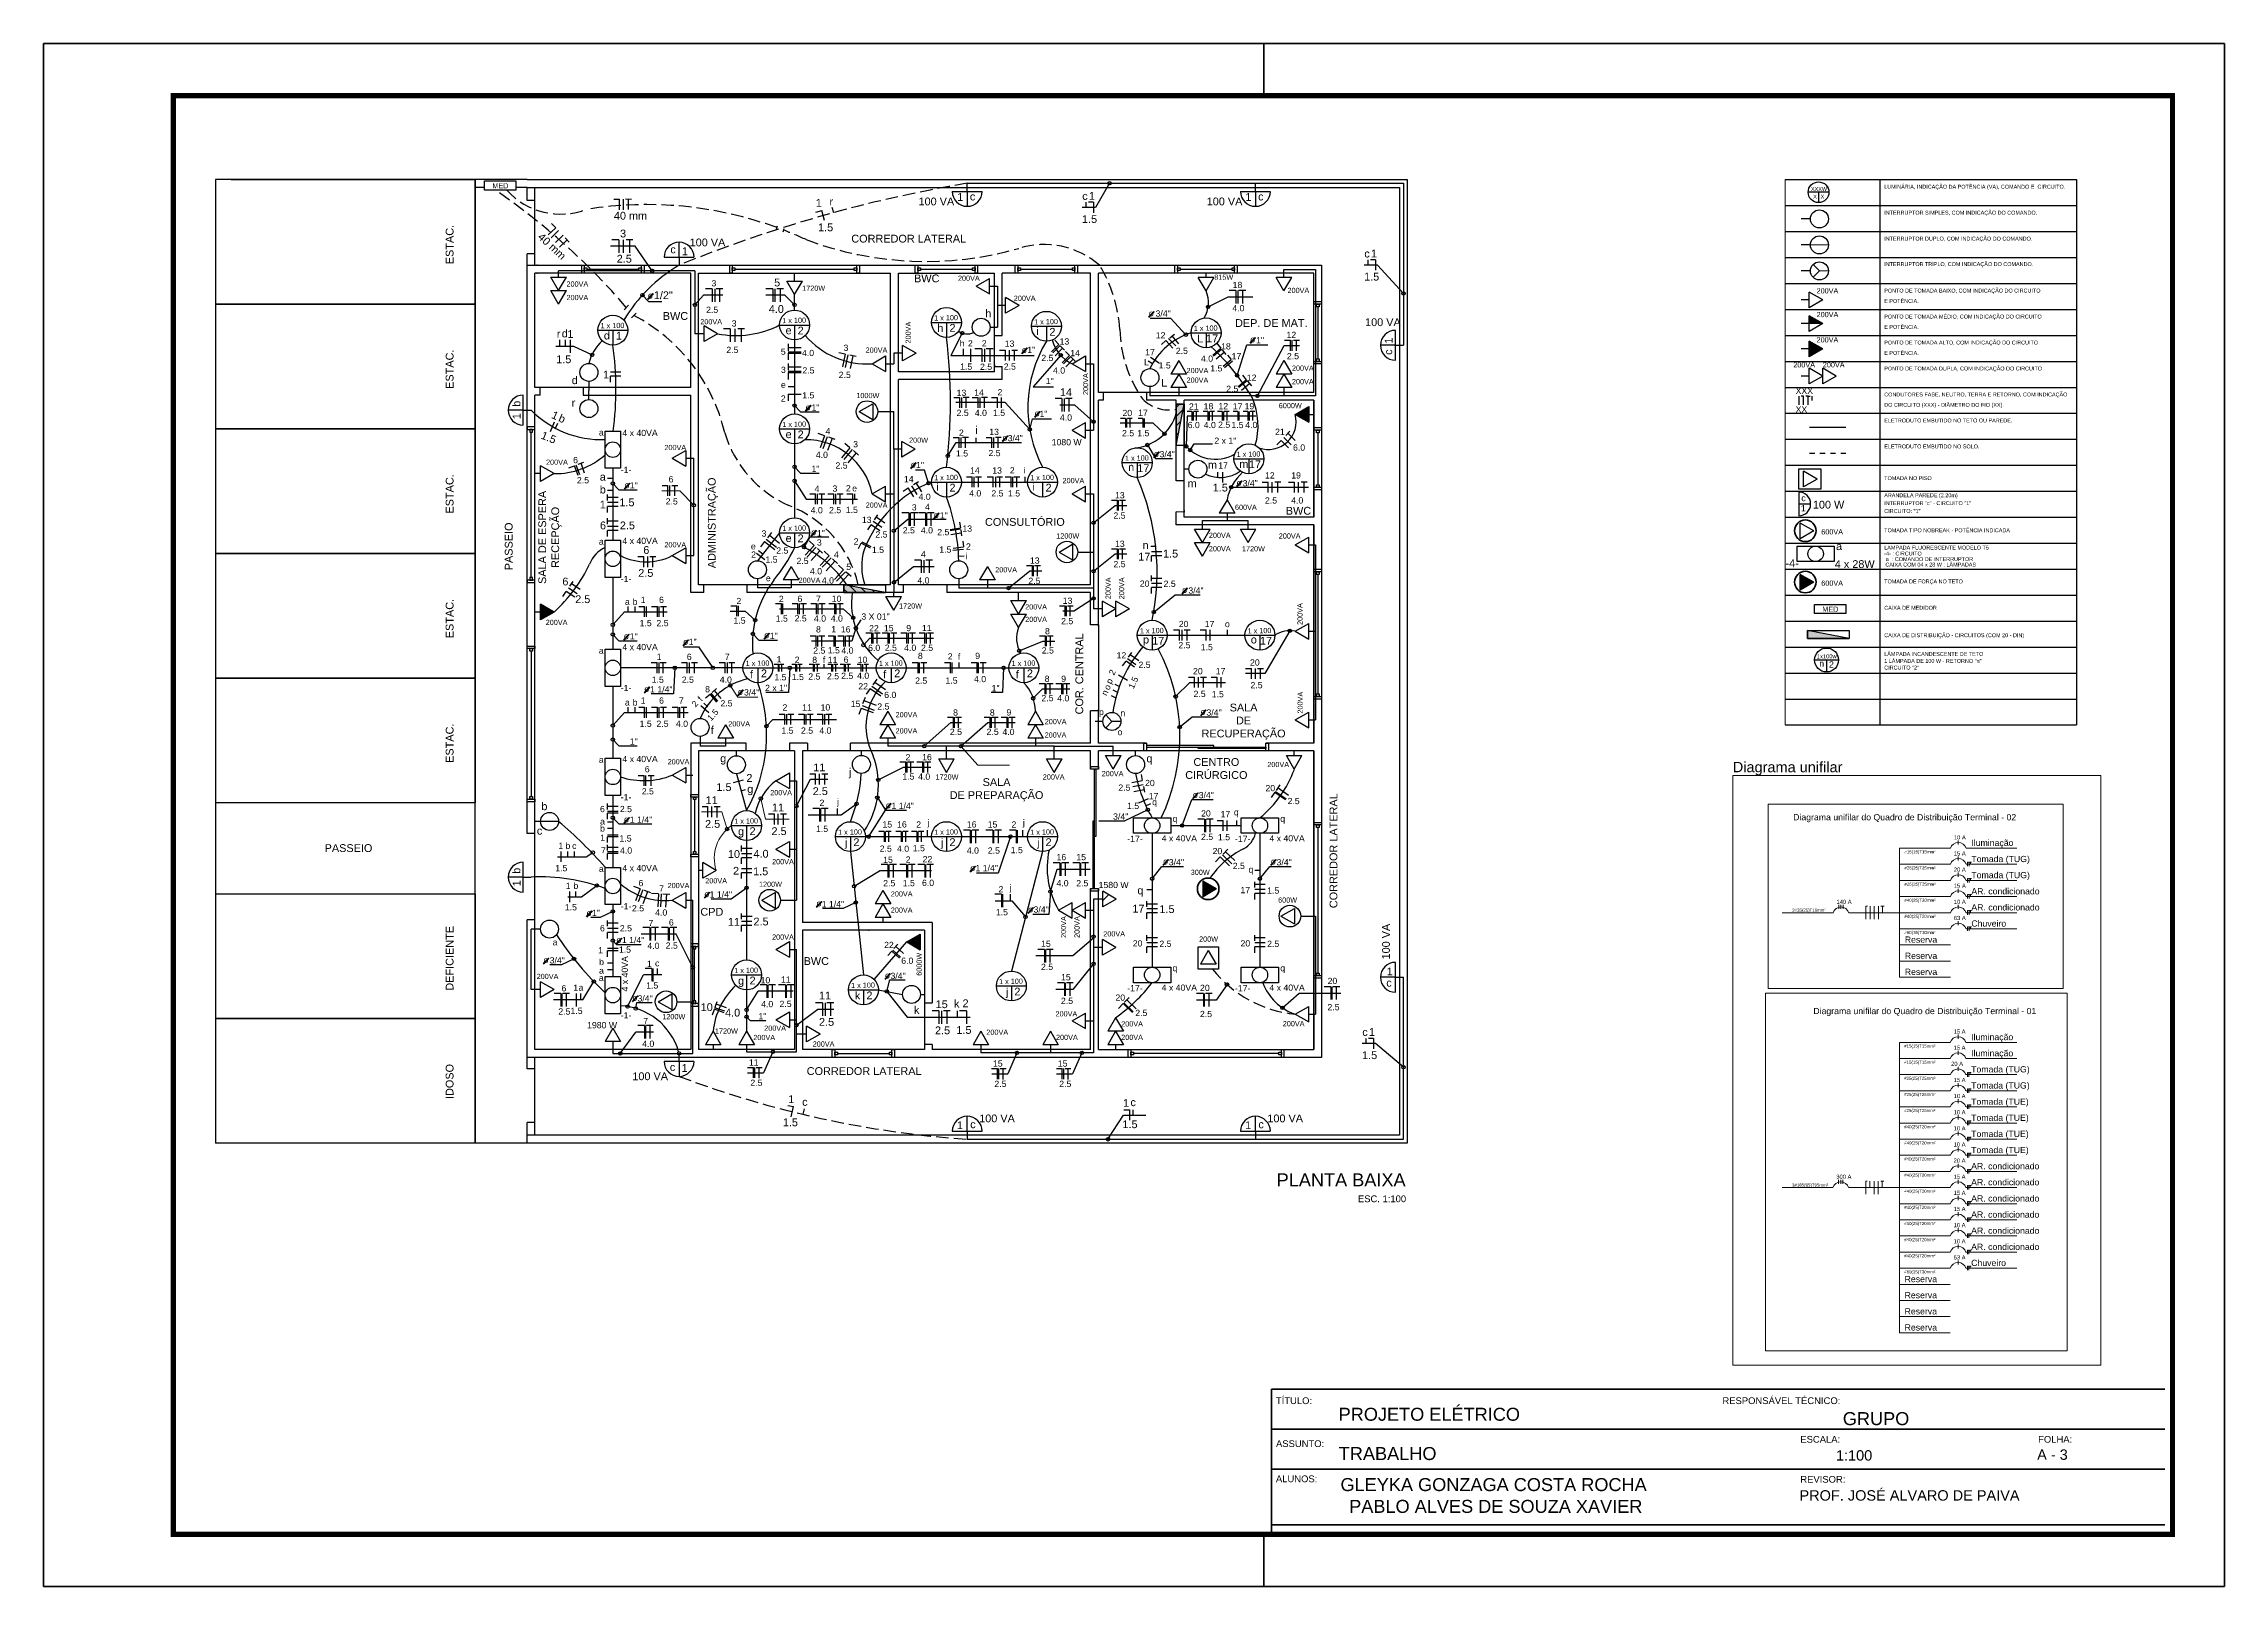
# Model space of a CAD drawing. Header units: millimetres. Extents: x 2676 to 2790, y 20 to 50.
# Drawn here: x 2747.75 to 2789.75, y 20.05 to 49.75 of the extents above; entities that cross this region are included whole.
import ezdxf
from ezdxf.enums import TextEntityAlignment as Align

# ---------------------------------------------------------------- set-up
doc = ezdxf.new("R2010")
doc.units = ezdxf.units.MM
doc.linetypes.add('ACAD_ISO02W100', pattern=[15, 12, -3])
doc.linetypes.add('Dashed', pattern=[0.75, 0.5, -0.25])
doc.layers.add('ARQ-FOLHA', color=7, linetype='Continuous', lineweight=50)
doc.layers.add('TESTE', color=6, linetype='Continuous', lineweight=25)
for name, color, linetype in [('BUILDING_ENVELOPE', 7, 'Continuous'), ('CIRCUITO 1', 3, 'Continuous'), ('CIRCUITO 2', 211, 'Continuous'), ('ELETRODUTO PAREDE', 251, 'Dashed'), ('ELETRODUTO TETO', 251, 'Continuous'), ('LUMINÁRIAS', 250, 'Continuous'), ('TOMADAS', 250, 'Continuous')]:
    doc.layers.add(name, color=color, linetype=linetype)
doc.styles.add('arial', font='arial.ttf')
doc.styles.get("Standard").update_dxf_attribs({"font": 'arial.ttf', "height": 1.5})
pattern_1 = [(225, (-3.594, 1.3928), (2.0205576, -2.0205576), [])]

msp = doc.modelspace()

# ---------------------------------------------------------------- texts
at = {"color": 2}
msp.add_text('MED', height=0.1, dxfattribs=at).set_placement((2756.391, 46.967))
at = {"color": 7}
for s, p in [('LUMINÁRIA, INDICAÇÃO DA POTÊNCIA (VA), COMANDO E  CIRCUITO.', (2783.198, 47.037)), ('INTERRUPTOR SIMPLES, COM INDICAÇÃO DO COMANDO.', (2783.198, 46.537)), ('INTERRUPTOR DUPLO, COM INDICAÇÃO DO COMANDO.', (2783.198, 46.037)), ('INTERRUPTOR TRIPLO, COM INDICAÇÃO DO COMANDO.', (2783.198, 45.547)), ('PONTO DE TOMADA BAIXO, COM INDICAÇÃO DO CIRCUITO ', (2783.198, 45.037)), ('E POTÊNCIA.', (2783.198, 44.837)), ('PONTO DE TOMADA MÉDIO, COM INDICAÇÃO DO CIRCUITO ', (2783.198, 44.537)), ('E POTÊNCIA.', (2783.198, 44.337)), ('PONTO DE TOMADA ALTO, COM INDICAÇÃO DO CIRCUITO ', (2783.198, 44.037)), ('E POTÊNCIA.', (2783.198, 43.837)), ('PONTO DE TOMADA DUPLA, COM INDICAÇÃO DO CIRCUITO ', (2783.198, 43.537)), ('CONDUTORES FASE, NEUTRO, TERRA E RETORNO, COM INDICAÇÃO', (2783.198, 43.037)), ('DO CIRCUITO (XXX) - DIÂMETRO DO FIO (XX).', (2783.198, 42.837)), ('ELETRODUTO EMBUTIDO NO TETO OU PAREDE.', (2783.198, 42.537)), ('ELETRODUTO EMBUTIDO NO SOLO.', (2783.198, 42.037)), ('TOMADA NO PISO', (2783.198, 41.426)), ('ARANDELA PAREDE (2.20m)', (2783.198, 41.096)), ('CIRCUITO: "1"', (2783.198, 40.794)), ('INTERRUPTOR "c" - CIRCUITO "1"', (2783.198, 40.945)), ('TOMADA TIPO NOBREAK - POTÊNCIA INDICADA', (2783.198, 40.422)), ('-4- : CIRCUITO', (2783.198, 39.975)), ('LAMPADA FLUORESCENTE MODELO T5', (2783.198, 40.09)), ('CAIXA COM 04 x 28 W : LÂMPADAS', (2783.22, 39.762)), (' a  : COMANDO DE INTERRUPTOR', (2783.198, 39.867)), ('TOMADA DE FORÇA NO TETO', (2783.198, 39.438)), ('CAIXA DE MEDIDOR', (2783.198, 38.931)), ('CAIXA DE DISTRIBUIÇÃO - CIRCUITOS (COM 20 - DIN)', (2783.198, 38.402)), ('1 LÂMPADA DE 100 W - RETORNO "n"', (2783.198, 37.907)), ('LÂMPADA INCANDESCENTE DE TETO', (2783.198, 38.041)), ('CIRCUITO "2"', (2783.198, 37.779))]:
    msp.add_text(s, height=0.075, dxfattribs=at).set_placement(p, align=Align.TOP_LEFT)
for s, height, p in [('c', 0.15, (2767.752, 46.745)), ('1', 0.15, (2767.879, 46.747)), ('1.5', 0.15, (2767.747, 46.301)), ('1', 0.15, (2773.313, 45.639)), ('c', 0.15, (2773.185, 45.637)), ('1.5', 0.15, (2773.181, 45.193)), ('r', 0.15, (2757.632, 44.094)), ('d', 0.15, (2757.728, 44.098)), ('1', 0.15, (2757.837, 44.089)), ('1.5', 0.15, (2757.621, 43.602)), ('h', 0.12, (2765.392, 43.925)), ('2', 0.12, (2765.551, 43.924)), ('1', 0.15, (2758.524, 43.309)), ('1.5', 0.12, (2765.4, 43.476)), ('2.5', 0.12, (2765.783, 43.474)), ('1.5', 0.15, (2770.265, 41.132)), ('a', 0.12, (2758.466, 34.721)), ('b', 0.12, (2758.466, 34.586)), ('1', 0.12, (2758.468, 34.407)), ('1.5', 0.12, (2758.84, 34.393)), ('a', 0.12, (2757.552, 32.394)), ('1', 0.12, (2758.429, 32.24)), ('1.5', 0.12, (2758.828, 32.253)), ('a', 0.12, (2758.446, 31.849)), ('b', 0.12, (2758.448, 32.014)), ('1', 0.12, (2757.95, 31.519)), ('a', 0.12, (2758.051, 31.522)), ('1.5', 0.12, (2757.896, 31.072)), ('c', 0.15, (2773.146, 30.65)), ('1', 0.15, (2773.273, 30.652)), ('1.5', 0.15, (2773.141, 30.205)), ('1.5', 0.15, (2768.526, 28.875))]:
    msp.add_text(s, height=height).set_placement(p)
at = {"color": 1}
for s, height, p in [('18', 0.12, (2770.648, 45.048)), ('4.0', 0.12, (2770.643, 44.602)), ('2', 0.12, (2765.818, 43.924)), ('14', 0.15, (2767.322, 42.968)), ('4.0', 0.12, (2767.322, 42.496)), ('2.5', 0.15, (2762.561, 35.288)), ('2.5', 0.15, (2760.488, 34.658)), ('2.5', 0.15, (2761.767, 34.518)), ('7', 0.12, (2758.484, 34.164)), ('4.0', 0.12, (2758.851, 34.161)), ('4.0', 0.15, (2761.42, 34.083)), ('2.5', 0.15, (2761.42, 32.778)), ('4.0', 0.15, (2760.873, 31.024)), ('2.5', 0.15, (2762.682, 30.846)), ('11', 0.12, (2761.332, 30.081)), ('2.5', 0.12, (2761.36, 29.69))]:
    msp.add_text(s, height=height, dxfattribs=at).set_placement(p)
at = {"color": 4}
for s, height, p in [('12', 0.12, (2769.168, 44.078)), ('2.5', 0.12, (2769.554, 43.78)), ('MED', 0.1, (2782.005, 38.816))]:
    msp.add_text(s, height=height, dxfattribs=at).set_placement(p)
for s, height, rotation, p in [('1.5', 0.15, 338.1502, (2757.313, 42.156)), ('o', 0.12, 64.6486, (2768.269, 37.297)), ('p', 0.12, 64.6486, (2768.308, 37.414)), ('2', 0.12, 64.6486, (2768.365, 37.584)), ('1.5', 0.12, 64.6486, (2768.738, 37.32)), ('n', 0.12, 64.6486, (2768.221, 37.19))]:
    msp.add_text(s, height=height, rotation=rotation).set_placement(p)
at = {"color": 15}
for s, p in [('6', (2757.947, 41.677)), ('2.5', (2758.02, 41.289)), ('6', (2759.786, 41.307)), ('2.5', (2759.729, 40.882)), ('6', (2759.327, 35.725)), ('2.5', (2759.269, 35.3)), ('6', (2758.464, 34.959)), ('2.5', (2758.847, 34.959)), ('6', (2759.206, 33.534)), ('6', (2758.464, 32.663)), ('2.5', (2758.847, 32.663)), ('2.5', (2759.08, 33.048)), ('6', (2759.791, 32.776)), ('2.5', (2759.73, 32.33)), ('6', (2757.723, 31.508)), ('2.5', (2757.662, 31.062))]:
    msp.add_text(s, height=0.12, dxfattribs=at).set_placement(p)
at = {"color": 64}
for s, p in [('15', (2766.033, 30.06)), ('15', (2767.282, 30.06)), ('2.5', (2766.06, 29.668)), ('2.5', (2767.309, 29.668))]:
    msp.add_text(s, height=0.12, dxfattribs=at).set_placement(p)
at = {"layer": 'ARQ-FOLHA'}
for s, rotation, p in [('ESTAC.', 90, (2755.643, 45.508)), ('40 mm', 317.1669, (2757.255, 46.015)), ('ESTAC.', 90, (2755.643, 43.108)), ('ESTAC.', 90, (2755.643, 40.708)), ('ADMINISTRAÇÃO', 90, (2760.692, 39.655)), ('PASSEIO', 90, (2756.781, 39.615)), ('ESTAC.', 90, (2755.643, 38.308)), ('COR. CENTRAL', 90, (2767.77, 36.84)), ('ESTAC.', 90, (2755.643, 35.908)), ('CORREDOR LATERAL', 90, (2772.666, 33.11)), ('DEFICIENTE', 90, (2755.643, 31.522)), ('IDOSO', 90, (2755.643, 29.436))]:
    msp.add_text(s, height=0.15, rotation=rotation, dxfattribs=at).set_placement(p)
for s, p in [('40 mm', (2758.732, 46.366)), ('CORREDOR LATERAL', (2763.304, 45.925)), ('BWC', (2764.513, 45.159)), ('BWC', (2759.673, 44.436)), ('DEP. DE MAT.', (2770.695, 44.3)), ('BWC', (2771.672, 40.686)), ('CONSULTÓRIO', (2765.879, 40.471)), ('PASSEIO', (2753.161, 34.192)), ('CPD', (2760.398, 32.965)), ('BWC', (2762.386, 32.017)), ('CORREDOR LATERAL', (2762.446, 29.899))]:
    msp.add_text(s, height=0.15, dxfattribs=at).set_placement(p)
at = {"layer": 'ARQ-FOLHA', "style": 'arial'}
for s, height, p in [('PLANTA BAIXA', 0.25, (2771.496, 27.755)), ('ESC. 1:100', 0.13, (2773.061, 27.45)), ('TÍTULO:', 0.13, (2771.482, 23.563)), ('PROJETO ELÉTRICO  ', 0.25, (2772.69, 23.242)), ('RESPONSÁVEL TÉCNICO:', 0.13, (2780.082, 23.563)), ('GRUPO', 0.25, (2782.4, 23.158)), ('ASSUNTO:', 0.13, (2771.484, 22.736)), ('TRABALHO', 0.25, (2772.692, 22.486)), ('ESCALA:', 0.13, (2781.582, 22.82)), ('A - 3', 0.2, (2786.143, 22.49)), ('FOLHA:', 0.13, (2786.162, 22.82)), ('1:100', 0.2, (2782.268, 22.475)), ('ALUNOS:', 0.13, (2771.482, 22.059)), ('PROF. JOSÉ ALVARO DE PAIVA ', 0.2, (2781.566, 21.705)), ('REVISOR:', 0.13, (2781.582, 22.05))]:
    msp.add_text(s, height=height, dxfattribs=at).set_placement(p)
at = {"layer": 'ARQ-FOLHA', "insert": (2757.277, 39.312), "char_height": 0.15, "attachment_point": 1, "rotation": 90}
msp.add_mtext_dynamic_manual_height_columns('\\pxqc;SALA DE ESPERA \\PRECEPÇÃO', width=1.87235, gutter_width=7.5, heights=[0], dxfattribs=at)
at = {"layer": 'ARQ-FOLHA', "char_height": 0.15, "attachment_point": 1}
for s, width, heights, insert in [('\\pxqc;SALA \\PDE RECUPERAÇÃO', 1.56623, [0], (2770.076, 37.048)), ('\\pxqc;CENTRO \\PCIRÚRGICO ', 1.02014, [0], (2769.825, 35.999)), ('\\pxqc;SALA \\PDE PREPARAÇÃO', 1.77151, [0.728], (2765.216, 35.612))]:
    msp.add_mtext_dynamic_manual_height_columns(s, width=width, gutter_width=7.5, heights=heights, dxfattribs=dict(at, insert=insert))
at = {"layer": 'CIRCUITO 1', "color": 7}
for s, height, p in [('1', 0.15, (2762.62, 46.615)), ('r', 0.15, (2762.883, 46.638)), ('100 VA', 0.15, (2764.599, 46.641)), ('100 VA', 0.15, (2770.149, 46.641)), ('1.5', 0.15, (2762.664, 46.142)), ('100 VA', 0.15, (2760.191, 45.852)), ('100 VA', 0.15, (2773.199, 44.316)), ('L', 0.12, (2768.941, 43.562)), ('17', 0.12, (2768.964, 43.753)), ('d', 0.15, (2757.92, 43.199)), ('1.5', 0.12, (2769.223, 43.5)), ('r', 0.15, (2757.92, 42.767)), ('2', 0.12, (2761.948, 42.862)), ('e', 0.12, (2761.95, 43.126)), ('1.5', 0.12, (2762.36, 42.924)), ('2', 0.12, (2766.12, 42.984)), ('1.5', 0.12, (2766.033, 42.588)), ('17', 0.12, (2768.829, 42.588)), ('1.5', 0.12, (2770.625, 42.352)), ('17', 0.12, (2770.652, 42.712)), ('2', 0.12, (2765.377, 42.204)), ('i', 0.15, (2765.694, 42.238)), ('1.5', 0.12, (2768.812, 42.196)), ('1.5', 0.12, (2765.32, 41.806)), ('2', 0.12, (2766.358, 41.479)), ('i', 0.12, (2766.624, 41.479)), ('a', 0.15, (2758.46, 41.34)), ('b', 0.15, (2758.46, 41.094)), ('2', 0.12, (2763.201, 41.133)), ('e', 0.12, (2763.321, 41.134)), ('1', 0.15, (2758.46, 40.806)), ('1.5', 0.15, (2758.838, 40.848)), ('1.5', 0.12, (2763.198, 40.717)), ('1.5', 0.12, (2766.322, 41.036)), ('e', 0.12, (2761.371, 40.017)), ('2', 0.12, (2761.376, 39.857)), ('2', 0.12, (2763.351, 40.111)), ('1.5', 0.12, (2763.701, 39.949)), ('1.5', 0.12, (2764.999, 39.954)), ('i', 0.12, (2765.508, 39.828)), ('2', 0.12, (2765.513, 40.013)), ('1.5', 0.12, (2761.651, 39.761)), ('17', 0.12, (2770.111, 38.521)), ('1', 0.12, (2762.919, 38.422)), ('o', 0.12, (2770.5, 38.521)), ('1.5', 0.12, (2762.851, 38.015)), ('12', 0.12, (2768.413, 37.918)), ('2.5', 0.12, (2768.835, 37.735)), ('1.5', 0.12, (2770.034, 38.076)), ('17', 0.12, (2770.323, 37.613)), ('1.5', 0.12, (2770.246, 37.169)), ('g', 0.15, (2760.779, 35.92)), ('j', 0.15, (2763.259, 35.654)), ('1.5', 0.12, (2764.287, 35.586)), ('2', 0.12, (2764.349, 35.956)), ('1.5', 0.15, (2760.706, 35.366)), ('2', 0.15, (2761.284, 35.542)), ('g', 0.15, (2761.3, 35.33)), ('17', 0.12, (2769.033, 35.208)), ('b', 0.15, (2757.335, 34.997)), ('2', 0.12, (2762.693, 35.08)), ('j', 0.12, (2763.03, 35.101)), ('1.5', 0.12, (2768.614, 35.019)), ('q', 0.12, (2769.099, 35.094)), ('17', 0.12, (2770.416, 34.859)), ('q', 0.12, (2770.673, 34.898)), ('c', 0.15, (2757.249, 34.526)), ('1.5', 0.12, (2762.625, 34.578)), ('2', 0.12, (2764.555, 34.661)), ('j', 0.12, (2764.775, 34.699)), ('2', 0.12, (2766.39, 34.661)), ('j', 0.12, (2766.609, 34.699)), ('1.5', 0.12, (2770.366, 34.418)), ('1', 0.12, (2757.662, 34.25)), ('b', 0.12, (2757.799, 34.25)), ('c', 0.12, (2757.927, 34.25)), ('2', 0.12, (2764.353, 33.986)), ('1.5', 0.12, (2764.489, 34.206)), ('1.5', 0.12, (2766.374, 34.169)), ('1.5', 0.12, (2757.602, 33.821)), ('b', 0.12, (2757.953, 33.479)), ('2', 0.15, (2761.026, 33.755)), ('1.5', 0.15, (2761.413, 33.744)), ('1.5', 0.12, (2764.295, 33.533)), ('q', 0.12, (2770.955, 33.794)), ('1.5', 0.12, (2757.787, 33.068)), ('1', 0.12, (2757.804, 33.479)), ('2', 0.12, (2766.139, 33.414)), ('j', 0.12, (2766.357, 33.447)), ('q', 0.15, (2768.814, 33.378)), ('17', 0.12, (2770.8, 33.399)), ('1.5', 0.12, (2771.313, 33.39)), ('1.5', 0.12, (2766.088, 32.973)), ('17', 0.15, (2768.717, 33.026)), ('1.5', 0.15, (2769.238, 33.017)), ('1', 0.12, (2759.368, 31.979)), ('c', 0.12, (2759.524, 31.991)), ('1.5', 0.12, (2759.354, 31.563)), ('2', 0.15, (2765.446, 31.204)), ('100 VA', 0.15, (2759.087, 29.799)), ('1', 0.15, (2762.089, 29.359)), ('c', 0.15, (2762.358, 29.305)), ('1', 0.15, (2768.538, 29.286)), ('c', 0.15, (2768.68, 29.299)), ('1.5', 0.15, (2761.986, 28.912)), ('100 VA', 0.15, (2765.767, 28.988)), ('100 VA', 0.15, (2771.317, 28.988))]:
    msp.add_text(s, height=height, dxfattribs=at).set_placement(p)
at = {"layer": 'CIRCUITO 1', "color": 4}
for s, height, p in [('1', 0.15, (2765.344, 46.727)), ('c', 0.15, (2765.588, 46.735)), ('1', 0.15, (2770.894, 46.727)), ('c', 0.15, (2771.138, 46.735)), ('c', 0.15, (2759.82, 45.717)), ('1', 0.15, (2760.04, 45.681)), ('d', 0.15, (2758.539, 44.059)), ('1', 0.15, (2758.77, 44.056)), ('2', 0.15, (2762.27, 44.156)), ('2', 0.15, (2765.195, 44.206)), ('2', 0.15, (2767.12, 44.131)), ('17', 0.15, (2770.137, 44.006)), ('12', 0.12, (2770.921, 43.263)), ('2.5', 0.12, (2770.525, 43.048)), ('2.5', 0.12, (2770.369, 42.358)), ('12', 0.12, (2770.376, 42.716)), ('2', 0.15, (2762.27, 42.156)), ('17', 0.15, (2768.812, 41.506)), ('17', 0.15, (2770.962, 41.581)), ('2', 0.15, (2765.195, 41.131)), ('2', 0.15, (2767.045, 41.131)), ('1', 0.12, (2781.594, 40.75)), ('c', 0.12, (2781.601, 40.945)), ('100 W', 0.15, (2781.823, 40.803)), ('2', 0.15, (2762.27, 40.156)), ('17', 0.15, (2769.099, 38.183)), ('17', 0.15, (2771.174, 38.183)), ('2', 0.12, (2782.134, 37.743)), ('2', 0.15, (2761.564, 37.556)), ('2', 0.15, (2764.131, 37.556)), ('2', 0.15, (2766.686, 37.556)), ('2', 0.15, (2761.345, 34.518)), ('2', 0.15, (2763.345, 34.306)), ('2', 0.15, (2765.195, 34.306)), ('2', 0.15, (2767.045, 34.306)), ('1', 0.15, (2773.616, 31.817)), ('2', 0.15, (2761.345, 31.643)), ('2', 0.15, (2763.595, 31.356)), ('2', 0.15, (2766.445, 31.431)), ('c', 0.15, (2773.608, 31.599)), ('c', 0.15, (2759.809, 29.976)), ('1', 0.15, (2760.036, 29.958)), ('1', 0.15, (2765.339, 28.856)), ('c', 0.15, (2765.594, 28.874)), ('1', 0.15, (2770.889, 28.856)), ('c', 0.15, (2771.144, 28.874))]:
    msp.add_text(s, height=height, dxfattribs=at).set_placement(p)
at = {"layer": 'CIRCUITO 1', "color": 2}
for s, height, p in [('3', 0.15, (2758.851, 46.023)), ('2.5', 0.15, (2758.786, 45.538)), ('3', 0.12, (2760.611, 45.08)), ('2.5', 0.12, (2760.508, 44.57)), ('3', 0.12, (2761.001, 44.308)), ('2.5', 0.12, (2760.898, 43.798)), ('3', 0.12, (2763.155, 43.838)), ('3', 0.12, (2761.95, 43.415)), ('2.5', 0.12, (2762.362, 43.404)), ('2.5', 0.12, (2763.062, 43.317)), ('3', 0.12, (2763.34, 41.982)), ('2.5', 0.12, (2762.999, 41.573)), ('3', 0.12, (2762.942, 41.128)), ('2.5', 0.12, (2762.876, 40.714)), ('3', 0.12, (2764.469, 40.767)), ('3', 0.12, (2761.576, 40.264)), ('2.5', 0.12, (2764.296, 40.325)), ('2.5', 0.12, (2761.859, 39.935)), ('3', 0.12, (2762.642, 40.091)), ('2.5', 0.12, (2762.249, 39.735))]:
    msp.add_text(s, height=height, dxfattribs=at).set_placement(p)
at = {"layer": 'CIRCUITO 1', "color": 30}
for s, height, p in [('1/2"', 0.15, (2759.501, 44.835)), ('3/4"', 0.12, (2769.164, 44.498)), ('1"', 0.12, (2771.1, 43.984)), ('1"', 0.12, (2766.693, 43.798)), ('1"', 0.12, (2767.05, 43.199)), ('1"', 0.12, (2762.538, 42.689)), ('1"', 0.12, (2766.929, 42.567)), ('3/4"', 0.12, (2766.315, 42.099)), ('2 x 1"', 0.12, (2770.296, 42.05)), ('1"', 0.12, (2762.538, 41.51)), ('1"', 0.12, (2764.551, 41.582)), ('3/4"', 0.12, (2769.241, 41.791)), ('1"', 0.12, (2759.038, 41.19)), ('3/4"', 0.12, (2770.841, 41.232)), ('1"', 0.12, (2762.643, 40.269)), ('1"', 0.12, (2765.01, 40.613)), ('3/4"', 0.12, (2769.796, 39.166)), ('3 X 01"', 0.12, (2763.498, 38.664)), ('1"', 0.12, (2759.038, 38.283)), ('1"', 0.12, (2760.172, 38.176)), ('1"', 0.12, (2761.735, 38.293)), ('1 1/4"', 0.12, (2759.429, 37.263)), ('2 x 1"', 0.12, (2761.643, 37.29)), ('1"', 0.12, (2766.007, 37.286)), ('3/4"', 0.12, (2761.238, 37.205)), ('3/4"', 0.12, (2770.144, 36.817)), ('1"', 0.12, (2759.038, 36.258)), ('3/4"', 0.12, (2769.995, 35.227)), ('1 1/4"', 0.12, (2759.038, 34.755)), ('1 1/4"', 0.12, (2764.077, 35.019)), ('3/4"', 0.12, (2768.346, 34.815)), ('3/4"', 0.12, (2769.419, 33.934)), ('3/4"', 0.12, (2771.494, 33.934)), ('1 1/4"', 0.12, (2765.696, 33.822)), ('1 1/4"', 0.12, (2760.576, 33.315)), ('1 1/4"', 0.12, (2762.734, 33.129)), ('1"', 0.12, (2758.31, 32.959)), ('3/4"', 0.12, (2766.814, 33.025)), ('1 1/4"', 0.12, (2758.886, 32.437)), ('3/4"', 0.12, (2757.495, 32.046)), ('3/4"', 0.12, (2764.059, 31.747)), ('3/4"', 0.12, (2759.186, 31.312)), ('1"', 0.12, (2761.517, 30.969))]:
    msp.add_text(s, height=height, dxfattribs=at).set_placement(p)
at = {"layer": 'CIRCUITO 1', "color": 1}
for s, height, p in [('5', 0.15, (2761.818, 45.08)), ('4.0', 0.15, (2761.715, 44.57)), ('5', 0.12, (2761.947, 43.764)), ('4.0', 0.12, (2762.355, 43.739)), ('14', 0.12, (2767.521, 43.737)), ('4.0', 0.12, (2770.038, 43.629)), ('18', 0.12, (2770.426, 43.866)), ('4.0', 0.12, (2767.189, 43.402)), ('14', 0.12, (2765.671, 42.976)), ('4.0', 0.12, (2765.683, 42.585)), ('6.0', 0.12, (2769.783, 42.352)), ('21', 0.12, (2769.807, 42.709)), ('4.0', 0.12, (2770.092, 42.352)), ('18', 0.12, (2770.09, 42.712)), ('19', 0.12, (2770.878, 42.713)), ('4.0', 0.12, (2770.892, 42.353)), ('4', 0.12, (2762.808, 42.232)), ('1080 W', 0.12, (2767.163, 42.021)), ('4.0', 0.12, (2762.621, 41.778)), ('14', 0.12, (2765.591, 41.477)), ('4', 0.12, (2762.597, 41.124)), ('14', 0.12, (2764.318, 41.311)), ('4.0', 0.12, (2762.522, 40.711)), ('4.0', 0.12, (2764.6, 40.971)), ('4', 0.12, (2764.725, 40.775)), ('4.0', 0.12, (2765.574, 41.036)), ('4.0', 0.12, (2764.644, 40.325)), ('4', 0.12, (2762.97, 39.858)), ('4', 0.12, (2764.646, 39.864)), ('4.0', 0.12, (2762.508, 39.538)), ('4.0', 0.12, (2762.737, 39.359)), ('5', 0.12, (2763.207, 39.622)), ('4.0', 0.12, (2764.577, 39.36)), ('16', 0.12, (2763.103, 38.418)), ('4.0', 0.12, (2763.114, 38.01)), ('16', 0.12, (2764.186, 34.663)), ('16', 0.12, (2765.53, 34.663)), ('4.0', 0.12, (2764.185, 34.195)), ('4.0', 0.12, (2765.529, 34.16)), ('16', 0.12, (2767.257, 34.034)), ('4.0', 0.12, (2767.256, 33.531)), ('7', 0.12, (2759.602, 33.429)), ('4.0', 0.12, (2759.527, 32.967))]:
    msp.add_text(s, height=height, dxfattribs=at).set_placement(p)
at = {"layer": 'CIRCUITO 1', "color": 4}
for s, height, rotation, p in [('1 x 100', 0.1, 1, (2758.476, 44.272)), ('1', 0.15, 90, (2773.729, 43.98)), ('c', 0.15, 90, (2773.721, 43.761)), ('b', 0.15, 90, (2756.931, 42.763)), ('1', 0.15, 90, (2756.934, 42.523)), ('b', 0.15, 90, (2756.931, 33.772)), ('1', 0.15, 90, (2756.934, 33.531))]:
    msp.add_text(s, height=height, rotation=rotation, dxfattribs=at).set_placement(p)
at = {"layer": 'CIRCUITO 1', "color": 6}
for s, p in [('13', (2766.259, 43.918)), ('2.5', (2766.964, 43.643)), ('13', (2767.315, 43.961)), ('2.5', (2766.241, 43.477)), ('13', (2765.333, 42.971)), ('2.5', (2765.332, 42.586)), ('13', (2765.961, 42.22)), ('2.5', (2765.946, 41.812)), ('13', (2766.019, 41.477)), ('2.5', (2766.002, 41.036)), ('13', (2768.383, 41)), ('13', (2763.508, 40.526)), ('2.5', (2763.768, 40.245)), ('2.5', (2764.96, 40.29)), ('13', (2765.444, 40.358)), ('2.5', (2768.353, 40.608)), ('13', (2768.383, 40.066)), ('13', (2766.745, 39.742)), ('2.5', (2768.353, 39.674)), ('2.5', (2766.715, 39.35)), ('13', (2767.376, 38.969)), ('2.5', (2767.346, 38.577))]:
    msp.add_text(s, height=0.12, dxfattribs=at).set_placement(p)
at = {"layer": 'CIRCUITO 1', "color": 7}
for s, height, rotation, p in [('1', 0.15, 335.9591, (2757.515, 42.552)), ('b', 0.15, 336.5738, (2757.651, 42.49)), ('2', 0.12, 48.6701, (2760.305, 36.972)), ('f', 0.12, 48.6701, (2760.423, 37.084)), ('1.5', 0.12, 48.6701, (2760.606, 36.704)), ('100 VA', 0.15, 90, (2773.677, 32.123))]:
    msp.add_text(s, height=height, rotation=rotation, dxfattribs=at).set_placement(p)
at = {"layer": 'CIRCUITO 1', "color": 20}
for s, p in [('20', (2768.527, 42.583)), ('2.5', (2768.518, 42.195)), ('20', (2768.86, 39.298)), ('2.5', (2769.319, 39.296)), ('20', (2769.611, 38.521)), ('2.5', (2769.604, 38.113)), ('20', (2770.983, 37.781)), ('20', (2769.886, 37.613)), ('2.5', (2770.993, 37.344)), ('2.5', (2769.896, 37.176)), ('2.5', (2768.448, 35.371)), ('20', (2768.961, 35.46)), ('20', (2771.281, 35.362)), ('20', (2770.041, 34.875)), ('2.5', (2771.706, 35.113)), ('2.5', (2770.04, 34.424)), ('20', (2770.262, 34.15)), ('2.5', (2770.651, 33.864)), ('20', (2768.725, 32.373)), ('2.5', (2769.238, 32.364)), ('20', (2770.8, 32.373)), ('2.5', (2771.313, 32.364)), ('20', (2770.02, 31.516)), ('20', (2772.477, 31.649)), ('20', (2768.392, 31.328)), ('2.5', (2768.774, 31.034)), ('2.5', (2770.019, 31.013)), ('2.5', (2772.475, 31.146))]:
    msp.add_text(s, height=0.12, dxfattribs=at).set_placement(p)
at = {"layer": 'CIRCUITO 1', "color": 15}
for s, p in [('6', (2758.464, 40.404)), ('2.5', (2758.847, 40.404)), ('6', (2757.739, 39.324)), ('2.5', (2757.987, 38.984))]:
    msp.add_text(s, height=0.15, dxfattribs=at).set_placement(p)
at = {"layer": 'CIRCUITO 1', "color": 64}
for s, height, p in [('15', 0.12, (2763.904, 34.663)), ('15', 0.12, (2765.931, 34.663)), ('2.5', 0.12, (2763.851, 34.196)), ('15', 0.12, (2763.918, 33.982)), ('2.5', 0.12, (2765.934, 34.16)), ('15', 0.12, (2767.638, 34.034)), ('2.5', 0.12, (2763.919, 33.531)), ('2.5', 0.12, (2767.637, 33.531)), ('15', 0.12, (2766.959, 32.366)), ('2.5', 0.12, (2766.958, 31.921)), ('15', 0.12, (2767.343, 31.721)), ('15', 0.15, (2764.929, 31.186)), ('2.5', 0.12, (2767.342, 31.267)), ('2.5', 0.15, (2764.916, 30.683))]:
    msp.add_text(s, height=height, dxfattribs=at).set_placement(p)
at = {"layer": 'CIRCUITO 1', "color": 5}
for s, p in [('22', (2764.678, 33.995)), ('6.0', (2764.666, 33.538)), ('22', (2763.936, 32.342)), ('6.0', (2764.266, 32.038))]:
    msp.add_text(s, height=0.12, dxfattribs=at).set_placement(p)
at = {"layer": 'CIRCUITO 2', "color": 4}
for s, height, p in [('1 x 100', 0.1, (2764.901, 44.422)), ('1 x 100', 0.1, (2761.976, 44.372)), ('1 x 100', 0.1, (2766.826, 44.347)), ('1 x 100', 0.1, (2769.901, 44.222)), ('1 x 100', 0.1, (2761.976, 42.372)), ('1 x 100', 0.1, (2768.576, 41.722)), ('1 x 100', 0.1, (2770.726, 41.797)), ('1 x 100', 0.1, (2764.901, 41.347)), ('1 x 100', 0.1, (2766.751, 41.347)), ('1 x 100', 0.1, (2761.976, 40.372)), ('1 x 100', 0.1, (2768.863, 38.399)), ('1 x 100', 0.1, (2770.938, 38.399)), ('1 x 100', 0.1, (2761.27, 37.772)), ('1 x 100', 0.1, (2763.837, 37.772)), ('1 x 100', 0.1, (2766.392, 37.772)), ('1x100w', 0.08, (2781.899, 37.916)), ('1 x 100', 0.1, (2761.051, 34.734)), ('1 x 100', 0.1, (2763.051, 34.522)), ('1 x 100', 0.1, (2764.901, 34.522)), ('1 x 100', 0.1, (2766.751, 34.522)), ('1 x 100', 0.1, (2761.051, 31.859)), ('1 x 100', 0.1, (2763.301, 31.572)), ('1 x 100', 0.1, (2766.151, 31.647))]:
    msp.add_text(s, height=height, rotation=1, dxfattribs=at).set_placement(p)
at = {"layer": 'CIRCUITO 2', "color": 7}
for s, height, p in [('h', 0.15, (2765.884, 44.484)), ('17', 0.12, (2770.629, 43.676)), ('L', 0.15, (2769.272, 43.15)), ('1.5', 0.12, (2770.218, 43.443)), ('m', 0.15, (2770.172, 41.57)), ('17', 0.12, (2770.371, 41.574)), ('m', 0.15, (2769.781, 41.213)), ('17', 0.15, (2768.831, 39.802)), ('n', 0.15, (2768.914, 40.023)), ('1.5', 0.15, (2769.308, 39.861)), ('e', 0.12, (2761.659, 39.404)), ('b', 0.12, (2759.093, 38.948)), ('1', 0.12, (2759.249, 38.986)), ('a', 0.12, (2758.944, 38.95)), ('1.5', 0.12, (2759.227, 38.539)), ('1', 0.12, (2759.556, 37.89)), ('1', 0.12, (2761.866, 37.842)), ('2', 0.12, (2762.215, 37.832)), ('f', 0.12, (2762.756, 37.833)), ('2', 0.12, (2765.162, 37.898)), ('f', 0.12, (2765.357, 37.895)), ('1.5', 0.12, (2759.46, 37.449)), ('1.5', 0.12, (2761.822, 37.496)), ('1.5', 0.12, (2762.158, 37.501)), ('1.5', 0.12, (2765.118, 37.432)), ('a', 0.12, (2758.944, 37.012)), ('b', 0.12, (2759.093, 37.01)), ('1', 0.12, (2759.249, 37.047)), ('2', 0.12, (2761.98, 36.915)), ('1.5', 0.12, (2759.227, 36.601)), ('f', 0.15, (2760.599, 36.466)), ('1.5', 0.12, (2761.957, 36.469)), ('p', 0.12, (2768.075, 36.829)), ('n', 0.12, (2768.487, 36.806)), ('o', 0.12, (2768.433, 36.44)), ('q', 0.15, (2768.988, 35.917)), ('k', 0.15, (2764.51, 31.076)), ('k', 0.15, (2765.282, 31.197)), ('1.5', 0.15, (2765.328, 30.691))]:
    msp.add_text(s, height=height, dxfattribs=at).set_placement(p)
at = {"layer": 'CIRCUITO 2', "color": 4}
for s, height, p in [('e', 0.15, (2762.039, 44.159)), ('h', 0.15, (2764.961, 44.204)), ('i', 0.15, (2766.868, 44.145)), ('L', 0.15, (2769.967, 44.002)), ('12', 0.12, (2771.686, 44.086)), ('2.5', 0.12, (2771.694, 43.679)), ('e', 0.15, (2762.039, 42.159)), ('n', 0.15, (2768.636, 41.529)), ('m', 0.15, (2770.777, 41.586)), ('i', 0.15, (2764.943, 41.145)), ('i', 0.15, (2766.793, 41.145)), ('e', 0.15, (2762.039, 40.159)), ('p', 0.15, (2768.923, 38.206)), ('o', 0.15, (2770.998, 38.206)), ('n', 0.12, (2781.947, 37.761)), ('f', 0.15, (2761.351, 37.535)), ('f', 0.15, (2763.918, 37.535)), ('f', 0.15, (2766.473, 37.535)), ('g', 0.15, (2761.123, 34.514)), ('j', 0.15, (2763.183, 34.299)), ('j', 0.15, (2765.033, 34.299)), ('j', 0.15, (2766.883, 34.299)), ('g', 0.15, (2761.123, 31.639)), ('k', 0.15, (2763.373, 31.352)), ('j', 0.15, (2766.283, 31.424))]:
    msp.add_text(s, height=height, dxfattribs=at).set_placement(p)
at = {"layer": 'CIRCUITO 2', "color": 15}
for s, height, p in [('6', 0.15, (2759.298, 39.93)), ('2.5', 0.15, (2759.201, 39.489)), ('6', 0.12, (2759.602, 38.986)), ('2.5', 0.12, (2759.552, 38.539)), ('6', 0.12, (2760.137, 37.89)), ('2.5', 0.12, (2760.04, 37.449)), ('6', 0.12, (2759.602, 37.047)), ('2.5', 0.12, (2759.552, 36.601))]:
    msp.add_text(s, height=height, dxfattribs=at).set_placement(p)
at = {"layer": 'CIRCUITO 2', "color": 1}
for s, height, p in [('7', 0.12, (2762.625, 39.008)), ('10', 0.12, (2762.927, 39.008)), ('4.0', 0.12, (2762.585, 38.627)), ('4.0', 0.12, (2762.909, 38.628)), ('9', 0.12, (2764.363, 38.443)), ('11', 0.12, (2764.665, 38.443)), ('7', 0.12, (2760.868, 37.89)), ('11', 0.12, (2762.85, 37.829)), ('10', 0.12, (2763.427, 37.832)), ('4.0', 0.12, (2764.323, 38.062)), ('2.5', 0.12, (2764.647, 38.063)), ('9', 0.12, (2765.691, 37.907)), ('4.0', 0.12, (2760.771, 37.449)), ('2.5', 0.12, (2762.836, 37.516)), ('4.0', 0.12, (2763.416, 37.526)), ('4.0', 0.12, (2765.668, 37.461)), ('9', 0.12, (2767.347, 37.467)), ('7', 0.12, (2759.983, 37.047)), ('11', 0.12, (2762.358, 36.915)), ('10', 0.12, (2762.712, 36.915)), ('4.0', 0.12, (2767.27, 37.092)), ('4.0', 0.12, (2759.927, 36.601)), ('2.5', 0.12, (2762.335, 36.469)), ('4.0', 0.12, (2762.689, 36.469)), ('4.0', 0.12, (2766.215, 36.443)), ('9', 0.12, (2766.292, 36.819)), ('11', 0.15, (2762.572, 35.745)), ('4.0', 0.12, (2764.591, 35.583)), ('16', 0.12, (2764.668, 35.958)), ('11', 0.15, (2760.499, 35.115)), ('11', 0.15, (2761.777, 34.974)), ('10', 0.15, (2760.928, 34.077)), ('7', 0.12, (2759.398, 32.764)), ('11', 0.15, (2760.928, 32.772)), ('4.0', 0.12, (2759.377, 32.327)), ('10', 0.12, (2761.557, 31.664)), ('11', 0.12, (2761.95, 31.676)), ('11', 0.15, (2762.682, 31.354)), ('10', 0.15, (2760.403, 31.13)), ('4.0', 0.12, (2761.568, 31.204)), ('2.5', 0.12, (2761.922, 31.207)), ('7', 0.12, (2759.298, 30.877)), ('4.0', 0.12, (2759.277, 30.44))]:
    msp.add_text(s, height=height, dxfattribs=at).set_placement(p)
at = {"layer": 'CIRCUITO 2', "color": 3}
for s, p in [('8', (2762.625, 38.418)), ('8', (2767.035, 38.383)), ('8', (2762.552, 37.831)), ('2.5', (2762.571, 38.01)), ('8', (2764.587, 37.907)), ('2.5', (2766.973, 38.013)), ('8', (2760.489, 37.266)), ('2.5', (2762.476, 37.51)), ('2.5', (2764.534, 37.431)), ('8', (2767.028, 37.465)), ('2.5', (2760.784, 36.994)), ('2.5', (2766.966, 37.095)), ('2.5', (2765.203, 36.447)), ('8', (2765.265, 36.817)), ('2.5', (2765.91, 36.447)), ('8', (2765.973, 36.817))]:
    msp.add_text(s, height=0.12, dxfattribs=at).set_placement(p)
at = {"layer": 'LUMINÁRIAS', "color": 4}
for s, p in [('XXXW', (2781.787, 46.919)), ('X', (2781.83, 46.772)), ('X', (2781.972, 46.772))]:
    msp.add_text(s, height=0.075, dxfattribs=at).set_placement(p)
at = {"layer": 'TOMADAS', "color": 2, "linetype": 'Continuous'}
for s, p in [('200VA', (2757.819, 45.076)), ('200VA', (2781.895, 44.945)), ('200VA', (2757.819, 44.816)), ('200VA', (2781.895, 44.488)), ('200VA', (2760.396, 44.35)), ('200VA', (2781.895, 44.002)), ('200VA', (2763.58, 43.804)), ('200VA', (2781.446, 43.521)), ('200VA', (2782.015, 43.521)), ('1000W', (2763.402, 42.929)), ('200W', (2764.418, 42.07)), ('200VA', (2763.582, 40.82)), ('200VA', (2762.29, 39.373))]:
    msp.add_text(s, height=0.1, dxfattribs=at).set_placement(p)
at = {"layer": 'TOMADAS', "color": 4, "linetype": 'Continuous'}
for s, p in [('1720W', (2762.358, 44.995)), ('815W', (2770.295, 45.208)), ('200VA', (2771.705, 44.953)), ('200VA', (2769.761, 43.411)), ('200VA', (2769.761, 43.226)), ('200VA', (2771.791, 43.457)), ('200VA', (2771.791, 43.197)), ('6000W', (2771.537, 42.735)), ('600VA', (2770.694, 40.778)), ('200VA', (2770.191, 40.239)), ('600VA', (2781.985, 40.305)), ('200VA', (2770.191, 39.98)), ('1720W', (2770.828, 39.979)), ('600VA', (2781.985, 39.317)), ('1720W', (2764.225, 38.879)), ('1720W', (2764.926, 35.586)), ('1720W', (2760.678, 30.695))]:
    msp.add_text(s, height=0.1, dxfattribs=at).set_placement(p)
at = {"layer": 'TOMADAS', "color": 6, "linetype": 'Continuous'}
for s, p in [('200VA', (2765.359, 45.188)), ('200VA', (2766.434, 44.802)), ('200VA', (2767.372, 41.292)), ('1200W', (2767.252, 40.226)), ('200VA', (2766.076, 39.575))]:
    msp.add_text(s, height=0.1, dxfattribs=at).set_placement(p)
at = {"layer": 'TOMADAS', "color": 2, "linetype": 'Continuous'}
msp.add_text('200VA', height=0.1, rotation=90, dxfattribs=at).set_placement((2764.45, 43.981))
at = {"layer": 'TOMADAS', "color": 6, "linetype": 'Continuous'}
for p in [(2767.866, 42.99), (2768.3, 39.058), (2768.56, 39.058)]:
    msp.add_text('200VA', height=0.1, rotation=90, dxfattribs=at).set_placement(p)
at = {"layer": 'TOMADAS', "color": 4, "lineweight": 20}
for s, p in [('XXX', (2781.491, 43.009)), ('XX', (2781.491, 42.651))]:
    msp.add_text(s, height=0.12, dxfattribs=at).set_placement(p)
at = {"layer": 'TOMADAS', "color": 7}
for s, p in [('a', (2758.442, 42.209)), ('4 x 40VA', (2758.896, 42.199)), ('-1-', (2758.864, 41.488)), ('a', (2758.442, 40.109)), ('4 x 40VA', (2758.896, 40.122)), ('-1-', (2758.864, 39.388)), ('a', (2758.442, 38.009)), ('4 x 40VA', (2758.896, 38.077)), ('-1-', (2758.864, 37.288)), ('a', (2758.442, 35.909)), ('4 x 40VA', (2758.896, 35.922)), ('-1-', (2758.864, 35.188)), ('q', (2769.491, 34.772)), ('q', (2771.566, 34.772)), ('-17-', (2768.618, 34.384)), ('4 x 40VA', (2769.282, 34.395)), ('-17-', (2770.693, 34.384)), ('4 x 40VA', (2771.357, 34.395)), ('a', (2758.442, 33.809)), ('4 x 40VA', (2758.896, 33.822)), ('1580 W', (2768.067, 33.497)), ('-1-', (2758.864, 33.088)), ('q', (2769.491, 31.897)), ('q', (2771.566, 31.897)), ('a', (2758.442, 31.709)), ('-17-', (2768.618, 31.509)), ('4 x 40VA', (2769.282, 31.52)), ('-17-', (2770.693, 31.509)), ('4 x 40VA', (2771.357, 31.52)), ('-1-', (2758.864, 30.988)), ('1980 W', (2758.216, 30.798))]:
    msp.add_text(s, height=0.12, dxfattribs=at).set_placement(p)
at = {"layer": 'TOMADAS', "color": 15, "linetype": 'Continuous'}
for s, height, p in [('200VA', 0.1, (2759.705, 41.929)), ('200VA', 0.1, (2757.426, 41.646)), ('200VA', 0.1, (2759.705, 40.056)), ('6', 0.12, (2762.268, 39.007)), ('200VA', 0.1, (2757.419, 38.562)), ('2.5', 0.12, (2762.212, 38.63)), ('6', 0.12, (2763.157, 37.836)), ('2.5', 0.12, (2763.109, 37.523)), ('200VA', 0.1, (2759.767, 35.879)), ('200VA', 0.1, (2759.767, 33.496)), ('200VA', 0.1, (2757.245, 31.746)), ('1200W', 0.1, (2759.665, 30.972))]:
    msp.add_text(s, height=height, dxfattribs=at).set_placement(p)
at = {"layer": 'TOMADAS', "color": 1}
for s, p in [('21', (2771.466, 42.222)), ('6.0', (2771.812, 41.918)), ('19', (2771.777, 41.382)), ('4.0', (2771.776, 40.9))]:
    msp.add_text(s, height=0.12, dxfattribs=at).set_placement(p)
at = {"layer": 'TOMADAS', "color": 4}
for s, height, p in [('12', 0.12, (2771.272, 41.382)), ('2.5', 0.12, (2771.271, 40.9)), ('a', 0.15, (2782.269, 40.004)), ('-4-', 0.15, (2781.296, 39.675)), ('4 x 28W', 0.15, (2782.245, 39.659))]:
    msp.add_text(s, height=height, dxfattribs=at).set_placement(p)
at = {"layer": 'TOMADAS', "color": 20, "linetype": 'Continuous'}
for s, p in [('200VA', (2771.537, 40.225)), ('200VA', (2771.317, 35.826)), ('300W', (2769.842, 33.75)), ('600W', (2771.525, 33.216)), ('200W', (2770.003, 32.466)), ('200VA', (2768.502, 30.833)), ('200VA', (2768.502, 30.573)), ('200VA', (2771.614, 30.836))]:
    msp.add_text(s, height=0.1, dxfattribs=at).set_placement(p)
at = {"layer": 'TOMADAS', "color": 7, "linetype": 'Continuous'}
for s, p in [('2', (2761.092, 38.963)), ('2', (2761.909, 39.004)), ('1.5', (2761.035, 38.587)), ('1.5', (2761.849, 38.627))]:
    msp.add_text(s, height=0.12, dxfattribs=at).set_placement(p)
at = {"layer": 'TOMADAS', "color": 3, "linetype": 'Continuous'}
for p in [(2766.653, 38.861), (2766.653, 38.62), (2760.935, 36.609), (2764.157, 36.785), (2764.157, 36.473), (2767.03, 36.652), (2767.028, 36.394), (2768.127, 35.651), (2766.992, 35.586)]:
    msp.add_text('200VA', height=0.1, dxfattribs=at).set_placement(p)
at = {"layer": 'TOMADAS', "color": 20, "linetype": 'Continuous'}
for p in [(2771.995, 38.563), (2771.999, 36.857)]:
    msp.add_text('200VA', height=0.1, rotation=90, dxfattribs=at).set_placement(p)
at = {"layer": 'TOMADAS', "color": 5, "linetype": 'Continuous'}
for s, p in [('22', (2763.647, 38.439)), ('6.0', (2763.628, 38.062))]:
    msp.add_text(s, height=0.12, dxfattribs=at).set_placement(p)
at = {"layer": 'TOMADAS', "color": 64, "linetype": 'Continuous'}
for s, height, p in [('15', 0.12, (2763.932, 38.441)), ('2.5', 0.12, (2763.949, 38.065)), ('200VA', 0.1, (2764.065, 33.335)), ('200VA', 0.1, (2764.065, 33.023)), ('200VA', 0.1, (2768.157, 32.566)), ('200VA', 0.1, (2767.237, 31.026)), ('200VA', 0.1, (2765.906, 30.672)), ('200VA', 0.1, (2767.247, 30.573))]:
    msp.add_text(s, height=height, dxfattribs=at).set_placement(p)
at = {"layer": 'TOMADAS', "color": 5}
for s, p in [('22', (2763.44, 37.322)), ('6.0', (2763.938, 37.156))]:
    msp.add_text(s, height=0.12, dxfattribs=at).set_placement(p)
at = {"layer": 'TOMADAS', "color": 64}
for s, p in [('15', (2763.294, 36.983)), ('2.5', (2763.805, 36.933))]:
    msp.add_text(s, height=0.12, dxfattribs=at).set_placement(p)
at = {"layer": 'TOMADAS', "color": 1, "linetype": 'Continuous'}
for s, p in [('200VA', (2761.743, 35.284)), ('200VA', (2761.779, 33.955)), ('200VA', (2760.491, 33.588)), ('1200W', (2761.527, 33.521)), ('200VA', (2761.779, 32.504)), ('200VA', (2761.418, 30.571)), ('200VA', (2761.627, 30.75)), ('200VA', (2762.561, 30.445))]:
    msp.add_text(s, height=0.1, dxfattribs=at).set_placement(p)
at = {"layer": 'TOMADAS', "color": 64, "linetype": 'Continuous'}
for s, p in [('200VA', (2767.442, 32.538)), ('200VA', (2767.701, 32.538)), ('6000W', (2764.66, 31.809))]:
    msp.add_text(s, height=0.1, rotation=90, dxfattribs=at).set_placement(p)
at = {"layer": 'TOMADAS', "color": 7}
msp.add_text('4 x 40VA', height=0.12, rotation=90, dxfattribs=at).set_placement((2759.002, 31.506))
at = {"layer": 'TOMADAS', "color": 7, "lineweight": 20, "attachment_point": 1}
for s, width, heights, insert, char_height in [('Diagrama unifilar', 7.87784, [1.325], (2780.281, 35.927), 0.2), ('Diagrama unifilar do Quadro de Distribuição Terminal - 02', 10.94652, [0.443], (2781.444, 34.921), 0.12), ('10 A', 0.64666, [0], (2784.538, 34.514), 0.08), ('\\pxi-3,l4,t4;#15(15)T15mm²', 3.78287, [0.467], (2783.526, 34.225), 0.06), ('15 A', 0.64666, [0], (2784.538, 34.204), 0.08), ('Tomada (TUG)', 2.97131, [0.545], (2784.876, 34.117), 0.12), ('Iluminação', 2.3274, [0], (2784.876, 34.428), 0.12), ('\\pxi-3,l4,t4;#25(25)T25mm²', 3.78287, [0.467], (2783.526, 33.915), 0.06), ('\\pxi-3,l4,t4;#25(25)T25mm²', 3.78287, [0.467], (2783.526, 33.604), 0.06), ('20 A', 0.64666, [0], (2784.538, 33.893), 0.08), ('Tomada (TUG)', 3.0518, [0.317], (2784.876, 33.807), 0.12), ('140 A', 0.85412, [0.368], (2782.278, 33.272), 0.08), ('\\pxi-3,l4,t4;#40(25)T20mm²', 3.78287, [0.467], (2783.526, 33.293), 0.06), ('15 A', 0.64666, [0], (2784.538, 33.583), 0.08), ('10 A', 0.64666, [0], (2784.538, 33.272), 0.08), ('AR. condicionado', 4.05621, [0.185], (2784.876, 33.496), 0.12), ('AR. condicionado', 3.62401, [0.287], (2784.876, 33.186), 0.12), ('\\pxi-3,l4,t4;3#35(25)T16mm²', 3.78287, [0.467], (2781.365, 33.102), 0.06), ('\\pxi-3,l4,t4;#40(25)T20mm²', 3.78287, [0.467], (2783.526, 32.983), 0.06), ('63 A', 0.64666, [0], (2784.538, 32.962), 0.08), ('Chuveiro', 2.3274, [0], (2784.876, 32.875), 0.12), ('\\pxi-3,l4,t4;#60(35)T30mm²', 3.78287, [0.467], (2783.526, 32.672), 0.06), ('Reserva', 2.3274, [0], (2783.594, 32.565), 0.12), ('Reserva', 2.3274, [0], (2783.594, 32.254), 0.12), ('Reserva', 2.3274, [0], (2783.594, 31.944), 0.12), ('Diagrama unifilar do Quadro de Distribuição Terminal - 01', 10.94652, [0.443], (2781.832, 31.19), 0.12), ('15 A', 0.64666, [0], (2784.534, 30.775), 0.08), ('Iluminação', 2.3274, [0], (2784.872, 30.689), 0.12), ('\\pxi-3,l4,t4;#15(15)T15mm²', 3.78287, [0.467], (2783.522, 30.486), 0.06), ('15 A', 0.64666, [0], (2784.534, 30.465), 0.08), ('Iluminação', 2.3274, [0], (2784.872, 30.378), 0.12), ('\\pxi-3,l4,t4;#15(15)T15mm²', 3.78287, [0.467], (2783.522, 30.175), 0.06), ('\\pxi-3,l4,t4;#25(25)T25mm²', 3.78287, [0.467], (2783.522, 29.865), 0.06), ('20 A', 0.64666, [0], (2784.486, 30.154), 0.08), ('15 A', 0.64666, [0], (2784.534, 29.843), 0.08), ('Tomada (TUG)', 2.89614, [0.673], (2784.872, 30.068), 0.12), ('\\pxi-3,l4,t4;#25(25)T25mm²', 3.78287, [0.467], (2783.522, 29.554), 0.06), ('10 A', 0.64666, [0], (2784.534, 29.533), 0.08), ('Tomada (TUG)', 2.89614, [0.673], (2784.872, 29.757), 0.12), ('Tomada (TUE)', 2.98787, [0.399], (2784.872, 29.446), 0.12), ('\\pxi-3,l4,t4;#25(25)T25mm²', 3.78287, [0.467], (2783.522, 29.244), 0.06), ('10 A', 0.64666, [0], (2784.534, 29.222), 0.08), ('Tomada (TUE)', 2.98787, [0.399], (2784.872, 29.136), 0.12), ('\\pxi-3,l4,t4;#40(25)T20mm²', 3.78287, [0.467], (2783.522, 28.933), 0.06), ('\\pxi-3,l4,t4;#40(25)T20mm²', 3.78287, [0.467], (2783.522, 28.622), 0.06), ('10 A', 0.64666, [0], (2784.534, 28.912), 0.08), ('10 A', 0.64666, [0], (2784.534, 28.601), 0.08), ('Tomada (TUE)', 2.98787, [0.399], (2784.872, 28.825), 0.12), ('\\pxi-3,l4,t4;#40(25)T20mm²', 3.78287, [0.467], (2783.522, 28.312), 0.06), ('20 A', 0.64666, [0], (2784.534, 28.291), 0.08), ('AR. condicionado', 3.53757, [0.114], (2784.872, 28.204), 0.12), ('Tomada (TUE)', 2.98787, [0.399], (2784.872, 28.515), 0.12), ('\\pxi-3,l4,t4;3#185(95)T95mm²', 3.78287, [0.467], (2781.362, 27.81), 0.06), ('300 A', 0.78496, [0.381], (2782.274, 27.98), 0.08), ('\\pxi-3,l4,t4;#40(25)T20mm²', 3.78287, [0.467], (2783.522, 28.001), 0.06), ('15 A', 0.64666, [0], (2784.534, 27.98), 0.08), ('AR. condicionado', 3.53757, [0.114], (2784.872, 27.894), 0.12), ('\\pxi-3,l4,t4;#40(25)T20mm²', 3.78287, [0.467], (2783.522, 27.691), 0.06), ('\\pxi-3,l4,t4;#40(25)T20mm²', 3.78287, [0.467], (2783.522, 27.38), 0.06), ('15 A', 0.64666, [0], (2784.534, 27.67), 0.08), ('15 A', 0.64666, [0], (2784.534, 27.359), 0.08), ('AR. condicionado', 3.53757, [0.114], (2784.872, 27.583), 0.12), ('\\pxi-3,l4,t4;#40(25)T20mm²', 3.78287, [0.467], (2783.522, 27.07), 0.06), ('10 A', 0.64666, [0], (2784.534, 27.048), 0.08), ('AR. condicionado', 3.53757, [0.114], (2784.872, 27.272), 0.12), ('AR. condicionado', 3.53757, [0.114], (2784.872, 26.962), 0.12), ('\\pxi-3,l4,t4;#40(25)T20mm²', 3.78287, [0.467], (2783.522, 26.759), 0.06), ('10 A', 0.64666, [0], (2784.534, 26.738), 0.08), ('AR. condicionado', 3.53757, [0.114], (2784.872, 26.651), 0.12), ('\\pxi-3,l4,t4;#40(25)T20mm²', 3.78287, [0.467], (2783.522, 26.449), 0.06), ('\\pxi-3,l4,t4;#60(35)T30mm²', 3.78287, [0.467], (2783.522, 26.138), 0.06), ('63 A', 0.64666, [0], (2784.534, 26.427), 0.08), ('Chuveiro', 2.3274, [0], (2784.872, 26.341), 0.12), ('Reserva', 2.3274, [0], (2783.59, 26.03), 0.12), ('Reserva', 2.3274, [0], (2783.59, 25.72), 0.12), ('Reserva', 2.3274, [0], (2783.59, 25.409), 0.12), ('Reserva', 2.3274, [0], (2783.59, 25.099), 0.12)]:
    msp.add_mtext_dynamic_manual_height_columns(s, width=width, gutter_width=7.5, heights=heights, dxfattribs=dict(at, insert=insert, char_height=char_height))
at = {"layer": 'TOMADAS', "color": 0, "lineweight": 20, "char_height": 0.25, "attachment_point": 1}
for s, insert, width in [('GLEYKA GONZAGA COSTA ROCHA', (2772.725, 22.138), 6.17555), ('PABLO ALVES DE SOUZA XAVIER', (2772.893, 21.719), 5.89766)]:
    msp.add_mtext(s, dxfattribs=dict(at, insert=insert, width=width))

# ---------------------------------------------------------------- blocks, each defined once
blk = doc.blocks.new('FOLHA A3')
at = {"layer": 'ARQ-FOLHA'}
for p, q in [((420, 0), (0, 0)), ((0, 0), (0, -297)), ((235, -10), (235, 0)), ((420, -297), (420, 0)), ((235, -297), (235, -287)), ((0, -297), (420, -297))]:
    blk.add_line(p, q, dxfattribs=at)
at = {"layer": 'ARQ-FOLHA', "const_width": 1}
blk.add_lwpolyline([(410, -10), (25, -10), (25, -287), (410, -287), (410, -10)], dxfattribs=at)
blk = doc.blocks.new('FI')
at = {"layer": 'TOMADAS', "lineweight": 20}
h = blk.add_hatch(color=30, dxfattribs=at)
h.dxf.hatch_style = 1
h.paths.add_polyline_path([(2744.671, 39.777), (2744.773, 39.886), (2744.765, 39.894), (2744.663, 39.786)])
at = {"layer": 'TOMADAS', "color": 30, "lineweight": 20}
for p, q in [((2744.663, 39.786), (2744.765, 39.894)), ((2744.671, 39.777), (2744.773, 39.886)), ((2744.765, 39.894), (2744.773, 39.886))]:
    blk.add_line(p, q, dxfattribs=at)
at = {"layer": 'CIRCUITO 1', "color": 30}
blk.add_text('o', height=0.12, dxfattribs=at).set_placement((2744.67, 39.797))

# ---------------------------------------------------------------- hatches: boundary and pattern name
h = msp.add_hatch(color=1)
h.dxf.hatch_style = 1
h.paths.add_polyline_path([(2769.562, 42.015), (2769.712, 42.815), (2769.562, 42.815)])
h = msp.add_hatch(color=1)
h.dxf.hatch_style = 1
h.paths.add_polyline_path([(2769.562, 42.015), (2769.712, 42.815), (2769.562, 42.815)])
h = msp.add_hatch(color=1)
h.dxf.hatch_style = 1
h.paths.add_polyline_path([(2769.562, 42.015), (2769.712, 42.815), (2769.562, 42.815)])
h = msp.add_hatch(color=1)
h.dxf.hatch_style = 1
h.paths.add_polyline_path([(2769.562, 42.015), (2769.712, 42.815), (2769.562, 42.815)])
for color, points in [(1, [(2769.562, 42.015), (2769.712, 42.815), (2769.562, 42.815)]), (1, [(2763.963, 39.187), (2763.163, 39.337), (2763.163, 39.187)]), (4, [(2782.523, 38.305), (2781.723, 38.455), (2781.723, 38.305)])]:
    msp.add_hatch(color=color).paths.add_polyline_path(points)
at = {"transparency": 33554687}
h = msp.add_hatch(dxfattribs=at)
h.set_pattern_fill('ANSI31', color=1, angle=180)
h.set_pattern_definition([(225, (2774.66459, 46.08453), (0.0883883, -0.0883883), [])])
h.paths.add_polyline_path([(2769.562, 42.015), (2769.712, 42.815), (2769.562, 42.815)])
h = msp.add_hatch(color=1)
h.dxf.hatch_style = 1
h.paths.add_polyline_path([(2763.963, 39.187), (2763.163, 39.337), (2763.163, 39.187)])
h = msp.add_hatch(color=1)
h.dxf.hatch_style = 1
h.paths.add_polyline_path([(2763.963, 39.187), (2763.163, 39.337), (2763.163, 39.187)])
h = msp.add_hatch(color=1)
h.dxf.hatch_style = 1
h.paths.add_polyline_path([(2763.963, 39.187), (2763.163, 39.337), (2763.163, 39.187)])
h = msp.add_hatch(color=1)
h.dxf.hatch_style = 1
h.paths.add_polyline_path([(2763.963, 39.187), (2763.163, 39.337), (2763.163, 39.187)])
h = msp.add_hatch(dxfattribs=at)
h.set_pattern_fill('ANSI31', color=1, angle=270)
h.set_pattern_definition([(315, (2759.89263, 44.29036), (0.0883883, 0.0883883), [])])
h.paths.add_polyline_path([(2763.963, 39.187), (2763.163, 39.337), (2763.163, 39.187)])
h = msp.add_hatch(color=4)
h.dxf.hatch_style = 1
h.paths.add_polyline_path([(2782.523, 38.305), (2781.723, 38.455), (2781.723, 38.305)])
h = msp.add_hatch(color=4)
h.dxf.hatch_style = 1
h.paths.add_polyline_path([(2782.523, 38.305), (2781.723, 38.455), (2781.723, 38.305)])
h = msp.add_hatch(color=4)
h.dxf.hatch_style = 1
h.paths.add_polyline_path([(2782.523, 38.305), (2781.723, 38.455), (2781.723, 38.305)])
h = msp.add_hatch(color=4)
h.dxf.hatch_style = 1
h.paths.add_polyline_path([(2782.523, 38.305), (2781.723, 38.455), (2781.723, 38.305)])
at = {"layer": 'CIRCUITO 1'}
h = msp.add_hatch(dxfattribs=at)
h.set_pattern_fill('ANSI31', color=5, angle=270)
h.set_pattern_definition([(315, (2765.63477, 59.77224), (0.0883883, 0.0883883), [])])
h.paths.add_polyline_path([(2768.277, 47.097, 1), (2768.277, 47.032, 1)])
h = msp.add_hatch(dxfattribs=at)
h.set_pattern_fill('ANSI31', color=5, angle=270)
h.set_pattern_definition([(315, (2771.29647, 58.58635), (0.0883883, 0.0883883), [])])
h.paths.add_polyline_path([(2773.939, 44.979, 1), (2773.939, 44.914, 1)])
h = msp.add_hatch(dxfattribs=at)
h.set_pattern_fill('ANSI31', color=5, angle=270)
h.set_pattern_definition([(315, (2755.70372, 45.33648), (0.0883883, 0.0883883), [])])
h.paths.add_polyline_path([(2758.346, 31.729, 1), (2758.346, 31.664, 1)])
h = msp.add_hatch(dxfattribs=at)
h.set_pattern_fill('ANSI31', color=5, angle=270)
h.set_pattern_definition([(315, (2756.35248, 44.85572), (0.0883883, 0.0883883), [])])
h.paths.add_polyline_path([(2758.995, 31.248, 1), (2758.995, 31.183, 1)])
h = msp.add_hatch(dxfattribs=at)
h.set_pattern_fill('ANSI31', color=5, angle=270)
h.set_pattern_definition([(315, (2771.29647, 43.68674), (0.0883883, 0.0883883), [])])
h.paths.add_polyline_path([(2773.939, 30.079, 1), (2773.939, 30.014, 1)])
h = msp.add_hatch(dxfattribs=at)
h.set_pattern_fill('ANSI31', color=5, angle=270)
h.set_pattern_definition([(315, (2765.60522, 42.30035), (0.0883883, 0.0883883), [])])
h.paths.add_polyline_path([(2768.248, 28.693, 1), (2768.248, 28.628, 1)])
at = {"layer": 'CIRCUITO 2'}
h = msp.add_hatch(dxfattribs=at)
h.set_pattern_fill('ANSI31', color=211, angle=270)
h.set_pattern_definition([(315, (2762.79991, 57.82021), (0.0883883, 0.0883883), [])])
h.paths.add_polyline_path([(2765.442, 44.213, 1), (2765.442, 44.148, 1)])
at = {"layer": 'TOMADAS'}
h = msp.add_hatch(dxfattribs=at)
h.set_pattern_fill('ANSI31', color=211, angle=270)
h.set_pattern_definition([(315, (2756.82626, 59.02191), (0.0883883, 0.0883883), [])])
h.paths.add_polyline_path([(2759.469, 45.414, 1), (2759.469, 45.349, 1)])
h = msp.add_hatch(dxfattribs=at)
h.set_pattern_fill('ANSI31', color=211, angle=270)
h.set_pattern_definition([(315, (2756.63868, 58.55361), (0.0883883, 0.0883883), [])])
h.paths.add_polyline_path([(2759.281, 44.946, 1), (2759.281, 44.881, 1)])
at = {"layer": 'TOMADAS', "linetype": 'Continuous', "transparency": 33554687}
h = msp.add_hatch(dxfattribs=at)
h.set_pattern_fill('ANSI31', color=1, scale=0.9, angle=-180)
h.set_pattern_definition(pattern_1)
h.paths.add_polyline_path([(2762.062, 45.183), (2762.212, 44.923), (2762.362, 45.183)])
h = msp.add_hatch(dxfattribs=at)
h.set_pattern_fill('ANSI31', color=1, scale=0.9, angle=-180)
h.set_pattern_definition(pattern_1)
h.paths.add_polyline_path([(2769.987, 45.253), (2770.137, 44.993), (2770.287, 45.253)])
at = {"layer": 'TOMADAS'}
h = msp.add_hatch(dxfattribs=at)
h.set_pattern_fill('ANSI31', color=211, angle=270)
h.set_pattern_definition([(315, (2757.65011, 58.36351), (0.0883883, 0.0883883), [])])
h.paths.add_polyline_path([(2760.293, 44.756, 1), (2760.293, 44.691, 1)])
h = msp.add_hatch(dxfattribs=at)
h.set_pattern_fill('ANSI31', color=211, angle=270)
h.set_pattern_definition([(315, (2759.56921, 58.36351), (0.0883883, 0.0883883), [])])
h.paths.add_polyline_path([(2762.212, 44.756, 1), (2762.212, 44.691, 1)])
h = msp.add_hatch(dxfattribs=at)
h.set_pattern_fill('ANSI31', color=211, angle=270)
h.set_pattern_definition([(315, (2767.53393, 57.39266), (0.0883883, 0.0883883), [])])
h.paths.add_polyline_path([(2770.176, 44.718, 1), (2770.176, 44.653, 1)])
h = msp.add_hatch(dxfattribs=at)
h.set_pattern_fill('ANSI31', color=211, angle=270)
h.set_pattern_definition([(315, (2767.10464, 57.79123), (0.0883883, 0.0883883), [])])
h.paths.add_polyline_path([(2769.747, 44.184, 1), (2769.747, 44.119, 1)])
at = {"layer": 'TOMADAS', "lineweight": 20}
h = msp.add_hatch(color=4, dxfattribs=at)
h.dxf.hatch_style = 1
h.paths.add_polyline_path([(2782.013, 44.363), (2781.753, 44.513), (2781.753, 44.363)])
at = {"layer": 'TOMADAS'}
h = msp.add_hatch(dxfattribs=at)
h.set_pattern_fill('ANSI31', color=211, angle=270)
h.set_pattern_definition([(315, (2755.66894, 57.4025), (0.0883883, 0.0883883), [])])
h.paths.add_polyline_path([(2758.311, 43.795, 1), (2758.311, 43.73, 1)])
h = msp.add_hatch(dxfattribs=at)
h.set_pattern_fill('ANSI31', color=211, angle=270)
h.set_pattern_definition([(315, (2764.69491, 57.39408), (0.0883883, 0.0883883), [])])
h.paths.add_polyline_path([(2767.337, 43.786, 1), (2767.337, 43.722, 1)])
at = {"layer": 'TOMADAS', "lineweight": 20}
h = msp.add_hatch(color=4, dxfattribs=at)
h.dxf.hatch_style = 1
h.paths.add_polyline_path([(2781.753, 43.727), (2782.013, 43.877), (2781.753, 44.027)])
at = {"layer": 'TOMADAS'}
h = msp.add_hatch(dxfattribs=at)
h.set_pattern_fill('ANSI31', color=211, angle=270)
h.set_pattern_definition([(315, (2768.0928, 57.00847), (0.0883883, 0.0883883), [])])
h.paths.add_polyline_path([(2770.735, 43.401, 1), (2770.735, 43.336, 1)])
h = msp.add_hatch(dxfattribs=at)
h.set_pattern_fill('ANSI31', color=211, angle=270)
h.set_pattern_definition([(315, (2768.48347, 55.67896), (0.0883883, 0.0883883), [])])
h.paths.add_polyline_path([(2771.126, 43.004, 1), (2771.126, 42.939, 1)])
h = msp.add_hatch(dxfattribs=at)
h.set_pattern_fill('ANSI31', color=211, angle=270)
h.set_pattern_definition([(315, (2759.56921, 56.42656), (0.0883883, 0.0883883), [])])
h.paths.add_polyline_path([(2762.212, 42.819, 1), (2762.212, 42.754, 1)])
at = {"layer": 'TOMADAS', "linetype": 'Continuous', "transparency": 33554687}
h = msp.add_hatch(dxfattribs=at)
h.set_pattern_fill('ANSI31', color=1, scale=0.9, angle=-180)
h.set_pattern_definition(pattern_1)
h.paths.add_polyline_path([(2767.815, 42.16), (2767.815, 42.46), (2767.556, 42.31)])
at = {"layer": 'TOMADAS'}
h = msp.add_hatch(dxfattribs=at)
h.set_pattern_fill('ANSI31', color=211, angle=270)
h.set_pattern_definition([(315, (2765.32852, 56.11574), (0.0883883, 0.0883883), [])])
h.paths.add_polyline_path([(2767.971, 42.508, 1), (2767.971, 42.443, 1)])
at = {"layer": 'TOMADAS', "lineweight": 20}
h = msp.add_hatch(color=4, dxfattribs=at)
h.dxf.hatch_style = 1
h.paths.add_polyline_path([(2771.854, 42.616), (2772.114, 42.466), (2772.114, 42.766)])
at = {"layer": 'TOMADAS'}
h = msp.add_hatch(dxfattribs=at)
h.set_pattern_fill('ANSI31', color=211, angle=270)
h.set_pattern_definition([(315, (2764.09731, 55.96754), (0.0883883, 0.0883883), [])])
h.paths.add_polyline_path([(2766.74, 42.36, 1), (2766.74, 42.295, 1)])
h = msp.add_hatch(dxfattribs=at)
h.set_pattern_fill('ANSI31', color=211, angle=270)
h.set_pattern_definition([(315, (2766.36555, 54.73425), (0.0883883, 0.0883883), [])])
h.paths.add_polyline_path([(2769.008, 42.059, 1), (2769.008, 41.994, 1)])
h = msp.add_hatch(dxfattribs=at)
h.set_pattern_fill('ANSI31', color=211, angle=270)
h.set_pattern_definition([(315, (2766.69313, 54.94881), (0.0883883, 0.0883883), [])])
h.paths.add_polyline_path([(2769.336, 42.274, 1), (2769.336, 42.209, 1)])
h = msp.add_hatch(dxfattribs=at)
h.set_pattern_fill('ANSI31', color=211, angle=270)
h.set_pattern_definition([(315, (2767.11381, 54.70873), (0.0883883, 0.0883883), [])])
h.paths.add_polyline_path([(2769.756, 42.034, 1), (2769.756, 41.969, 1)])
h = msp.add_hatch(dxfattribs=at)
h.set_pattern_fill('ANSI31', color=211, angle=270)
h.set_pattern_definition([(315, (2759.56921, 55.24724), (0.0883883, 0.0883883), [])])
h.paths.add_polyline_path([(2762.212, 41.64, 1), (2762.212, 41.575, 1)])
h = msp.add_hatch(dxfattribs=at)
h.set_pattern_fill('ANSI31', color=211, angle=270)
h.set_pattern_definition([(315, (2762.51821, 55.45598), (0.0883883, 0.0883883), [])])
h.paths.add_polyline_path([(2765.161, 41.848, 1), (2765.161, 41.783, 1)])
h = msp.add_hatch(dxfattribs=at)
h.set_pattern_fill('ANSI31', color=211, angle=270)
h.set_pattern_definition([(315, (2767.1897, 54.63635), (0.0883883, 0.0883883), [])])
h.paths.add_polyline_path([(2769.832, 41.961, 1), (2769.832, 41.896, 1)])
h = msp.add_hatch(dxfattribs=at)
h.set_pattern_fill('ANSI31', color=211, angle=270)
h.set_pattern_definition([(315, (2756.06921, 54.92749), (0.0883883, 0.0883883), [])])
h.paths.add_polyline_path([(2758.712, 41.32, 1), (2758.712, 41.255, 1)])
at = {"layer": 'TOMADAS', "linetype": 'Continuous', "transparency": 33554687}
h = msp.add_hatch(dxfattribs=at)
h.set_pattern_fill('ANSI31', color=4, angle=-90)
h.set_pattern_definition([(315, (2759.56921, 54.97761), (0.0883883, 0.0883883), [])])
h.paths.add_polyline_path([(2762.244, 41.337, 1), (2762.179, 41.337, 1)])
at = {"layer": 'TOMADAS'}
h = msp.add_hatch(dxfattribs=at)
h.set_pattern_fill('ANSI31', color=211, angle=270)
h.set_pattern_definition([(315, (2762.15055, 54.92974), (0.0883883, 0.0883883), [])])
h.paths.add_polyline_path([(2764.793, 41.322, 1), (2764.793, 41.257, 1)])
h = msp.add_hatch(dxfattribs=at)
h.set_pattern_fill('ANSI31', color=211, angle=270)
h.set_pattern_definition([(315, (2767.97813, 53.92046), (0.0883883, 0.0883883), [])])
h.paths.add_polyline_path([(2770.621, 41.245, 1), (2770.621, 41.181, 1)])
at = {"layer": 'TOMADAS', "linetype": 'Continuous', "transparency": 33554687}
h = msp.add_hatch(dxfattribs=at)
h.set_pattern_fill('ANSI31', color=4, angle=-90)
h.set_pattern_definition([(315, (2757.62911, 54.50832), (0.0883883, 0.0883883), [])])
h.paths.add_polyline_path([(2760.304, 40.868, 1), (2760.239, 40.868, 1)])
at = {"layer": 'TOMADAS'}
h = msp.add_hatch(dxfattribs=at)
h.set_pattern_fill('ANSI31', color=211, angle=270)
h.set_pattern_definition([(315, (2761.47852, 54.01672), (0.0883883, 0.0883883), [])])
h.paths.add_polyline_path([(2764.121, 40.409, 1), (2764.121, 40.344, 1)])
h = msp.add_hatch(dxfattribs=at)
h.set_pattern_fill('ANSI31', color=211, angle=270)
h.set_pattern_definition([(315, (2765.32852, 54.17088), (0.0883883, 0.0883883), [])])
h.paths.add_polyline_path([(2767.971, 40.563, 1), (2767.971, 40.498, 1)])
at = {"layer": 'TOMADAS', "linetype": 'Continuous', "transparency": 33554687}
h = msp.add_hatch(dxfattribs=at)
h.set_pattern_fill('ANSI31', color=1, scale=0.9, angle=-180)
h.set_pattern_definition(pattern_1)
h.paths.add_polyline_path([(2770.947, 40.148), (2771.097, 40.407), (2770.797, 40.407)])
at = {"layer": 'TOMADAS'}
h = msp.add_hatch(dxfattribs=at)
h.set_pattern_fill('ANSI31', color=211, angle=270)
h.set_pattern_definition([(315, (2759.75191, 53.69993), (0.0883883, 0.0883883), [])])
h.paths.add_polyline_path([(2762.394, 40.092, 1), (2762.394, 40.027, 1)])
h = msp.add_hatch(dxfattribs=at)
h.set_pattern_fill('ANSI31', color=211, angle=270)
h.set_pattern_definition([(315, (2765.32852, 53.23703), (0.0883883, 0.0883883), [])])
h.paths.add_polyline_path([(2767.971, 39.629, 1), (2767.971, 39.564, 1)])
h = msp.add_hatch(color=4, dxfattribs=at)
h.dxf.hatch_style = 1
h.paths.add_polyline_path([(2781.839, 39.385), (2781.58, 39.535), (2781.58, 39.235)])
at = {"layer": 'TOMADAS', "linetype": 'Continuous', "transparency": 33554687}
h = msp.add_hatch(dxfattribs=at)
h.set_pattern_fill('ANSI31', color=1, scale=0.9, angle=-180)
h.set_pattern_definition([(225, (-3.594, 1.4702), (2.0205576, -2.0205576), [])])
h.paths.add_polyline_path([(2763.971, 39.11), (2764.121, 38.85), (2764.271, 39.11)])
at = {"layer": 'TOMADAS'}
h = msp.add_hatch(dxfattribs=at)
h.set_pattern_fill('ANSI31', color=211, angle=270)
h.set_pattern_definition([(315, (2761.48104, 53.02329), (0.0883883, 0.0883883), [])])
h.paths.add_polyline_path([(2764.124, 39.416, 1), (2764.124, 39.351, 1)])
h = msp.add_hatch(dxfattribs=at)
h.set_pattern_fill('ANSI31', color=211, angle=270)
h.set_pattern_definition([(315, (2763.69061, 52.91306), (0.0883883, 0.0883883), [])])
h.paths.add_polyline_path([(2766.333, 39.305, 1), (2766.333, 39.24, 1)])
h = msp.add_hatch(dxfattribs=at)
h.set_pattern_fill('ANSI31', color=211, angle=270)
h.set_pattern_definition([(315, (2765.32852, 52.71266), (0.0883883, 0.0883883), [])])
h.paths.add_polyline_path([(2767.971, 39.105, 1), (2767.971, 39.04, 1)])
h = msp.add_hatch(color=4, dxfattribs=at)
h.dxf.hatch_style = 1
h.paths.add_polyline_path([(2757.319, 38.661), (2757.579, 38.811), (2757.319, 38.961)])
h = msp.add_hatch(dxfattribs=at)
h.set_pattern_fill('ANSI31', color=211, angle=270)
h.set_pattern_definition([(315, (2758.81023, 52.2974), (0.0883883, 0.0883883), [])])
h.paths.add_polyline_path([(2761.453, 38.69, 1), (2761.453, 38.625, 1)])
h = msp.add_hatch(dxfattribs=at)
h.set_pattern_fill('ANSI31', color=211, angle=270)
h.set_pattern_definition([(315, (2760.69863, 52.34077), (0.0883883, 0.0883883), [])])
h.paths.add_polyline_path([(2763.341, 38.733, 1), (2763.341, 38.668, 1)])
h = msp.add_hatch(dxfattribs=at)
h.set_pattern_fill('ANSI31', color=211, angle=270)
h.set_pattern_definition([(315, (2766.48653, 52.44988), (0.0883883, 0.0883883), [])])
h.paths.add_polyline_path([(2769.129, 38.842, 1), (2769.129, 38.777, 1)])
h = msp.add_hatch(dxfattribs=at)
h.set_pattern_fill('ANSI31', color=211, angle=270)
h.set_pattern_definition([(315, (2756.06921, 52.20491), (0.0883883, 0.0883883), [])])
h.paths.add_polyline_path([(2758.712, 38.597, 1), (2758.712, 38.532, 1)])
h = msp.add_hatch(dxfattribs=at)
h.set_pattern_fill('ANSI31', color=211, angle=270)
h.set_pattern_definition([(315, (2756.06921, 52.02036), (0.0883883, 0.0883883), [])])
h.paths.add_polyline_path([(2758.712, 38.413, 1), (2758.712, 38.348, 1)])
h = msp.add_hatch(dxfattribs=at)
h.set_pattern_fill('ANSI31', color=211, angle=270)
h.set_pattern_definition([(315, (2758.76643, 52.03085), (0.0883883, 0.0883883), [])])
h.paths.add_polyline_path([(2761.409, 38.423, 1), (2761.409, 38.358, 1)])
h = msp.add_hatch(dxfattribs=at)
h.set_pattern_fill('ANSI31', color=211, angle=270)
h.set_pattern_definition([(315, (2760.75106, 52.13803), (0.0883883, 0.0883883), [])])
h.paths.add_polyline_path([(2763.394, 38.53, 1), (2763.394, 38.465, 1)])
h = msp.add_hatch(dxfattribs=at)
h.set_pattern_fill('ANSI31', color=211, angle=270)
h.set_pattern_definition([(315, (2769.10651, 51.15974), (0.0883883, 0.0883883), [])])
h.paths.add_polyline_path([(2771.749, 38.485, 1), (2771.749, 38.42, 1)])
at = {"layer": 'TOMADAS', "linetype": 'Continuous', "transparency": 33554687}
h = msp.add_hatch(dxfattribs=at)
h.set_pattern_fill('ANSI31', color=4, scale=0.9, angle=-180)
h.set_pattern_definition([(225, (0, 1.4296), (2.0205576, -2.0205576), [])])
h.paths.add_polyline_path([(2782.523, 38.305), (2781.723, 38.455), (2781.723, 38.305)])
at = {"layer": 'TOMADAS'}
h = msp.add_hatch(dxfattribs=at)
h.set_pattern_fill('ANSI31', color=211, angle=270)
h.set_pattern_definition([(315, (2760.89657, 51.81651), (0.0883883, 0.0883883), [])])
h.paths.add_polyline_path([(2763.539, 38.209, 1), (2763.539, 38.144, 1)])
h = msp.add_hatch(dxfattribs=at)
h.set_pattern_fill('ANSI31', color=211, angle=270)
h.set_pattern_definition([(315, (2763.89688, 51.70569), (0.0883883, 0.0883883), [])])
h.paths.add_polyline_path([(2766.539, 38.098, 1), (2766.539, 38.033, 1)])
h = msp.add_hatch(dxfattribs=at)
h.set_pattern_fill('ANSI31', color=211, angle=270)
h.set_pattern_definition([(315, (2757.26372, 51.37761), (0.0883883, 0.0883883), [])])
h.paths.add_polyline_path([(2759.906, 37.77, 1), (2759.906, 37.705, 1)])
h = msp.add_hatch(dxfattribs=at)
h.set_pattern_fill('ANSI31', color=211, angle=270)
h.set_pattern_definition([(315, (2757.99574, 51.37761), (0.0883883, 0.0883883), [])])
h.paths.add_polyline_path([(2760.638, 37.77, 1), (2760.638, 37.705, 1)])
h = msp.add_hatch(dxfattribs=at)
h.set_pattern_fill('ANSI31', color=211, angle=270)
h.set_pattern_definition([(315, (2758.33198, 51.03999), (0.0883883, 0.0883883), [])])
h.paths.add_polyline_path([(2760.974, 37.432, 1), (2760.974, 37.367, 1)])
h = msp.add_hatch(dxfattribs=at)
h.set_pattern_fill('ANSI31', color=211, angle=270)
h.set_pattern_definition([(315, (2759.47803, 51.37761), (0.0883883, 0.0883883), [])])
h.paths.add_polyline_path([(2762.121, 37.77, 1), (2762.121, 37.705, 1)])
h = msp.add_hatch(dxfattribs=at)
h.set_pattern_fill('ANSI31', color=211, angle=270)
h.set_pattern_definition([(315, (2763.59555, 51.37761), (0.0883883, 0.0883883), [])])
h.paths.add_polyline_path([(2766.238, 37.77, 1), (2766.238, 37.705, 1)])
h = msp.add_hatch(dxfattribs=at)
h.set_pattern_fill('ANSI31', color=211, angle=270)
h.set_pattern_definition([(315, (2764.1648, 50.79014), (0.0883883, 0.0883883), [])])
h.paths.add_polyline_path([(2766.807, 37.182, 1), (2766.807, 37.118, 1)])
h = msp.add_hatch(dxfattribs=at)
h.set_pattern_fill('ANSI31', color=211, angle=270)
h.set_pattern_definition([(315, (2766.90847, 49.88993), (0.0883883, 0.0883883), [])])
h.paths.add_polyline_path([(2769.551, 37.215, 1), (2769.551, 37.15, 1)])
h = msp.add_hatch(dxfattribs=at)
h.set_pattern_fill('ANSI31', color=211, angle=270)
h.set_pattern_definition([(315, (2756.06921, 50.26652), (0.0883883, 0.0883883), [])])
h.paths.add_polyline_path([(2758.712, 36.659, 1), (2758.712, 36.594, 1)])
h = msp.add_hatch(dxfattribs=at)
h.set_pattern_fill('ANSI31', color=211, angle=270)
h.set_pattern_definition([(315, (2759.02689, 50.2532), (0.0883883, 0.0883883), [])])
h.paths.add_polyline_path([(2761.669, 36.646, 1), (2761.669, 36.581, 1)])
h = msp.add_hatch(dxfattribs=at)
h.set_pattern_fill('ANSI31', color=211, angle=270)
h.set_pattern_definition([(315, (2766.9858, 50.23841), (0.0883883, 0.0883883), [])])
h.paths.add_polyline_path([(2769.628, 36.631, 1), (2769.628, 36.566, 1)])
h = msp.add_hatch(dxfattribs=at)
h.set_pattern_fill('ANSI31', color=211, angle=270)
h.set_pattern_definition([(315, (2756.06921, 49.99575), (0.0883883, 0.0883883), [])])
h.paths.add_polyline_path([(2758.712, 36.388, 1), (2758.712, 36.323, 1)])
h = msp.add_hatch(dxfattribs=at)
h.set_pattern_fill('ANSI31', color=211, angle=270)
h.set_pattern_definition([(315, (2762.0672, 49.86673), (0.0883883, 0.0883883), [])])
h.paths.add_polyline_path([(2764.71, 36.259, 1), (2764.71, 36.194, 1)])
h = msp.add_hatch(dxfattribs=at)
h.set_pattern_fill('ANSI31', color=211, angle=270)
h.set_pattern_definition([(315, (2762.77454, 49.86673), (0.0883883, 0.0883883), [])])
h.paths.add_polyline_path([(2765.417, 36.259, 1), (2765.417, 36.194, 1)])
at = {"layer": 'TOMADAS', "linetype": 'Continuous', "transparency": 33554687}
h = msp.add_hatch(dxfattribs=at)
h.set_pattern_fill('ANSI31', color=1, scale=0.9, angle=-180)
h.set_pattern_definition(pattern_1)
h.paths.add_polyline_path([(2764.987, 35.983), (2765.137, 35.723), (2765.287, 35.983)])
at = {"layer": 'TOMADAS'}
h = msp.add_hatch(dxfattribs=at)
h.set_pattern_fill('ANSI31', color=211, angle=270)
h.set_pattern_definition([(315, (2761.18044, 49.21955), (0.0883883, 0.0883883), [])])
h.paths.add_polyline_path([(2763.823, 35.612, 1), (2763.823, 35.547, 1)])
h = msp.add_hatch(dxfattribs=at)
h.set_pattern_fill('ANSI31', color=211, angle=270)
h.set_pattern_definition([(315, (2756.06921, 48.49235), (0.0883883, 0.0883883), [])])
h.paths.add_polyline_path([(2758.712, 34.885, 1), (2758.712, 34.82, 1)])
at = {"layer": 'TOMADAS', "linetype": 'Continuous', "transparency": 33554687}
h = msp.add_hatch(dxfattribs=at)
h.set_pattern_fill('ANSI31', color=4, angle=-90)
h.set_pattern_definition([(315, (2758.91966, 48.86177), (0.0883883, 0.0883883), [])])
h.paths.add_polyline_path([(2761.595, 35.222, 1), (2761.53, 35.222, 1)])
h = msp.add_hatch(dxfattribs=at)
h.set_pattern_fill('ANSI31', color=4, angle=-90)
h.set_pattern_definition([(315, (2759.60399, 48.71533), (0.0883883, 0.0883883), [])])
h.paths.add_polyline_path([(2762.279, 35.075, 1), (2762.214, 35.075, 1)])
at = {"layer": 'TOMADAS'}
h = msp.add_hatch(dxfattribs=at)
h.set_pattern_fill('ANSI31', color=211, angle=270)
h.set_pattern_definition([(315, (2760.76238, 48.76155), (0.0883883, 0.0883883), [])])
h.paths.add_polyline_path([(2763.405, 35.154, 1), (2763.405, 35.089, 1)])
h = msp.add_hatch(dxfattribs=at)
h.set_pattern_fill('ANSI31', color=211, angle=270)
h.set_pattern_definition([(315, (2761.1634, 48.87769), (0.0883883, 0.0883883), [])])
h.paths.add_polyline_path([(2763.806, 35.27, 1), (2763.806, 35.205, 1)])
h = msp.add_hatch(dxfattribs=at)
h.set_pattern_fill('ANSI31', color=211, angle=270)
h.set_pattern_definition([(315, (2766.37208, 48.64471), (0.0883883, 0.0883883), [])])
h.paths.add_polyline_path([(2769.015, 35.037, 1), (2769.015, 34.972, 1)])
at = {"layer": 'TOMADAS', "linetype": 'Continuous', "transparency": 33554687}
h = msp.add_hatch(dxfattribs=at)
h.set_pattern_fill('ANSI31', color=4, angle=-90)
h.set_pattern_definition([(315, (2758.27088, 48.27172), (0.0883883, 0.0883883), [])])
h.paths.add_polyline_path([(2760.946, 34.632, 1), (2760.881, 34.632, 1)])
at = {"layer": 'TOMADAS'}
h = msp.add_hatch(dxfattribs=at)
h.set_pattern_fill('ANSI31', color=211, angle=270)
h.set_pattern_definition([(315, (2760.9964, 48.12761), (0.0883883, 0.0883883), [])])
h.paths.add_polyline_path([(2763.639, 34.52, 1), (2763.639, 34.455, 1)])
h = msp.add_hatch(dxfattribs=at)
h.set_pattern_fill('ANSI31', color=211, angle=270)
h.set_pattern_definition([(315, (2763.72619, 48.12761), (0.0883883, 0.0883883), [])])
h.paths.add_polyline_path([(2766.369, 34.52, 1), (2766.369, 34.455, 1)])
h = msp.add_hatch(dxfattribs=at)
h.set_pattern_fill('ANSI31', color=211, angle=270)
h.set_pattern_definition([(315, (2767.03273, 48.34011), (0.0883883, 0.0883883), [])])
h.paths.add_polyline_path([(2769.675, 34.732, 1), (2769.675, 34.668, 1)])
h = msp.add_hatch(dxfattribs=at)
h.set_pattern_fill('ANSI31', color=211, angle=270)
h.set_pattern_definition([(315, (2755.68367, 47.82194), (0.0883883, 0.0883883), [])])
h.paths.add_polyline_path([(2758.326, 34.214, 1), (2758.326, 34.149, 1)])
h = msp.add_hatch(dxfattribs=at)
h.set_pattern_fill('ANSI31', color=211, angle=270)
h.set_pattern_definition([(315, (2766.45671, 47.31716), (0.0883883, 0.0883883), [])])
h.paths.add_polyline_path([(2769.099, 33.71, 1), (2769.099, 33.645, 1)])
h = msp.add_hatch(color=4, dxfattribs=at)
h.dxf.hatch_style = 1
h.paths.add_polyline_path([(2770.338, 33.48), (2770.078, 33.63), (2770.078, 33.33)])
h = msp.add_hatch(dxfattribs=at)
h.set_pattern_fill('ANSI31', color=211, angle=270)
h.set_pattern_definition([(315, (2768.53171, 47.31716), (0.0883883, 0.0883883), [])])
h.paths.add_polyline_path([(2771.174, 33.71, 1), (2771.174, 33.645, 1)])
h = msp.add_hatch(dxfattribs=at)
h.set_pattern_fill('ANSI31', color=211, angle=270)
h.set_pattern_definition([(315, (2755.75938, 47.1848), (0.0883883, 0.0883883), [])])
h.paths.add_polyline_path([(2758.402, 33.577, 1), (2758.402, 33.512, 1)])
h = msp.add_hatch(dxfattribs=at)
h.set_pattern_fill('ANSI31', color=211, angle=270)
h.set_pattern_definition([(315, (2758.64421, 47.14359), (0.0883883, 0.0883883), [])])
h.paths.add_polyline_path([(2761.287, 33.536, 1), (2761.287, 33.471, 1)])
at = {"layer": 'TOMADAS', "linetype": 'Continuous', "transparency": 33554687}
h = msp.add_hatch(dxfattribs=at)
h.set_pattern_fill('ANSI31', color=4, angle=-90)
h.set_pattern_definition([(315, (2760.71446, 47.17274), (0.0883883, 0.0883883), [])])
h.paths.add_polyline_path([(2763.389, 33.533, 1), (2763.325, 33.533, 1)])
at = {"layer": 'TOMADAS'}
h = msp.add_hatch(dxfattribs=at)
h.set_pattern_fill('ANSI31', color=211, angle=270)
h.set_pattern_definition([(315, (2760.74764, 46.85757), (0.0883883, 0.0883883), [])])
h.paths.add_polyline_path([(2763.39, 33.25, 1), (2763.39, 33.185, 1)])
at = {"layer": 'TOMADAS', "linetype": 'Continuous', "transparency": 33554687}
h = msp.add_hatch(dxfattribs=at)
h.set_pattern_fill('ANSI31', color=4, angle=-90)
h.set_pattern_definition([(315, (2764.49881, 47.069), (0.0883883, 0.0883883), [])])
h.paths.add_polyline_path([(2767.174, 33.429, 1), (2767.109, 33.429, 1)])
h = msp.add_hatch(dxfattribs=at)
h.set_pattern_fill('ANSI31', color=1, scale=0.9, angle=-180)
h.set_pattern_definition(pattern_1)
h.paths.add_polyline_path([(2768.147, 33.435), (2768.147, 33.135), (2768.407, 33.285)])
at = {"layer": 'TOMADAS'}
h = msp.add_hatch(dxfattribs=at)
h.set_pattern_fill('ANSI31', color=211, angle=270)
h.set_pattern_definition([(315, (2756.06921, 46.68754), (0.0883883, 0.0883883), [])])
h.paths.add_polyline_path([(2758.712, 33.08, 1), (2758.712, 33.015, 1)])
at = {"layer": 'TOMADAS', "linetype": 'Continuous', "transparency": 33554687}
h = msp.add_hatch(dxfattribs=at)
h.set_pattern_fill('ANSI31', color=4, angle=-90)
h.set_pattern_definition([(315, (2764.0161, 46.58237), (0.0883883, 0.0883883), [])])
h.paths.add_polyline_path([(2766.691, 32.942, 1), (2766.626, 32.942, 1)])
at = {"layer": 'TOMADAS'}
h = msp.add_hatch(dxfattribs=at)
h.set_pattern_fill('ANSI31', color=211, angle=270)
h.set_pattern_definition([(315, (2756.06921, 46.12761), (0.0883883, 0.0883883), [])])
h.paths.add_polyline_path([(2758.712, 32.52, 1), (2758.712, 32.455, 1)])
at = {"layer": 'TOMADAS', "lineweight": 20}
h = msp.add_hatch(color=4, dxfattribs=at)
h.dxf.hatch_style = 1
h.paths.add_polyline_path([(2764.372, 32.46), (2764.632, 32.31), (2764.632, 32.61)])
at = {"layer": 'TOMADAS', "linetype": 'Continuous', "transparency": 33554687}
h = msp.add_hatch(dxfattribs=at)
h.set_pattern_fill('ANSI31', color=4, angle=-90)
h.set_pattern_definition([(315, (2765.32852, 46.20299), (0.0883883, 0.0883883), [])])
h.paths.add_polyline_path([(2768.003, 32.563, 1), (2767.939, 32.563, 1)])
at = {"layer": 'TOMADAS'}
h = msp.add_hatch(dxfattribs=at)
h.set_pattern_fill('ANSI31', color=211, angle=270)
h.set_pattern_definition([(315, (2755.32143, 45.774), (0.0883883, 0.0883883), [])])
h.paths.add_polyline_path([(2757.964, 32.166, 1), (2757.964, 32.101, 1)])
at = {"layer": 'TOMADAS', "linetype": 'Continuous', "transparency": 33554687}
h = msp.add_hatch(dxfattribs=at)
h.set_pattern_fill('ANSI31', color=4, angle=-90)
h.set_pattern_definition([(315, (2757.60835, 45.60904), (0.0883883, 0.0883883), [])])
h.paths.add_polyline_path([(2760.283, 31.969, 1), (2760.218, 31.969, 1)])
h = msp.add_hatch(dxfattribs=at)
h.set_pattern_fill('ANSI31', color=4, angle=-90)
h.set_pattern_definition([(315, (2765.32852, 45.67916), (0.0883883, 0.0883883), [])])
h.paths.add_polyline_path([(2768.003, 32.039, 1), (2767.939, 32.039, 1)])
h = msp.add_hatch(dxfattribs=at)
h.set_pattern_fill('ANSI31', color=4, angle=-90)
h.set_pattern_definition([(315, (2761.34696, 45.14665), (0.0883883, 0.0883883), [])])
h.paths.add_polyline_path([(2764.022, 31.507, 1), (2763.957, 31.507, 1)])
h = msp.add_hatch(dxfattribs=at)
h.set_pattern_fill('ANSI31', color=4, angle=-90)
h.set_pattern_definition([(315, (2767.89752, 45.28198), (0.0883883, 0.0883883), [])])
h.paths.add_polyline_path([(2770.572, 31.642, 1), (2770.508, 31.642, 1)])
at = {"layer": 'TOMADAS'}
h = msp.add_hatch(dxfattribs=at)
h.set_pattern_fill('ANSI31', color=211, angle=270)
h.set_pattern_definition([(315, (2756.51143, 44.81954), (0.0883883, 0.0883883), [])])
h.paths.add_polyline_path([(2759.154, 31.212, 1), (2759.154, 31.147, 1)])
at = {"layer": 'TOMADAS', "linetype": 'Continuous', "transparency": 33554687}
h = msp.add_hatch(dxfattribs=at)
h.set_pattern_fill('ANSI31', color=4, angle=-90)
h.set_pattern_definition([(315, (2758.64421, 44.79308), (0.0883883, 0.0883883), [])])
h.paths.add_polyline_path([(2761.319, 31.153, 1), (2761.254, 31.153, 1)])
h = msp.add_hatch(dxfattribs=at)
h.set_pattern_fill('ANSI31', color=4, angle=-90)
h.set_pattern_definition([(315, (2768.96612, 44.8318), (0.0883883, 0.0883883), [])])
h.paths.add_polyline_path([(2771.641, 31.192, 1), (2771.576, 31.192, 1)])
h = msp.add_hatch(dxfattribs=at)
h.set_pattern_fill('ANSI31', color=1, scale=0.9, angle=-180)
h.set_pattern_definition(pattern_1)
h.paths.add_polyline_path([(2758.862, 30.543), (2758.712, 30.803), (2758.562, 30.543)])
h = msp.add_hatch(dxfattribs=at)
h.set_pattern_fill('ANSI31', color=1, scale=0.9, angle=-180)
h.set_pattern_definition([(225, (-4.2366, 1.0172), (2.0205576, -2.0205576), [])])
h.paths.add_polyline_path([(2760.794, 30.482), (2760.644, 30.741), (2760.494, 30.482)])
at = {"layer": 'TOMADAS'}
h = msp.add_hatch(dxfattribs=at)
h.set_pattern_fill('ANSI31', color=211, angle=270)
h.set_pattern_definition([(315, (2758.64421, 44.65942), (0.0883883, 0.0883883), [])])
h.paths.add_polyline_path([(2761.287, 31.052, 1), (2761.287, 30.987, 1)])
at = {"layer": 'TOMADAS', "linetype": 'Continuous', "transparency": 33554687}
h = msp.add_hatch(dxfattribs=at)
h.set_pattern_fill('ANSI31', color=4, angle=-90)
h.set_pattern_definition([(315, (2759.60399, 44.49708), (0.0883883, 0.0883883), [])])
h.paths.add_polyline_path([(2762.279, 30.857, 1), (2762.214, 30.857, 1)])
h = msp.add_hatch(dxfattribs=at)
h.set_pattern_fill('ANSI31', color=4, angle=-90)
h.set_pattern_definition([(315, (2756.21354, 43.95154), (0.0883883, 0.0883883), [])])
h.paths.add_polyline_path([(2758.889, 30.311, 1), (2758.824, 30.311, 1)])
h = msp.add_hatch(dxfattribs=at)
h.set_pattern_fill('ANSI31', color=4, angle=-90)
h.set_pattern_definition([(315, (2759.15168, 43.98472), (0.0883883, 0.0883883), [])])
h.paths.add_polyline_path([(2761.827, 30.345, 1), (2761.762, 30.345, 1)])
h = msp.add_hatch(dxfattribs=at)
h.set_pattern_fill('ANSI31', color=4, angle=-90)
h.set_pattern_definition([(315, (2763.85233, 43.96306), (0.0883883, 0.0883883), [])])
h.paths.add_polyline_path([(2766.527, 30.323, 1), (2766.462, 30.323, 1)])
h = msp.add_hatch(dxfattribs=at)
h.set_pattern_fill('ANSI31', color=4, angle=-90)
h.set_pattern_definition([(315, (2765.10117, 43.96306), (0.0883883, 0.0883883), [])])
h.paths.add_polyline_path([(2767.776, 30.323, 1), (2767.711, 30.323, 1)])

# ---------------------------------------------------------------- linework, layer by layer
for p, q in [((2757.062, 47.137), (2751.062, 47.137)), ((2751.062, 47.137), (2751.062, 28.587)), ((2751.362, 47.137), (2756.062, 47.137)), ((2756.062, 28.587), (2756.062, 47.137)), ((2756.062, 47.137), (2756.062, 44.737)), ((2756.062, 46.987), (2756.062, 47.137)), ((2756.238, 46.987), (2756.062, 46.987)), ((2756.062, 46.987), (2756.062, 46.987)), ((2757.062, 46.987), (2756.846, 46.987)), ((2757.062, 46.737), (2757.062, 46.987)), ((2757.212, 46.737), (2757.062, 46.737)), ((2757.212, 45.487), (2757.212, 46.987)), ((2757.062, 34.547), (2757.062, 45.707)), ((2757.212, 45.707), (2757.062, 45.707)), ((2758.212, 45.412), (2759.212, 45.412)), ((2761.062, 45.412), (2763.362, 45.412)), ((2764.637, 45.412), (2765.637, 45.412)), ((2766.562, 45.412), (2767.562, 45.412)), ((2769.637, 45.412), (2770.637, 45.412)), ((2757.212, 43.137), (2757.212, 45.337)), ((2760.212, 45.337), (2757.212, 45.337)), ((2760.212, 43.137), (2760.212, 45.337)), ((2760.362, 45.337), (2764.062, 45.337)), ((2764.212, 45.337), (2766.062, 45.337)), ((2751.062, 44.737), (2756.062, 44.737)), ((2756.062, 44.737), (2751.062, 44.737)), ((2756.062, 44.737), (2756.062, 42.337)), ((2772.287, 44.687), (2772.287, 43.687)), ((2766.061, 44.137), (2766.212, 44.138)), ((2766.062, 43.568), (2766.062, 43.537)), ((2766.062, 43.537), (2766.212, 43.537)), ((2757.212, 30.387), (2757.212, 42.987)), ((2757.311, 42.987), (2757.311, 43.137)), ((2758.141, 43.137), (2758.141, 42.987)), ((2758.141, 42.987), (2760.212, 42.987)), ((2772.212, 43.037), (2768.062, 43.037)), ((2768.161, 42.887), (2768.062, 42.887)), ((2768.161, 42.887), (2768.161, 43.037)), ((2768.991, 43.037), (2768.991, 42.887)), ((2769.562, 42.887), (2768.991, 42.887)), ((2772.212, 42.887), (2769.712, 42.887)), ((2769.562, 42.015), (2769.712, 42.815)), ((2769.712, 42.815), (2769.562, 42.815)), ((2769.562, 42.815), (2769.562, 42.815)), ((2769.562, 42.815), (2769.562, 42.015)), ((2751.062, 42.337), (2756.062, 42.337)), ((2756.062, 42.337), (2751.062, 42.337)), ((2756.062, 42.337), (2756.062, 39.937)), ((2757.137, 39.477), (2757.137, 42.277)), ((2772.287, 42.262), (2772.287, 41.262)), ((2769.712, 41.337), (2769.562, 41.338)), ((2769.712, 40.768), (2769.712, 40.737)), ((2769.712, 40.737), (2769.562, 40.738)), ((2772.212, 40.487), (2769.562, 40.487)), ((2772.212, 40.637), (2769.712, 40.637)), ((2751.062, 39.937), (2756.062, 39.937)), ((2756.062, 39.937), (2751.062, 39.937)), ((2756.062, 39.937), (2756.062, 37.537)), ((2772.287, 39.537), (2772.287, 37.237)), ((2760.461, 39.187), (2760.461, 39.337)), ((2761.291, 39.337), (2761.291, 39.187)), ((2763.963, 39.187), (2763.163, 39.337)), ((2763.163, 39.337), (2763.163, 39.187)), ((2763.163, 39.187), (2763.163, 39.187)), ((2763.163, 39.187), (2763.963, 39.187)), ((2764.311, 39.187), (2764.311, 39.337)), ((2765.141, 39.337), (2765.141, 39.187)), ((2768.062, 38.567), (2767.912, 38.567)), ((2768.062, 38.567), (2768.062, 36.907)), ((2757.137, 38.057), (2757.137, 35.257)), ((2751.062, 37.537), (2756.062, 37.537)), ((2756.062, 37.537), (2751.062, 37.537)), ((2756.062, 37.537), (2756.062, 35.137)), ((2768.062, 36.907), (2767.912, 36.907)), ((2760.212, 36.287), (2760.212, 30.387)), ((2760.362, 36.137), (2760.362, 30.387)), ((2761.282, 36.137), (2761.282, 36.287)), ((2762.112, 36.288), (2762.112, 36.138)), ((2762.212, 36.137), (2762.212, 30.387)), ((2762.362, 36.137), (2762.362, 32.837)), ((2762.462, 36.288), (2762.462, 36.138)), ((2763.292, 36.137), (2763.292, 36.287)), ((2768.987, 36.287), (2768.062, 36.287)), ((2768.987, 36.137), (2768.062, 36.137)), ((2772.212, 36.137), (2768.062, 36.137)), ((2768.987, 36.287), (2768.937, 36.287)), ((2772.212, 36.287), (2771.287, 36.287)), ((2771.337, 36.287), (2771.287, 36.287)), ((2772.212, 36.137), (2771.287, 36.137)), ((2767.912, 35.837), (2767.912, 35.787)), ((2756.062, 35.137), (2751.062, 35.137)), ((2760.287, 35.2), (2760.287, 34.2)), ((2757.212, 34.547), (2757.062, 34.547)), ((2772.287, 34.662), (2772.287, 31.862)), ((2751.062, 33.387), (2756.062, 33.387)), ((2756.062, 33.387), (2756.062, 30.987)), ((2767.912, 33.487), (2767.912, 33.437)), ((2757.062, 30.017), (2757.062, 32.887)), ((2757.212, 32.887), (2757.062, 32.887)), ((2764.862, 32.837), (2762.362, 32.837)), ((2764.862, 32.837), (2764.862, 31.287)), ((2764.712, 32.687), (2762.362, 32.687)), ((2762.362, 32.687), (2762.362, 30.387)), ((2764.712, 32.687), (2764.712, 30.387)), ((2760.287, 31.325), (2760.287, 32.325)), ((2764.712, 31.287), (2764.862, 31.287)), ((2751.062, 30.987), (2756.062, 30.987)), ((2756.062, 30.987), (2751.062, 30.987)), ((2756.062, 30.987), (2756.062, 28.587)), ((2760.212, 30.387), (2757.212, 30.387)), ((2762.212, 30.387), (2760.362, 30.387)), ((2764.712, 30.387), (2762.362, 30.387)), ((2763.037, 30.312), (2764.037, 30.312)), ((2764.862, 30.487), (2764.712, 30.487)), ((2764.862, 30.487), (2764.862, 30.387)), ((2767.912, 30.387), (2764.862, 30.387)), ((2768.062, 30.387), (2772.212, 30.387)), ((2771.537, 30.312), (2768.737, 30.312)), ((2772.362, 30.237), (2757.062, 30.237)), ((2757.212, 30.017), (2757.062, 30.017)), ((2757.212, 28.737), (2757.212, 30.237)), ((2757.062, 28.587), (2757.062, 28.987)), ((2757.212, 28.987), (2757.062, 28.987)), ((2757.062, 28.587), (2751.062, 28.587)), ((2756.062, 28.587), (2751.362, 28.587)), ((2773.862, 28.737), (2757.062, 28.737)), ((2774.012, 28.587), (2757.062, 28.587))]:
    msp.add_line(p, q)
at = {"color": 7}
for p, q in [((2781.292, 47.137), (2786.9, 47.137)), ((2783.115, 47.137), (2783.115, 36.637)), ((2786.9, 47.137), (2786.9, 36.637)), ((2781.292, 46.637), (2786.9, 46.637)), ((2781.292, 46.137), (2786.9, 46.137)), ((2781.292, 45.637), (2786.9, 45.637)), ((2781.292, 45.137), (2786.9, 45.137)), ((2781.292, 44.637), (2786.9, 44.637)), ((2781.292, 44.137), (2786.9, 44.137)), ((2781.292, 43.637), (2786.9, 43.637)), ((2781.292, 43.137), (2786.9, 43.137)), ((2781.292, 42.637), (2786.9, 42.637)), ((2781.292, 42.137), (2786.9, 42.137)), ((2781.292, 41.637), (2786.9, 41.637)), ((2781.292, 41.137), (2786.9, 41.137)), ((2781.292, 40.637), (2786.9, 40.637)), ((2781.292, 40.137), (2786.9, 40.137)), ((2781.292, 39.637), (2786.9, 39.637)), ((2781.292, 39.137), (2786.9, 39.137)), ((2781.292, 38.637), (2786.9, 38.637)), ((2781.292, 38.137), (2786.9, 38.137)), ((2781.292, 37.637), (2786.9, 37.637)), ((2781.292, 37.137), (2786.9, 37.137)), ((2781.292, 36.637), (2786.9, 36.637))]:
    msp.add_line(p, q, dxfattribs=at)
at = {"color": 4}
for p, q in [((2781.562, 42.798), (2781.562, 42.966)), ((2781.646, 42.966), (2781.601, 42.966)), ((2781.646, 42.798), (2781.646, 42.966)), ((2781.73, 42.966), (2781.688, 42.966)), ((2781.73, 42.798), (2781.73, 42.966)), ((2781.73, 42.966), (2781.772, 42.966)), ((2781.81, 42.882), (2781.81, 42.966)), ((2782.523, 38.305), (2781.723, 38.455)), ((2781.723, 38.455), (2781.723, 38.305)), ((2781.723, 38.305), (2781.723, 38.305)), ((2781.723, 38.305), (2782.523, 38.305))]:
    msp.add_line(p, q, dxfattribs=at)
for points in [[(2756.846, 47.11), (2756.846, 46.931), (2756.238, 46.931), (2756.238, 47.11)], [(2758.112, 45.487), (2758.162, 45.487), (2758.162, 45.337), (2758.112, 45.337)], [(2758.162, 45.437), (2758.212, 45.437), (2758.212, 45.387), (2758.162, 45.387)], [(2759.212, 45.437), (2759.262, 45.437), (2759.262, 45.387), (2759.212, 45.387)], [(2759.262, 45.487), (2759.312, 45.487), (2759.312, 45.337), (2759.262, 45.337)], [(2760.962, 45.487), (2761.012, 45.487), (2761.012, 45.337), (2760.962, 45.337)], [(2761.012, 45.437), (2761.062, 45.437), (2761.062, 45.387), (2761.012, 45.387)], [(2763.362, 45.437), (2763.412, 45.437), (2763.412, 45.387), (2763.362, 45.387)], [(2763.412, 45.487), (2763.462, 45.487), (2763.462, 45.337), (2763.412, 45.337)], [(2764.537, 45.487), (2764.587, 45.487), (2764.587, 45.337), (2764.537, 45.337)], [(2764.587, 45.437), (2764.637, 45.437), (2764.637, 45.387), (2764.587, 45.387)], [(2765.637, 45.437), (2765.687, 45.437), (2765.687, 45.387), (2765.637, 45.387)], [(2765.687, 45.487), (2765.737, 45.487), (2765.737, 45.337), (2765.687, 45.337)], [(2766.462, 45.487), (2766.512, 45.487), (2766.512, 45.337), (2766.462, 45.337)], [(2766.512, 45.437), (2766.562, 45.437), (2766.562, 45.387), (2766.512, 45.387)], [(2767.562, 45.437), (2767.612, 45.437), (2767.612, 45.387), (2767.562, 45.387)], [(2767.612, 45.487), (2767.662, 45.487), (2767.662, 45.337), (2767.612, 45.337)], [(2769.537, 45.487), (2769.587, 45.487), (2769.587, 45.337), (2769.537, 45.337)], [(2769.587, 45.437), (2769.637, 45.437), (2769.637, 45.387), (2769.587, 45.387)], [(2770.637, 45.437), (2770.687, 45.437), (2770.687, 45.387), (2770.637, 45.387)], [(2770.687, 45.487), (2770.737, 45.487), (2770.737, 45.337), (2770.687, 45.337)], [(2772.362, 44.787), (2772.362, 44.737), (2772.212, 44.737), (2772.212, 44.787)], [(2772.312, 44.737), (2772.312, 44.687), (2772.262, 44.687), (2772.262, 44.737)], [(2772.312, 43.687), (2772.312, 43.637), (2772.262, 43.637), (2772.262, 43.687)], [(2772.362, 43.637), (2772.362, 43.587), (2772.212, 43.587), (2772.212, 43.637)], [(2769.712, 42.015), (2769.562, 42.015), (2769.562, 42.815), (2769.712, 42.815)], [(2757.212, 42.327), (2757.212, 42.377), (2757.062, 42.377), (2757.062, 42.327)], [(2757.162, 42.277), (2757.162, 42.327), (2757.112, 42.327), (2757.112, 42.277)], [(2772.362, 42.362), (2772.362, 42.312), (2772.212, 42.312), (2772.212, 42.362)], [(2772.312, 42.312), (2772.312, 42.262), (2772.262, 42.262), (2772.262, 42.312)], [(2772.362, 41.212), (2772.362, 41.162), (2772.212, 41.162), (2772.212, 41.212)], [(2772.312, 41.262), (2772.312, 41.212), (2772.262, 41.212), (2772.262, 41.262)], [(2772.362, 39.637), (2772.362, 39.587), (2772.212, 39.587), (2772.212, 39.637)], [(2772.312, 39.587), (2772.312, 39.537), (2772.262, 39.537), (2772.262, 39.587)], [(2757.212, 39.377), (2757.212, 39.427), (2757.062, 39.427), (2757.062, 39.377)], [(2757.162, 39.427), (2757.162, 39.477), (2757.112, 39.477), (2757.112, 39.427)], [(2763.963, 39.337), (2763.963, 39.187), (2763.163, 39.187), (2763.163, 39.337)], [(2757.212, 38.157), (2757.212, 38.107), (2757.062, 38.107), (2757.062, 38.157)], [(2757.162, 38.107), (2757.162, 38.057), (2757.112, 38.057), (2757.112, 38.107)], [(2772.362, 37.187), (2772.362, 37.137), (2772.212, 37.137), (2772.212, 37.187)], [(2772.312, 37.237), (2772.312, 37.187), (2772.262, 37.187), (2772.262, 37.237)], [(2768.987, 36.137), (2768.937, 36.137), (2768.937, 36.287), (2768.987, 36.287)], [(2768.987, 36.212), (2770.287, 36.212), (2770.287, 36.242), (2768.987, 36.242)], [(2771.287, 36.182), (2769.987, 36.182), (2769.987, 36.212), (2771.287, 36.212)], [(2771.337, 36.137), (2771.287, 36.137), (2771.287, 36.287), (2771.337, 36.287)], [(2768.062, 35.837), (2768.062, 35.787), (2767.912, 35.787), (2767.912, 35.837)], [(2768.017, 35.787), (2768.017, 34.487), (2767.987, 34.487), (2767.987, 35.787)], [(2760.362, 35.3), (2760.362, 35.25), (2760.212, 35.25), (2760.212, 35.3)], [(2757.212, 35.207), (2757.212, 35.157), (2757.062, 35.157), (2757.062, 35.207)], [(2757.162, 35.257), (2757.162, 35.207), (2757.112, 35.207), (2757.112, 35.257)], [(2760.312, 35.25), (2760.312, 35.2), (2760.262, 35.2), (2760.262, 35.25)], [(2767.987, 33.487), (2767.987, 34.787), (2767.957, 34.787), (2767.957, 33.487)], [(2772.362, 34.762), (2772.362, 34.712), (2772.212, 34.712), (2772.212, 34.762)], [(2772.312, 34.712), (2772.312, 34.662), (2772.262, 34.662), (2772.262, 34.712)], [(2760.362, 34.15), (2760.362, 34.1), (2760.212, 34.1), (2760.212, 34.15)], [(2760.312, 34.2), (2760.312, 34.15), (2760.262, 34.15), (2760.262, 34.2)], [(2768.062, 33.487), (2768.062, 33.437), (2767.912, 33.437), (2767.912, 33.487)], [(2760.362, 32.375), (2760.362, 32.425), (2760.212, 32.425), (2760.212, 32.375)], [(2760.312, 32.325), (2760.312, 32.375), (2760.262, 32.375), (2760.262, 32.325)], [(2772.362, 31.812), (2772.362, 31.762), (2772.212, 31.762), (2772.212, 31.812)], [(2772.312, 31.862), (2772.312, 31.812), (2772.262, 31.812), (2772.262, 31.862)], [(2760.362, 31.225), (2760.362, 31.275), (2760.212, 31.275), (2760.212, 31.225)], [(2760.312, 31.275), (2760.312, 31.325), (2760.262, 31.325), (2760.262, 31.275)], [(2762.937, 30.387), (2762.987, 30.387), (2762.987, 30.237), (2762.937, 30.237)], [(2762.987, 30.337), (2763.037, 30.337), (2763.037, 30.287), (2762.987, 30.287)], [(2764.037, 30.337), (2764.087, 30.337), (2764.087, 30.287), (2764.037, 30.287)], [(2764.087, 30.387), (2764.137, 30.387), (2764.137, 30.237), (2764.087, 30.237)], [(2768.687, 30.237), (2768.637, 30.237), (2768.637, 30.387), (2768.687, 30.387)], [(2768.737, 30.287), (2768.687, 30.287), (2768.687, 30.337), (2768.737, 30.337)], [(2771.587, 30.287), (2771.537, 30.287), (2771.537, 30.337), (2771.587, 30.337)], [(2771.637, 30.237), (2771.587, 30.237), (2771.587, 30.387), (2771.637, 30.387)]]:
    msp.add_lwpolyline(points, close=True)
for points in [[(2782.46, 38.959), (2782.46, 38.78), (2781.852, 38.78), (2781.852, 38.959)], [(2782.523, 38.455), (2782.523, 38.305), (2781.723, 38.305), (2781.723, 38.455)]]:
    msp.add_lwpolyline(points, close=True, dxfattribs=at)
msp.add_circle((2759.987, 30.315), 0.032)
msp.add_point((2763.644, 32.688))
at = {"layer": 'ARQ-FOLHA'}
for p, q in [((2788.599, 23.853), (2771.399, 23.853)), ((2771.399, 23.853), (2771.399, 21.054)), ((2788.599, 23.083), (2771.399, 23.083)), ((2788.599, 22.313), (2771.399, 22.313)), ((2788.599, 21.239), (2771.399, 21.239))]:
    msp.add_line(p, q, dxfattribs=at)
at = {"layer": 'ARQ-FOLHA', "color": 4}
for centre in [(2781.678, 40.376), (2781.678, 39.388), (2770.177, 33.483)]:
    msp.add_circle(centre, 0.208, dxfattribs=at)
at = {"layer": 'BUILDING_ENVELOPE', "color": 7, "linetype": 'Continuous'}
for p, q in [((2757.062, 47.137), (2774.012, 47.137)), ((2774.012, 47.137), (2774.012, 28.587)), ((2757.062, 46.987), (2773.862, 46.987)), ((2773.862, 46.987), (2773.862, 28.737)), ((2757.062, 45.487), (2772.362, 45.487)), ((2757.262, 45.487), (2757.247, 45.487)), ((2772.362, 45.487), (2772.362, 30.237)), ((2757.247, 45.337), (2757.262, 45.337)), ((2760.362, 39.337), (2760.362, 45.337)), ((2764.062, 39.337), (2764.062, 45.337)), ((2764.212, 43.437), (2764.212, 45.337)), ((2766.062, 43.437), (2766.062, 45.337)), ((2766.212, 44.138), (2766.212, 45.337)), ((2767.912, 45.337), (2766.212, 45.337)), ((2767.912, 39.337), (2767.912, 45.337)), ((2768.062, 43.037), (2768.062, 45.337)), ((2772.212, 45.337), (2768.062, 45.337)), ((2772.212, 43.037), (2772.212, 45.337)), ((2766.062, 43.437), (2764.212, 43.437)), ((2764.212, 39.337), (2764.212, 43.287)), ((2766.212, 43.287), (2764.212, 43.287)), ((2766.212, 43.287), (2766.212, 43.537)), ((2760.212, 43.137), (2757.212, 43.137)), ((2757.311, 42.987), (2757.212, 42.987)), ((2760.212, 39.187), (2760.212, 42.987)), ((2772.212, 43.037), (2768.062, 43.037)), ((2768.062, 38.537), (2768.062, 42.887)), ((2769.562, 41.338), (2769.562, 42.887)), ((2769.712, 40.637), (2769.712, 42.887)), ((2772.212, 40.637), (2772.212, 42.887)), ((2772.212, 42.887), (2772.212, 40.637)), ((2769.562, 40.487), (2769.562, 40.738)), ((2772.212, 36.287), (2772.212, 40.487)), ((2772.212, 40.487), (2772.212, 36.287)), ((2760.461, 39.187), (2760.212, 39.187)), ((2764.062, 39.337), (2760.362, 39.337)), ((2764.311, 39.187), (2761.291, 39.187)), ((2767.912, 39.337), (2764.212, 39.337)), ((2767.912, 39.187), (2765.141, 39.187)), ((2767.912, 38.567), (2767.912, 39.187)), ((2767.912, 36.287), (2767.912, 36.907)), ((2768.062, 36.287), (2768.062, 36.937)), ((2761.282, 36.287), (2760.212, 36.287)), ((2762.212, 36.137), (2760.362, 36.137)), ((2762.462, 36.287), (2762.112, 36.287)), ((2767.912, 36.137), (2762.362, 36.137)), ((2767.912, 36.287), (2763.292, 36.287)), ((2767.912, 35.787), (2767.912, 36.137)), ((2768.062, 35.787), (2768.062, 36.137)), ((2772.212, 30.387), (2772.212, 36.137)), ((2772.212, 36.137), (2772.212, 30.387)), ((2767.912, 30.387), (2767.912, 33.487)), ((2768.062, 30.387), (2768.062, 33.487))]:
    msp.add_line(p, q, dxfattribs=at)
at = {"layer": 'CIRCUITO 1', "color": 240, "linetype": 'Continuous', "ltscale": 0.02}
for p, q in [((2765.537, 46.91), (2765.537, 47.065)), ((2765.537, 47.065), (2773.939, 47.065)), ((2771.087, 46.91), (2771.087, 47.065)), ((2773.939, 47.065), (2773.939, 43.946)), ((2757.668, 45.26), (2757.668, 45.382)), ((2760.293, 45.382), (2757.668, 45.382)), ((2760.293, 45.382), (2760.293, 44.168)), ((2771.637, 45.253), (2771.637, 45.408)), ((2762.212, 45.183), (2762.212, 45.337)), ((2765.965, 45.085), (2766.121, 45.085)), ((2766.121, 45.085), (2766.121, 44.294)), ((2770.137, 45.253), (2770.137, 45.337)), ((2762.212, 44.625), (2762.212, 44.923)), ((2766.277, 44.714), (2766.121, 44.714)), ((2760.469, 44.168), (2760.293, 44.168)), ((2765.979, 44.294), (2766.121, 44.294)), ((2762.212, 44.05), (2762.212, 42.625)), ((2764.121, 43.795), (2764.121, 43.591)), ((2764.292, 43.795), (2764.121, 43.795)), ((2773.784, 43.946), (2773.939, 43.946)), ((2763.965, 43.591), (2764.121, 43.591)), ((2767.815, 43.591), (2767.971, 43.591)), ((2769.056, 43.151), (2769.056, 42.971)), ((2769.61, 43.132), (2769.61, 42.971)), ((2771.637, 43.132), (2771.637, 42.971)), ((2756.984, 42.699), (2757.139, 42.699)), ((2763.815, 42.67), (2764.121, 42.67)), ((2764.121, 41.945), (2764.121, 42.67)), ((2772.114, 42.616), (2772.212, 42.616)), ((2762.212, 42.05), (2762.212, 40.625)), ((2760.116, 41.771), (2760.272, 41.771)), ((2760.272, 39.898), (2760.272, 41.771)), ((2764.121, 41.945), (2764.121, 39.723)), ((2764.277, 41.945), (2764.121, 41.945)), ((2757.319, 41.477), (2757.212, 41.477)), ((2758.712, 41.579), (2758.712, 40.196)), ((2765.424, 41.312), (2766.699, 41.312)), ((2763.965, 41.084), (2764.121, 41.084)), ((2767.815, 41.084), (2767.971, 41.084)), ((2761.924, 40.337), (2761.497, 39.798)), ((2770.065, 40.407), (2770.065, 40.574)), ((2770.065, 40.574), (2770.947, 40.574)), ((2770.54, 40.713), (2770.54, 40.574)), ((2770.947, 40.407), (2770.947, 40.574)), ((2772.115, 40.103), (2772.244, 40.103)), ((2760.116, 39.898), (2760.272, 39.898)), ((2764.121, 39.723), (2764.121, 39.187)), ((2758.712, 39.479), (2758.712, 38.096)), ((2761.497, 39.452), (2761.497, 39.277)), ((2762.143, 39.277), (2761.497, 39.277)), ((2762.143, 39.432), (2762.143, 39.277)), ((2764.121, 39.11), (2764.121, 39.187)), ((2765.373, 39.452), (2765.373, 39.273)), ((2765.926, 39.432), (2765.926, 39.273)), ((2767.971, 39.273), (2767.971, 38.872)), ((2757.319, 38.811), (2757.212, 38.811)), ((2768.062, 38.872), (2767.971, 38.872)), ((2769.387, 38.365), (2770.887, 38.365)), ((2772.115, 38.441), (2772.244, 38.441)), ((2761.219, 37.737), (2758.86, 37.737)), ((2761.794, 37.737), (2763.785, 37.737)), ((2764.361, 37.737), (2766.341, 37.737)), ((2758.712, 37.379), (2758.712, 35.996)), ((2772.115, 36.735), (2772.244, 36.735)), ((2760.391, 36.418), (2760.391, 36.227)), ((2760.884, 36.227), (2760.391, 36.227)), ((2760.884, 36.382), (2760.884, 36.227)), ((2761.091, 36.044), (2761.091, 36.137)), ((2763.498, 36.051), (2763.498, 36.137)), ((2764.006, 36.382), (2764.006, 36.227)), ((2767.214, 36.227), (2764.006, 36.227)), ((2765.137, 35.983), (2765.137, 36.227)), ((2766.852, 36.382), (2766.852, 36.227)), ((2767.214, 35.983), (2767.214, 36.227)), ((2767.214, 36.227), (2768.35, 36.227)), ((2768.35, 36.047), (2768.35, 36.227)), ((2768.779, 36.047), (2768.779, 36.137)), ((2771.834, 36.047), (2771.834, 36.139)), ((2760.116, 35.671), (2760.251, 35.671)), ((2761.091, 35.698), (2761.287, 34.988)), ((2762.112, 35.563), (2762.247, 35.563)), ((2762.247, 35.563), (2762.247, 33.263)), ((2758.712, 35.279), (2758.712, 33.896)), ((2757.32, 34.78), (2757.212, 34.78)), ((2763.574, 34.487), (2764.849, 34.487)), ((2765.424, 34.487), (2766.699, 34.487)), ((2769.099, 34.551), (2769.099, 31.974)), ((2769.458, 34.7), (2770.816, 34.7)), ((2771.174, 34.551), (2771.174, 31.974)), ((2761.287, 34.412), (2761.287, 32.113)), ((2762.112, 34.244), (2762.247, 34.244)), ((2763.287, 34.2), (2763.537, 31.825)), ((2766.987, 34.2), (2766.387, 31.9)), ((2756.984, 33.708), (2757.139, 33.708)), ((2760.442, 33.837), (2760.362, 33.837)), ((2760.116, 33.263), (2760.251, 33.263)), ((2760.251, 30.311), (2760.251, 33.263)), ((2761.941, 33.263), (2762.247, 33.263)), ((2758.712, 33.179), (2758.712, 31.796)), ((2763.914, 32.932), (2763.914, 32.837)), ((2767.815, 33.07), (2767.971, 33.07)), ((2771.96, 32.957), (2772.244, 32.957)), ((2772.244, 32.957), (2772.244, 31.069)), ((2757.319, 32.707), (2757.141, 32.707)), ((2757.141, 31.542), (2757.141, 32.707)), ((2763.742, 31.739), (2764.372, 32.46)), ((2768.142, 32.354), (2767.971, 32.354)), ((2762.112, 32.317), (2762.247, 32.317)), ((2762.247, 30.963), (2762.247, 32.317)), ((2757.319, 31.542), (2757.141, 31.542)), ((2761.287, 31.537), (2761.287, 30.741)), ((2763.824, 31.537), (2764.291, 31.45)), ((2773.784, 31.779), (2773.939, 31.779)), ((2764.637, 31.45), (2764.712, 31.45)), ((2762.112, 30.963), (2762.247, 30.963)), ((2762.247, 30.345), (2762.247, 30.963)), ((2762.442, 30.687), (2762.247, 30.687)), ((2767.815, 30.942), (2767.971, 30.942)), ((2772.115, 31.069), (2772.244, 31.069)), ((2758.712, 30.543), (2758.712, 30.311)), ((2758.712, 30.311), (2760.251, 30.311)), ((2760.644, 30.482), (2760.644, 30.387)), ((2761.287, 30.482), (2761.287, 30.345)), ((2761.287, 30.345), (2762.247, 30.345)), ((2765.799, 30.482), (2765.799, 30.323)), ((2767.14, 30.482), (2767.14, 30.323)), ((2768.395, 30.482), (2768.395, 30.387)), ((2765.537, 28.815), (2765.537, 28.66)), ((2771.087, 28.815), (2771.087, 28.66))]:
    msp.add_line(p, q, dxfattribs=at)
at = {"layer": 'CIRCUITO 1', "color": 15}
for p, q in [((2768.277, 47.065), (2768.008, 46.598)), ((2768.008, 46.598), (2767.751, 46.598)), ((2773.441, 45.491), (2773.184, 45.491)), ((2773.939, 44.946), (2773.441, 45.491)), ((2765.442, 44.18), (2765.22, 43.753)), ((2765.22, 43.753), (2766.823, 43.753)), ((2773.402, 30.503), (2773.144, 30.503)), ((2773.939, 30.047), (2773.402, 30.503)), ((2768.248, 28.66), (2768.548, 29.127)), ((2768.548, 29.127), (2768.979, 29.127))]:
    msp.add_line(p, q, dxfattribs=at)
at = {"layer": 'CIRCUITO 1', "color": 7}
for p, q in [((2758.728, 46.758), (2758.841, 46.758)), ((2758.841, 46.556), (2758.841, 46.758)), ((2758.918, 46.556), (2758.918, 46.757)), ((2758.955, 46.763), (2759.069, 46.762)), ((2759.012, 46.561), (2759.012, 46.763)), ((2767.819, 46.7), (2767.819, 46.598)), ((2767.969, 46.699), (2767.872, 46.699)), ((2767.969, 46.699), (2767.969, 46.498)), ((2757.467, 46.07), (2757.612, 46.209)), ((2757.533, 46.291), (2757.612, 46.209)), ((2762.624, 46.509), (2762.734, 46.54)), ((2762.787, 46.346), (2762.734, 46.54)), ((2762.965, 46.499), (2762.938, 46.597)), ((2757.521, 46.014), (2757.666, 46.154)), ((2757.61, 45.926), (2757.755, 46.066)), ((2757.687, 45.836), (2757.832, 45.976)), ((2757.793, 46.017), (2757.871, 45.935)), ((2759.987, 45.642), (2759.987, 45.487)), ((2773.252, 45.592), (2773.252, 45.491)), ((2773.403, 45.592), (2773.305, 45.592)), ((2773.403, 45.592), (2773.403, 45.39)), ((2766.158, 43.853), (2766.271, 43.853)), ((2766.271, 43.652), (2766.271, 43.853)), ((2766.349, 43.652), (2766.349, 43.853)), ((2766.393, 43.853), (2766.506, 43.853)), ((2766.45, 43.652), (2766.45, 43.853)), ((2767.163, 43.819), (2767.303, 43.964)), ((2767.184, 43.801), (2767.324, 43.945)), ((2767.222, 44.043), (2767.303, 43.964)), ((2767.232, 43.746), (2767.372, 43.89)), ((2767.331, 43.93), (2767.413, 43.851)), ((2767.368, 43.607), (2767.508, 43.751)), ((2767.389, 43.588), (2767.53, 43.733)), ((2767.427, 43.83), (2767.508, 43.751)), ((2767.536, 43.717), (2767.618, 43.638)), ((2769.066, 43.719), (2769.233, 43.607)), ((2770.267, 43.759), (2770.422, 43.888)), ((2770.281, 43.742), (2770.436, 43.871)), ((2770.329, 43.685), (2770.484, 43.814)), ((2770.349, 43.975), (2770.422, 43.888)), ((2770.447, 43.857), (2770.52, 43.77)), ((2770.548, 43.759), (2770.62, 43.671)), ((2758.867, 43.426), (2758.665, 43.426)), ((2758.867, 43.349), (2758.665, 43.349)), ((2758.665, 43.235), (2758.665, 43.349)), ((2767.437, 43.533), (2767.577, 43.677)), ((2769.022, 43.648), (2769.107, 43.595)), ((2770.464, 43.543), (2770.62, 43.671)), ((2770.491, 43.52), (2770.646, 43.648)), ((2770.757, 43.155), (2770.912, 43.283)), ((2770.771, 43.138), (2770.926, 43.266)), ((2770.839, 43.371), (2770.912, 43.283)), ((2758.251, 43.252), (2758.251, 43.077)), ((2758.251, 42.902), (2758.251, 43.077)), ((2762.212, 43.145), (2762.087, 43.145)), ((2765.28, 42.943), (2765.394, 42.943)), ((2765.394, 42.742), (2765.394, 42.943)), ((2765.431, 42.742), (2765.431, 42.943)), ((2765.459, 42.945), (2765.573, 42.945)), ((2765.516, 42.744), (2765.516, 42.945)), ((2765.632, 42.943), (2765.746, 42.943)), ((2765.746, 42.742), (2765.746, 42.943)), ((2765.783, 42.742), (2765.783, 42.943)), ((2765.811, 42.945), (2765.925, 42.945)), ((2765.868, 42.744), (2765.868, 42.945)), ((2766.003, 42.943), (2766.117, 42.943)), ((2766.117, 42.742), (2766.117, 42.943)), ((2766.194, 42.742), (2766.194, 42.943)), ((2770.819, 43.08), (2770.974, 43.209)), ((2770.938, 43.253), (2771.01, 43.165)), ((2757.508, 42.29), (2757.588, 42.474)), ((2757.609, 42.349), (2757.651, 42.446)), ((2765.269, 42.173), (2765.382, 42.173)), ((2765.382, 41.972), (2765.382, 42.173)), ((2765.419, 41.972), (2765.419, 42.173)), ((2765.448, 42.175), (2765.561, 42.175)), ((2765.504, 41.974), (2765.504, 42.175)), ((2765.712, 42.072), (2765.712, 42.164)), ((2765.901, 42.173), (2766.014, 42.173)), ((2766.014, 41.972), (2766.014, 42.173)), ((2766.051, 41.972), (2766.051, 42.173)), ((2766.08, 42.175), (2766.193, 42.175)), ((2766.136, 41.974), (2766.136, 42.175)), ((2757.866, 41.589), (2757.973, 41.629)), ((2758.043, 41.44), (2757.973, 41.629)), ((2758.075, 41.452), (2758.005, 41.641)), ((2758.046, 41.656), (2758.153, 41.695)), ((2758.169, 41.487), (2758.1, 41.676)), ((2758.712, 41.382), (2758.611, 41.382)), ((2759.659, 41.248), (2759.773, 41.248)), ((2759.773, 41.046), (2759.773, 41.248)), ((2759.807, 41.046), (2759.807, 41.248)), ((2759.851, 41.248), (2759.965, 41.248)), ((2759.908, 41.046), (2759.908, 41.248)), ((2764.306, 41.139), (2764.402, 41.2)), ((2764.51, 41.03), (2764.402, 41.2)), ((2764.575, 41.072), (2764.467, 41.241)), ((2764.504, 41.265), (2764.6, 41.326)), ((2764.66, 41.126), (2764.552, 41.296)), ((2765.52, 41.413), (2765.634, 41.413)), ((2765.634, 41.212), (2765.634, 41.413)), ((2765.669, 41.212), (2765.669, 41.413)), ((2765.699, 41.413), (2765.812, 41.413)), ((2765.755, 41.212), (2765.755, 41.413)), ((2765.922, 41.413), (2766.036, 41.413)), ((2766.036, 41.212), (2766.036, 41.413)), ((2766.087, 41.212), (2766.087, 41.413)), ((2766.105, 41.413), (2766.218, 41.413)), ((2766.162, 41.212), (2766.162, 41.413)), ((2766.269, 41.413), (2766.383, 41.413)), ((2766.383, 41.212), (2766.383, 41.413)), ((2766.418, 41.212), (2766.418, 41.413)), ((2766.436, 41.413), (2766.55, 41.413)), ((2766.493, 41.212), (2766.493, 41.413)), ((2766.651, 41.312), (2766.651, 41.413)), ((2758.712, 41.152), (2758.611, 41.152)), ((2758.611, 40.961), (2758.611, 41.075)), ((2758.812, 41.018), (2758.611, 41.018)), ((2758.812, 40.917), (2758.611, 40.917)), ((2758.812, 40.84), (2758.611, 40.84)), ((2758.611, 40.726), (2758.611, 40.84)), ((2762.503, 41.087), (2762.616, 41.087)), ((2762.616, 40.886), (2762.616, 41.087)), ((2762.653, 40.886), (2762.653, 41.087)), ((2762.682, 41.089), (2762.795, 41.089)), ((2762.739, 40.888), (2762.739, 41.089)), ((2762.855, 41.087), (2762.968, 41.087)), ((2762.968, 40.886), (2762.968, 41.087)), ((2763.005, 40.886), (2763.005, 41.087)), ((2763.034, 41.089), (2763.147, 41.089)), ((2763.09, 40.888), (2763.09, 41.089)), ((2763.22, 41.087), (2763.334, 41.087)), ((2763.334, 40.886), (2763.334, 41.087)), ((2763.371, 40.986), (2763.371, 41.087)), ((2768.318, 40.964), (2768.431, 40.964)), ((2768.431, 40.763), (2768.431, 40.964)), ((2768.453, 40.763), (2768.453, 40.964)), ((2768.471, 40.964), (2768.585, 40.964)), ((2768.528, 40.763), (2768.528, 40.964)), ((2758.611, 40.503), (2758.611, 40.617)), ((2758.812, 40.56), (2758.611, 40.56)), ((2758.812, 40.459), (2758.611, 40.459)), ((2758.812, 40.382), (2758.611, 40.382)), ((2758.611, 40.268), (2758.611, 40.382)), ((2763.622, 40.394), (2763.685, 40.488)), ((2763.852, 40.376), (2763.685, 40.488)), ((2763.895, 40.44), (2763.728, 40.552)), ((2763.753, 40.589), (2763.817, 40.683)), ((2763.952, 40.523), (2763.785, 40.636)), ((2765.206, 40.4), (2765.405, 40.432)), ((2765.21, 40.378), (2765.408, 40.41)), ((2765.221, 40.304), (2765.42, 40.336)), ((2765.387, 40.544), (2765.405, 40.432)), ((2765.411, 40.392), (2765.429, 40.28)), ((2761.641, 39.818), (2761.479, 39.936)), ((2761.6, 39.927), (2761.518, 39.987)), ((2763.444, 40.037), (2763.497, 40.137)), ((2763.675, 40.041), (2763.497, 40.137)), ((2763.69, 40.064), (2763.513, 40.159)), ((2765.262, 40.003), (2765.462, 40.024)), ((2765.265, 40.042), (2765.466, 40.064)), ((2765.453, 40.176), (2765.466, 40.064)), ((2768.318, 40.03), (2768.431, 40.03)), ((2768.431, 39.829), (2768.431, 40.03)), ((2768.453, 39.829), (2768.453, 40.03)), ((2768.471, 40.03), (2768.585, 40.03)), ((2768.528, 39.829), (2768.528, 40.03)), ((2769.177, 40.076), (2769.076, 40.076)), ((2769.285, 39.972), (2769.084, 39.972)), ((2759.192, 39.878), (2759.306, 39.878)), ((2759.306, 39.677), (2759.306, 39.878)), ((2759.383, 39.677), (2759.383, 39.878)), ((2759.427, 39.878), (2759.54, 39.878)), ((2759.484, 39.677), (2759.484, 39.878)), ((2765.37, 39.884), (2765.477, 39.896)), ((2766.68, 39.706), (2766.793, 39.706)), ((2766.793, 39.505), (2766.793, 39.706)), ((2766.815, 39.505), (2766.815, 39.706)), ((2766.833, 39.706), (2766.947, 39.706)), ((2766.89, 39.505), (2766.89, 39.706)), ((2769.285, 39.894), (2769.084, 39.894)), ((2769.084, 39.781), (2769.084, 39.894)), ((2769.084, 39.403), (2769.084, 39.517)), ((2757.751, 39.113), (2757.815, 39.207)), ((2757.981, 39.095), (2757.815, 39.207)), ((2758.025, 39.159), (2757.858, 39.271)), ((2757.883, 39.308), (2757.946, 39.402)), ((2758.081, 39.242), (2757.915, 39.355)), ((2769.286, 39.46), (2769.084, 39.46)), ((2769.286, 39.361), (2769.084, 39.361)), ((2769.286, 39.284), (2769.084, 39.284)), ((2769.084, 39.171), (2769.084, 39.284)), ((2759.007, 38.816), (2759.007, 38.917)), ((2759.143, 38.816), (2759.143, 38.917)), ((2759.21, 38.917), (2759.323, 38.917)), ((2759.323, 38.716), (2759.323, 38.917)), ((2759.358, 38.716), (2759.358, 38.917)), ((2759.459, 38.917), (2759.573, 38.917)), ((2759.573, 38.716), (2759.573, 38.917)), ((2759.607, 38.716), (2759.607, 38.917)), ((2759.628, 38.917), (2759.742, 38.917)), ((2759.685, 38.716), (2759.685, 38.917)), ((2760.987, 38.931), (2761.101, 38.931)), ((2761.101, 38.73), (2761.101, 38.931)), ((2761.13, 38.73), (2761.13, 38.931)), ((2761.846, 38.975), (2761.959, 38.975)), ((2761.959, 38.773), (2761.959, 38.975)), ((2761.988, 38.773), (2761.988, 38.975)), ((2762.163, 38.975), (2762.276, 38.975)), ((2762.276, 38.773), (2762.276, 38.975)), ((2762.306, 38.773), (2762.306, 38.975)), ((2762.328, 38.975), (2762.441, 38.975)), ((2762.385, 38.773), (2762.385, 38.975)), ((2762.523, 38.975), (2762.637, 38.975)), ((2762.637, 38.773), (2762.637, 38.975)), ((2762.666, 38.773), (2762.666, 38.975)), ((2762.688, 38.975), (2762.802, 38.975)), ((2762.745, 38.773), (2762.745, 38.975)), ((2762.871, 38.975), (2762.985, 38.975)), ((2762.985, 38.773), (2762.985, 38.975)), ((2763.014, 38.773), (2763.014, 38.975)), ((2763.036, 38.975), (2763.15, 38.975)), ((2763.093, 38.773), (2763.093, 38.975)), ((2767.311, 38.933), (2767.424, 38.933)), ((2767.424, 38.732), (2767.424, 38.933)), ((2767.446, 38.732), (2767.446, 38.933)), ((2767.465, 38.933), (2767.578, 38.933)), ((2767.521, 38.732), (2767.521, 38.933)), ((2762.514, 38.35), (2762.628, 38.35)), ((2762.628, 38.148), (2762.628, 38.35)), ((2762.657, 38.148), (2762.657, 38.35)), ((2762.679, 38.35), (2762.793, 38.35)), ((2762.736, 38.148), (2762.736, 38.35)), ((2762.858, 38.35), (2762.972, 38.35)), ((2762.972, 38.148), (2762.972, 38.35)), ((2763.001, 38.148), (2763.001, 38.35)), ((2763.048, 38.35), (2763.161, 38.35)), ((2763.161, 38.148), (2763.161, 38.35)), ((2763.19, 38.148), (2763.19, 38.35)), ((2763.213, 38.35), (2763.326, 38.35)), ((2763.269, 38.148), (2763.269, 38.35)), ((2763.584, 38.409), (2763.697, 38.409)), ((2763.697, 38.208), (2763.697, 38.409)), ((2763.726, 38.208), (2763.726, 38.409)), ((2763.749, 38.409), (2763.862, 38.409)), ((2763.805, 38.208), (2763.805, 38.409)), ((2763.901, 38.409), (2764.014, 38.409)), ((2764.014, 38.208), (2764.014, 38.409)), ((2764.043, 38.208), (2764.043, 38.409)), ((2764.066, 38.409), (2764.179, 38.409)), ((2764.123, 38.208), (2764.123, 38.409)), ((2764.261, 38.409), (2764.375, 38.409)), ((2764.375, 38.208), (2764.375, 38.409)), ((2764.404, 38.208), (2764.404, 38.409)), ((2764.426, 38.409), (2764.54, 38.409)), ((2764.483, 38.208), (2764.483, 38.409)), ((2764.609, 38.409), (2764.722, 38.409)), ((2764.722, 38.208), (2764.722, 38.409)), ((2764.752, 38.208), (2764.752, 38.409)), ((2764.774, 38.409), (2764.888, 38.409)), ((2764.831, 38.208), (2764.831, 38.409)), ((2766.928, 38.352), (2767.042, 38.352)), ((2767.042, 38.151), (2767.042, 38.352)), ((2767.064, 38.151), (2767.064, 38.352)), ((2767.082, 38.352), (2767.195, 38.352)), ((2767.139, 38.151), (2767.139, 38.352)), ((2769.509, 38.466), (2769.623, 38.466)), ((2769.623, 38.264), (2769.623, 38.466)), ((2769.677, 38.264), (2769.677, 38.466)), ((2769.715, 38.466), (2769.829, 38.466)), ((2769.772, 38.264), (2769.772, 38.466)), ((2770.023, 38.466), (2770.137, 38.466)), ((2770.137, 38.264), (2770.137, 38.466)), ((2770.214, 38.264), (2770.214, 38.466)), ((2770.55, 38.365), (2770.55, 38.466)), ((2759.451, 37.838), (2759.564, 37.838)), ((2759.564, 37.637), (2759.564, 37.838)), ((2759.604, 37.637), (2759.604, 37.838)), ((2759.626, 37.838), (2759.74, 37.838)), ((2759.683, 37.637), (2759.683, 37.838)), ((2760.031, 37.838), (2760.145, 37.838)), ((2760.145, 37.637), (2760.145, 37.838)), ((2760.19, 37.637), (2760.19, 37.838)), ((2760.226, 37.838), (2760.34, 37.838)), ((2760.283, 37.637), (2760.283, 37.838)), ((2760.762, 37.838), (2760.876, 37.838)), ((2760.876, 37.637), (2760.876, 37.838)), ((2760.917, 37.637), (2760.917, 37.838)), ((2760.947, 37.838), (2761.061, 37.838)), ((2761.004, 37.637), (2761.004, 37.838)), ((2761.82, 37.808), (2761.9, 37.808)), ((2761.9, 37.667), (2761.9, 37.808)), ((2761.915, 37.667), (2761.915, 37.808)), ((2761.927, 37.808), (2762.006, 37.808)), ((2761.967, 37.667), (2761.967, 37.808)), ((2762.159, 37.808), (2762.239, 37.808)), ((2762.239, 37.667), (2762.239, 37.808)), ((2762.258, 37.667), (2762.258, 37.808)), ((2762.277, 37.808), (2762.356, 37.808)), ((2762.316, 37.667), (2762.316, 37.808)), ((2762.496, 37.808), (2762.575, 37.808)), ((2762.575, 37.667), (2762.575, 37.808)), ((2762.594, 37.667), (2762.594, 37.808)), ((2762.613, 37.808), (2762.693, 37.808)), ((2762.653, 37.667), (2762.653, 37.808)), ((2762.78, 37.737), (2762.78, 37.808)), ((2762.85, 37.808), (2762.929, 37.808)), ((2762.929, 37.667), (2762.929, 37.808)), ((2762.948, 37.667), (2762.948, 37.808)), ((2762.967, 37.808), (2763.046, 37.808)), ((2763.007, 37.667), (2763.007, 37.808)), ((2763.093, 37.808), (2763.173, 37.808)), ((2763.173, 37.667), (2763.173, 37.808)), ((2763.192, 37.667), (2763.192, 37.808)), ((2763.21, 37.808), (2763.29, 37.808)), ((2763.25, 37.667), (2763.25, 37.808)), ((2763.416, 37.808), (2763.496, 37.808)), ((2763.496, 37.667), (2763.496, 37.808)), ((2763.524, 37.667), (2763.524, 37.808)), ((2763.555, 37.808), (2763.635, 37.808)), ((2763.595, 37.667), (2763.595, 37.808)), ((2764.477, 37.838), (2764.591, 37.838)), ((2764.591, 37.637), (2764.591, 37.838)), ((2764.62, 37.637), (2764.62, 37.838)), ((2764.642, 37.838), (2764.756, 37.838)), ((2764.699, 37.637), (2764.699, 37.838)), ((2765.099, 37.838), (2765.212, 37.838)), ((2765.212, 37.637), (2765.212, 37.838)), ((2765.25, 37.637), (2765.25, 37.838)), ((2765.383, 37.737), (2765.383, 37.838)), ((2765.614, 37.838), (2765.727, 37.838)), ((2765.727, 37.637), (2765.727, 37.838)), ((2765.757, 37.637), (2765.757, 37.838)), ((2765.785, 37.838), (2765.899, 37.838)), ((2765.842, 37.637), (2765.842, 37.838)), ((2768.53, 37.776), (2768.596, 37.868)), ((2768.76, 37.752), (2768.596, 37.868)), ((2768.785, 37.792), (2768.621, 37.909)), ((2768.644, 37.94), (2768.71, 38.032)), ((2768.841, 37.869), (2768.677, 37.986)), ((2766.922, 37.434), (2767.035, 37.434)), ((2767.035, 37.233), (2767.035, 37.434)), ((2767.057, 37.233), (2767.057, 37.434)), ((2767.075, 37.434), (2767.189, 37.434)), ((2767.132, 37.233), (2767.132, 37.434)), ((2767.246, 37.434), (2767.36, 37.434)), ((2767.36, 37.233), (2767.36, 37.434)), ((2767.382, 37.233), (2767.382, 37.434)), ((2767.4, 37.434), (2767.513, 37.434)), ((2767.457, 37.233), (2767.457, 37.434)), ((2768.377, 37.422), (2768.467, 37.378)), ((2768.451, 37.601), (2768.626, 37.501)), ((2769.799, 37.558), (2769.912, 37.558)), ((2769.912, 37.357), (2769.912, 37.558)), ((2769.99, 37.357), (2769.99, 37.558)), ((2770.032, 37.558), (2770.145, 37.558)), ((2770.088, 37.357), (2770.088, 37.558)), ((2770.236, 37.558), (2770.349, 37.558)), ((2770.349, 37.357), (2770.349, 37.558)), ((2770.426, 37.357), (2770.426, 37.558)), ((2770.896, 37.726), (2771.009, 37.726)), ((2771.009, 37.525), (2771.009, 37.726)), ((2771.086, 37.525), (2771.086, 37.726)), ((2771.128, 37.726), (2771.242, 37.726)), ((2771.185, 37.525), (2771.185, 37.726)), ((2759.007, 36.878), (2759.007, 36.978)), ((2759.143, 36.878), (2759.143, 36.978)), ((2759.21, 36.978), (2759.323, 36.978)), ((2759.323, 36.777), (2759.323, 36.978)), ((2759.358, 36.777), (2759.358, 36.978)), ((2759.459, 36.978), (2759.573, 36.978)), ((2759.573, 36.777), (2759.573, 36.978)), ((2759.607, 36.777), (2759.607, 36.978)), ((2759.628, 36.978), (2759.742, 36.978)), ((2759.685, 36.777), (2759.685, 36.978)), ((2759.856, 36.978), (2759.969, 36.978)), ((2759.969, 36.777), (2759.969, 36.978)), ((2760.004, 36.777), (2760.004, 36.978)), ((2760.025, 36.978), (2760.138, 36.978)), ((2760.082, 36.777), (2760.082, 36.978)), ((2760.558, 36.872), (2760.409, 37.008)), ((2760.542, 36.985), (2760.461, 37.06)), ((2760.498, 37.157), (2760.585, 37.231)), ((2760.715, 37.077), (2760.585, 37.231)), ((2760.737, 37.096), (2760.607, 37.25)), ((2760.624, 37.264), (2760.711, 37.337)), ((2760.798, 37.147), (2760.668, 37.301)), ((2768.308, 37.204), (2768.399, 37.161)), ((2768.34, 37.313), (2768.431, 37.27)), ((2761.913, 36.846), (2762.026, 36.846)), ((2762.026, 36.645), (2762.026, 36.846)), ((2762.061, 36.645), (2762.061, 36.846)), ((2762.082, 36.846), (2762.195, 36.846)), ((2762.139, 36.645), (2762.139, 36.846)), ((2762.29, 36.846), (2762.404, 36.846)), ((2762.404, 36.645), (2762.404, 36.846)), ((2762.438, 36.645), (2762.438, 36.846)), ((2762.459, 36.846), (2762.573, 36.846)), ((2762.516, 36.645), (2762.516, 36.846)), ((2762.644, 36.846), (2762.758, 36.846)), ((2762.758, 36.645), (2762.758, 36.846)), ((2762.792, 36.645), (2762.792, 36.846)), ((2762.813, 36.846), (2762.927, 36.846)), ((2762.87, 36.645), (2762.87, 36.846)), ((2765.159, 36.786), (2765.272, 36.786)), ((2765.272, 36.585), (2765.272, 36.786)), ((2765.294, 36.585), (2765.294, 36.786)), ((2765.312, 36.786), (2765.426, 36.786)), ((2765.369, 36.585), (2765.369, 36.786)), ((2765.866, 36.786), (2765.98, 36.786)), ((2765.98, 36.585), (2765.98, 36.786)), ((2766.002, 36.585), (2766.002, 36.786)), ((2766.02, 36.786), (2766.133, 36.786)), ((2766.076, 36.585), (2766.076, 36.786)), ((2766.191, 36.786), (2766.304, 36.786)), ((2766.304, 36.585), (2766.304, 36.786)), ((2766.326, 36.585), (2766.326, 36.786)), ((2766.344, 36.786), (2766.458, 36.786)), ((2766.401, 36.585), (2766.401, 36.786)), ((2764.242, 35.925), (2764.356, 35.925)), ((2764.356, 35.724), (2764.356, 35.925)), ((2764.378, 35.724), (2764.378, 35.925)), ((2764.396, 35.925), (2764.509, 35.925)), ((2764.453, 35.724), (2764.453, 35.925)), ((2764.567, 35.925), (2764.68, 35.925)), ((2764.68, 35.724), (2764.68, 35.925)), ((2764.703, 35.724), (2764.703, 35.925)), ((2764.721, 35.925), (2764.834, 35.925)), ((2764.777, 35.724), (2764.777, 35.925)), ((2759.199, 35.665), (2759.313, 35.665)), ((2759.313, 35.464), (2759.313, 35.665)), ((2759.347, 35.464), (2759.347, 35.665)), ((2759.391, 35.665), (2759.505, 35.665)), ((2759.448, 35.464), (2759.448, 35.665)), ((2761.033, 35.53), (2761.228, 35.58)), ((2761.181, 35.372), (2761.269, 35.396)), ((2762.503, 35.695), (2762.616, 35.695)), ((2762.616, 35.494), (2762.616, 35.695)), ((2762.693, 35.494), (2762.693, 35.695)), ((2762.737, 35.696), (2762.851, 35.696)), ((2762.794, 35.488), (2762.794, 35.696)), ((2768.71, 35.529), (2768.907, 35.57)), ((2768.726, 35.453), (2768.923, 35.494)), ((2768.746, 35.356), (2768.943, 35.397)), ((2768.884, 35.681), (2768.907, 35.57)), ((2768.931, 35.453), (2768.954, 35.342)), ((2758.611, 35.009), (2758.611, 35.123)), ((2758.812, 35.066), (2758.611, 35.066)), ((2758.812, 34.971), (2758.611, 34.971)), ((2758.812, 34.937), (2758.611, 34.937)), ((2758.611, 34.823), (2758.611, 34.937)), ((2760.43, 35.065), (2760.543, 35.065)), ((2760.543, 34.864), (2760.543, 35.065)), ((2760.62, 34.864), (2760.62, 35.065)), ((2760.664, 35.066), (2760.778, 35.066)), ((2760.721, 34.858), (2760.721, 35.066)), ((2761.708, 34.924), (2761.822, 34.924)), ((2761.822, 34.723), (2761.822, 34.924)), ((2761.899, 34.723), (2761.899, 34.924)), ((2761.943, 34.925), (2762.057, 34.925)), ((2762, 34.717), (2762, 34.925)), ((2768.843, 35.138), (2769.026, 35.221)), ((2768.977, 35.083), (2769.073, 35.126)), ((2758.712, 34.763), (2758.611, 34.763)), ((2758.712, 34.644), (2758.611, 34.644)), ((2758.812, 34.518), (2758.611, 34.518)), ((2758.812, 34.486), (2758.611, 34.486)), ((2758.611, 34.373), (2758.611, 34.486)), ((2764.774, 34.487), (2764.774, 34.612)), ((2766.609, 34.487), (2766.609, 34.612)), ((2757.715, 34), (2757.715, 34.202)), ((2757.847, 34.101), (2757.847, 34.202)), ((2757.976, 34.101), (2757.976, 34.202)), ((2758.611, 34.219), (2758.611, 34.332)), ((2758.812, 34.276), (2758.611, 34.276)), ((2758.812, 34.198), (2758.611, 34.198)), ((2758.812, 34.163), (2758.611, 34.163)), ((2758.611, 34.05), (2758.611, 34.163)), ((2761.187, 34.201), (2761.187, 34.315)), ((2761.395, 34.258), (2761.187, 34.258)), ((2761.389, 34.157), (2761.188, 34.157)), ((2761.389, 34.08), (2761.188, 34.08)), ((2761.188, 33.966), (2761.188, 34.08)), ((2761.389, 33.87), (2761.188, 33.87)), ((2761.389, 33.793), (2761.188, 33.793)), ((2761.188, 33.68), (2761.188, 33.793)), ((2771.074, 33.506), (2771.074, 33.62)), ((2757.882, 33.229), (2757.882, 33.43)), ((2758.001, 33.329), (2758.001, 33.43)), ((2768.999, 33.133), (2768.999, 33.247)), ((2769.2, 33.19), (2768.999, 33.19)), ((2771.275, 33.563), (2771.074, 33.563)), ((2758.611, 32.763), (2758.611, 32.876)), ((2758.812, 32.819), (2758.611, 32.819)), ((2761.187, 32.896), (2761.187, 33.01)), ((2761.395, 32.953), (2761.187, 32.953)), ((2761.389, 32.852), (2761.188, 32.852)), ((2761.389, 32.775), (2761.188, 32.775)), ((2761.188, 32.662), (2761.188, 32.775)), ((2758.812, 32.718), (2758.611, 32.718)), ((2758.812, 32.641), (2758.611, 32.641)), ((2758.611, 32.528), (2758.611, 32.641)), ((2764.126, 32.331), (2764.203, 32.415)), ((2764.312, 32.237), (2764.164, 32.373)), ((2768.999, 32.48), (2768.999, 32.593)), ((2769.2, 32.537), (2768.999, 32.537)), ((2771.074, 32.48), (2771.074, 32.593)), ((2771.275, 32.537), (2771.074, 32.537)), ((2758.812, 32.331), (2758.611, 32.331)), ((2758.812, 32.289), (2758.611, 32.289)), ((2758.611, 32.175), (2758.611, 32.289)), ((2758.611, 32.061), (2758.712, 32.061)), ((2758.611, 31.929), (2758.712, 31.929)), ((2764.006, 32.198), (2764.082, 32.281)), ((2764.231, 32.145), (2764.082, 32.281)), ((2764.253, 32.166), (2764.105, 32.302)), ((2760.63, 31.058), (2760.669, 31.165)), ((2760.858, 31.097), (2760.669, 31.165)), ((2760.866, 31.125), (2760.676, 31.193)), ((2760.683, 31.207), (2760.721, 31.314)), ((2760.898, 31.191), (2760.702, 31.261)), ((2773.212, 30.604), (2773.212, 30.503)), ((2773.363, 30.604), (2773.265, 30.604)), ((2773.363, 30.604), (2773.363, 30.403)), ((2761.305, 30.043), (2761.418, 30.043)), ((2761.418, 29.842), (2761.418, 30.043)), ((2761.446, 29.842), (2761.446, 30.043)), ((2761.471, 30.044), (2761.585, 30.044)), ((2761.528, 29.836), (2761.528, 30.044)), ((2766.005, 30.022), (2766.119, 30.022)), ((2766.119, 29.82), (2766.119, 30.022)), ((2766.146, 29.82), (2766.146, 30.022)), ((2766.172, 30.022), (2766.286, 30.022)), ((2766.229, 29.814), (2766.229, 30.022)), ((2767.254, 30.022), (2767.368, 30.022)), ((2767.368, 29.82), (2767.368, 30.022)), ((2767.395, 29.82), (2767.395, 30.022)), ((2767.421, 30.022), (2767.534, 30.022)), ((2767.478, 29.814), (2767.478, 30.022)), ((2762.081, 29.314), (2762.192, 29.289)), ((2762.149, 29.093), (2762.192, 29.289)), ((2762.378, 29.146), (2762.4, 29.244)), ((2768.552, 29.227), (2768.666, 29.227)), ((2768.666, 29.026), (2768.666, 29.227)), ((2768.73, 29.127), (2768.73, 29.228))]:
    msp.add_line(p, q, dxfattribs=at)
at = {"layer": 'CIRCUITO 1', "color": 4}
for p, q in [((2765.249, 46.91), (2765.824, 46.91)), ((2765.537, 46.91), (2765.537, 46.623)), ((2770.799, 46.91), (2771.374, 46.91)), ((2771.087, 46.91), (2771.087, 46.623)), ((2759.987, 45.642), (2759.987, 45.93)), ((2759.699, 45.642), (2760.274, 45.642)), ((2758.424, 44.237), (2758.999, 44.237)), ((2758.712, 44.237), (2758.712, 43.95)), ((2773.784, 43.658), (2773.784, 44.233)), ((2773.784, 43.946), (2773.497, 43.946)), ((2756.984, 42.412), (2756.984, 42.987)), ((2756.984, 42.699), (2756.697, 42.699)), ((2781.55, 41.122), (2781.55, 40.662)), ((2781.55, 40.892), (2781.78, 40.892)), ((2757.667, 34.78), (2757.32, 34.78)), ((2756.984, 33.708), (2756.697, 33.708)), ((2756.984, 33.421), (2756.984, 33.996)), ((2773.784, 31.492), (2773.784, 32.067)), ((2773.784, 31.779), (2773.497, 31.779)), ((2760.274, 30.16), (2759.699, 30.16)), ((2759.987, 30.16), (2759.987, 29.873)), ((2765.537, 28.815), (2765.537, 29.102)), ((2771.087, 28.815), (2771.087, 29.102)), ((2765.249, 28.815), (2765.824, 28.815)), ((2770.799, 28.815), (2771.374, 28.815))]:
    msp.add_line(p, q, dxfattribs=at)
at = {"layer": 'CIRCUITO 1', "color": 40, "linetype": 'ACAD_ISO02W100', "ltscale": 0.02}
for p, q in [((2761.863, 46.18), (2761.886, 46.244)), ((2761.989, 46.132), (2762.013, 46.197)), ((2758.928, 44.629), (2759.016, 44.722)), ((2759.074, 44.475), (2759.162, 44.567))]:
    msp.add_line(p, q, dxfattribs=at)
at = {"layer": 'CIRCUITO 1', "color": 4, "linetype": 'Continuous', "ltscale": 0.02}
for p, q in [((2781.777, 46.379), (2781.598, 46.379)), ((2781.777, 45.879), (2781.598, 45.879)), ((2781.777, 45.379), (2781.598, 45.379))]:
    msp.add_line(p, q, dxfattribs=at)
at = {"layer": 'CIRCUITO 1', "color": 6, "linetype": 'Continuous', "ltscale": 0.02}
for p, q in [((2767.815, 42.31), (2767.971, 42.31)), ((2768.142, 38.872), (2768.062, 38.872))]:
    msp.add_line(p, q, dxfattribs=at)
at = {"layer": 'CIRCUITO 1', "color": 6}
msp.add_line((2759.987, 30.16), (2759.987, 30.283), dxfattribs=at)
at = {"layer": 'CIRCUITO 1', "color": 240, "linetype": 'Continuous', "ltscale": 0.02}
for points in [[(2771.637, 45.408), (2772.244, 45.408), (2772.244, 42.971), (2769.056, 42.971)], [(2767.971, 43.591), (2767.971, 42.31)], [(2767.971, 41.084), (2767.971, 39.273), (2765.373, 39.273)], [(2772.244, 40.103), (2772.244, 36.735)], [(2768.147, 33.285), (2767.971, 33.285), (2767.971, 30.323), (2765.799, 30.323)], [(2765.537, 28.66), (2765.537, 28.66), (2773.939, 28.66), (2773.939, 31.779), (2773.939, 31.779)]]:
    msp.add_lwpolyline(points, dxfattribs=at)
at = {"layer": 'CIRCUITO 1', "color": 5}
for centre in [(2768.277, 47.065), (2773.939, 44.946), (2758.346, 31.696), (2758.995, 31.216), (2773.939, 30.047), (2768.248, 28.66)]:
    msp.add_circle(centre, 0.0325, dxfattribs=at)
at = {"layer": 'CIRCUITO 1', "color": 4}
for centre, radius in [((2758.712, 44.237), 0.288), ((2758.251, 43.425), 0.173), ((2758.251, 42.729), 0.173), ((2757.493, 34.78), 0.173), ((2757.492, 32.707), 0.173)]:
    msp.add_circle(centre, radius, dxfattribs=at)
at = {"layer": 'CIRCUITO 1', "color": 40, "linetype": 'ACAD_ISO02W100', "ltscale": 0.02}
for centre, radius, start, end in [((2749.188, 36.277), 12.894, 40.6461, 55.7216), ((2757.708, 47.876), 1.404, 222.3161, 290.9407), ((2759.362, 39.333), 7.323, 69.9398, 99.0571), ((2759.362, 39.333), 7.323, 65.1973, 68.8805), ((2764.741, 52.108), 6.547, 249.3716, 285.8513), ((2767.019, 44.259), 1.627, 49.0485, 107.5189), ((2765.836, 44.096), 2.644, 3.3146, 31.739), ((2757.501, 41.462), 3.461, 13.3841, 62.1354), ((2770.937, 44.313), 2.462, 181.4781, 214.5988), ((2769.424, 43.426), 0.724, 224.9298, 280.9941), ((2763.013, 42.908), 2.241, 196.7364, 245.9928), ((2761.324, 38.829), 2.176, 13.5235, 69.0511)]:
    msp.add_arc(centre, radius, start, end, dxfattribs=at)
at = {"layer": 'CIRCUITO 1', "color": 4}
for centre, radius, start, end in [((2765.537, 46.91), 0.288, 180, 0), ((2771.087, 46.91), 0.288, 180, 0), ((2759.987, 45.642), 0.288, 0, 180), ((2773.784, 43.946), 0.288, 90, 270), ((2756.984, 42.699), 0.288, 90, 270), ((2781.55, 40.892), 0.23, 270, 90), ((2756.984, 33.708), 0.288, 90, 270), ((2773.784, 31.779), 0.288, 90, 270), ((2759.987, 30.16), 0.288, 180, 0), ((2765.537, 28.815), 0.288, 0, 180), ((2771.087, 28.815), 0.288, 0, 180)]:
    msp.add_arc(centre, radius, start, end, dxfattribs=at)
at = {"layer": 'CIRCUITO 1', "color": 240, "linetype": 'Continuous', "ltscale": 0.02}
for centre, radius, start, end in [((2761.538, 42.86), 3.051, 120.5597, 148.9788), ((2769.623, 44.77), 0.56, 327.8725, 23.4405), ((2761.081, 45.981), 1.847, 259.0128, 297.1499), ((2763.611, 45.167), 1.579, 220.799, 273.4324), ((2765.536, 44.472), 0.307, 236.6431, 294.7088), ((2770.236, 42.943), 1.303, 107.2582, 154.8288), ((2759.091, 43.394), 0.865, 132.3361, 166.3861), ((2752.599, 43.087), 6.173, 352.6335, 8.0308), ((2754.883, 42.85), 10.33, 353.0502, 6.9498), ((2769.168, 42.746), 2.464, 148.739, 207.7178), ((2767.869, 44.238), 0.719, 195.2776, 244.1443), ((2767.163, 40.626), 4.503, 30.7648, 46.9627), ((2769.756, 42.399), 1.382, 344.1496, 22.5598), ((2758.489, 44.016), 1.886, 224.2971, 272.2666), ((2768.685, 42.877), 0.909, 274.8579, 344.5745), ((2771.339, 42.476), 0.534, 249.9824, 15.1712), ((2762.439, 40.834), 1.292, 11.1802, 91.4712), ((2770.319, 42.515), 0.762, 217.167, 298.9332), ((2757.602, 42.941), 1.464, 269.0932, 311.0245), ((2765.685, 39.184), 2.287, 111.44, 158.9247), ((2764.659, 39.577), 4.535, 348.2446, 23.7038), ((2770.409, 42.061), 0.66, 244.4112, 306.0372), ((2771.464, 40.798), 0.94, 131.5364, 169.3116), ((2761.668, 39.721), 3.706, 1.1925, 20.6021), ((2758.793, 39.534), 0.566, 113.9488, 159.2758), ((2759.631, 41.262), 2.851, 319.9402, 334.8409), ((2761.39, 38.086), 2.214, 34.4039, 64.4065), ((2764.626, 39.69), 1.121, 163.6414, 198.3536), ((2755.568, 41.016), 2.985, 312.3582, 334.564), ((2759.358, 40.863), 1.086, 242.7352, 297.3034), ((2763.447, 38.193), 2.047, 142.9233, 185.1858), ((2764.758, 38.986), 1.45, 172.0089, 229.8149), ((2767.053, 38.305), 0.566, 158.4012, 210.4209), ((2771.749, 37.936), 0.516, 78.0759, 123.8022), ((2770.726, 36.546), 2.407, 138.5615, 172.0688), ((2766.034, 36.42), 3.599, 334.1188, 27.8659), ((2761.593, 36.247), 1.308, 102.3697, 156.7178), ((2758.668, 36.462), 3.006, 330.6233, 19.1888), ((2764.762, 36.608), 1.177, 132.7817, 208.5765), ((2766.013, 36.879), 0.84, 1.5074, 42.8244), ((2760.704, 35.85), 2.797, 337.4089, 357.0332), ((2762.195, 35.489), 1.63, 326.5438, 19.9244), ((2771.411, 36.203), 2.679, 190.8022, 210.3661), ((2769.715, 36.588), 2.271, 309.9992, 339.1946), ((2759.313, 37.008), 1.443, 251.7168, 292.1191), ((2762.543, 34.682), 1.12, 128.1102, 166.9085), ((2752.412, 28.555), 8.147, 40.9697, 49.8352), ((2770.673, 34.634), 0.421, 295.9764, 348.7534), ((2768.702, 33.888), 1.626, 167.9338, 210.1996), ((2771.651, 32.705), 1.742, 117.1141, 145.6453), ((2757.324, 30.178), 3.535, 69.472, 92.9957), ((2759.718, 34.566), 1.31, 229.0834, 276.0357), ((2763.102, 36.238), 6.576, 213.6208, 226.351), ((2762.027, 30.609), 1.389, 132.9743, 174.5204), ((2766.451, 33.734), 3.354, 305.4366, 322.1653), ((2772.176, 32.023), 1.007, 200.1545, 251.4581), ((2758.804, 30.009), 1.222, 15.9946, 87.3581)]:
    msp.add_arc(centre, radius, start, end, dxfattribs=at)
at = {"layer": 'CIRCUITO 1', "color": 240, "linetype": 'ACAD_ISO02W100', "ltscale": 0.02}
msp.add_arc((2766.881, 48.124), 19.51, 249.3061, 266.0489, dxfattribs=at)
at = {"layer": 'CIRCUITO 2', "color": 4}
for p, q in [((2761.924, 44.337), (2762.499, 44.337)), ((2762.212, 44.337), (2762.212, 44.05)), ((2764.849, 44.387), (2765.424, 44.387)), ((2766.774, 44.312), (2767.349, 44.312)), ((2767.062, 44.312), (2767.062, 44.025)), ((2769.849, 44.187), (2770.424, 44.187)), ((2770.137, 44.187), (2770.137, 43.9)), ((2761.924, 42.337), (2762.499, 42.337)), ((2762.212, 42.337), (2762.212, 42.05)), ((2768.524, 41.687), (2769.099, 41.687)), ((2768.812, 41.687), (2768.812, 41.4)), ((2770.674, 41.762), (2771.249, 41.762)), ((2770.962, 41.762), (2770.962, 41.475)), ((2764.849, 41.312), (2765.424, 41.312)), ((2765.137, 41.312), (2765.137, 41.025)), ((2766.699, 41.312), (2767.274, 41.312)), ((2766.987, 41.312), (2766.987, 41.025)), ((2761.924, 40.337), (2762.499, 40.337)), ((2762.212, 40.337), (2762.212, 40.05)), ((2768.812, 38.365), (2769.387, 38.365)), ((2769.099, 38.365), (2769.099, 38.077)), ((2770.887, 38.365), (2771.462, 38.365)), ((2771.174, 38.365), (2771.174, 38.077)), ((2781.858, 37.888), (2782.318, 37.888)), ((2782.088, 37.888), (2782.088, 37.658)), ((2761.219, 37.737), (2761.794, 37.737)), ((2761.506, 37.737), (2761.506, 37.45)), ((2763.785, 37.737), (2764.361, 37.737)), ((2764.073, 37.737), (2764.073, 37.45)), ((2766.341, 37.737), (2766.916, 37.737)), ((2766.628, 37.737), (2766.628, 37.45)), ((2768.324, 36.706), (2768.206, 36.832)), ((2768.324, 36.706), (2768.206, 36.579)), ((2768.497, 36.706), (2768.324, 36.706)), ((2760.999, 34.7), (2761.574, 34.7)), ((2761.287, 34.7), (2761.287, 34.412)), ((2762.999, 34.487), (2763.574, 34.487)), ((2763.287, 34.487), (2763.287, 34.2)), ((2764.849, 34.487), (2765.424, 34.487)), ((2765.137, 34.487), (2765.137, 34.2)), ((2766.699, 34.487), (2767.274, 34.487)), ((2766.987, 34.487), (2766.987, 34.2)), ((2760.999, 31.825), (2761.574, 31.825)), ((2761.287, 31.825), (2761.287, 31.537)), ((2763.249, 31.537), (2763.824, 31.537)), ((2763.537, 31.537), (2763.537, 31.25)), ((2766.099, 31.612), (2766.674, 31.612)), ((2766.387, 31.612), (2766.387, 31.325))]:
    msp.add_line(p, q, dxfattribs=at)
at = {"layer": 'CIRCUITO 2', "color": 7}
for p, q in [((2765.137, 44.387), (2765.137, 44.1)), ((2769.807, 41.562), (2769.712, 41.562)), ((2768.151, 36.706), (2768.003, 36.706)), ((2770.353, 34.801), (2770.467, 34.801)), ((2770.467, 34.599), (2770.467, 34.801)), ((2770.545, 34.599), (2770.545, 34.801)), ((2770.727, 34.7), (2770.727, 34.801)), ((2771.174, 33.838), (2771.074, 33.838)), ((2769.099, 33.464), (2768.999, 33.464)), ((2771.275, 33.471), (2771.074, 33.471)), ((2771.275, 33.393), (2771.074, 33.393)), ((2771.074, 33.279), (2771.074, 33.393)), ((2769.2, 33.098), (2768.999, 33.098)), ((2769.2, 33.019), (2768.999, 33.019)), ((2768.999, 32.906), (2768.999, 33.019)), ((2769.2, 32.444), (2768.999, 32.444)), ((2769.2, 32.366), (2768.999, 32.366)), ((2768.999, 32.253), (2768.999, 32.366)), ((2771.275, 32.444), (2771.074, 32.444)), ((2771.275, 32.366), (2771.074, 32.366)), ((2771.074, 32.253), (2771.074, 32.366))]:
    msp.add_line(p, q, dxfattribs=at)
at = {"layer": 'CIRCUITO 2', "color": 4}
for centre, radius in [((2781.95, 46.379), 0.173), ((2781.95, 45.879), 0.173), ((2781.95, 45.379), 0.173), ((2762.212, 44.337), 0.288), ((2765.137, 44.387), 0.288), ((2767.062, 44.312), 0.288), ((2770.137, 44.187), 0.288), ((2769.056, 43.324), 0.173), ((2762.212, 42.337), 0.288), ((2770.962, 41.762), 0.288), ((2765.137, 41.312), 0.288), ((2766.987, 41.312), 0.288), ((2768.812, 41.687), 0.288), ((2769.98, 41.562), 0.173), ((2762.212, 40.337), 0.288), ((2761.497, 39.625), 0.173), ((2765.373, 39.625), 0.173), ((2769.099, 38.365), 0.288), ((2771.174, 38.365), 0.288), ((2761.506, 37.737), 0.288), ((2764.073, 37.737), 0.288), ((2766.628, 37.737), 0.288), ((2782.088, 37.888), 0.23), ((2760.391, 36.591), 0.173), ((2768.324, 36.706), 0.173), ((2761.091, 35.871), 0.173), ((2763.498, 35.878), 0.173), ((2768.779, 35.874), 0.173), ((2761.287, 34.7), 0.288), ((2763.287, 34.487), 0.288), ((2765.137, 34.487), 0.288), ((2766.987, 34.487), 0.288), ((2761.287, 31.825), 0.288), ((2763.537, 31.537), 0.288), ((2766.387, 31.612), 0.288)]:
    msp.add_circle(centre, radius, dxfattribs=at)
at = {"layer": 'CIRCUITO 2', "color": 211}
msp.add_circle((2765.442, 44.18), 0.0325, dxfattribs=at)
at = {"layer": 'CIRCUITO 2', "color": 7}
for centre in [(2765.805, 44.294), (2764.464, 31.45)]:
    msp.add_circle(centre, 0.173, dxfattribs=at)
at = {"layer": 'ELETRODUTO PAREDE', "color": 4, "ltscale": 0.2}
msp.add_line((2781.76, 41.868), (2782.46, 41.868), dxfattribs=at)
at = {"layer": 'ELETRODUTO TETO', "color": 4}
msp.add_line((2781.76, 42.368), (2782.46, 42.368), dxfattribs=at)
at = {"layer": 'LUMINÁRIAS', "color": 4}
for p, q in [((2782.133, 46.893), (2781.733, 46.893)), ((2781.933, 46.893), (2781.933, 46.693))]:
    msp.add_line(p, q, dxfattribs=at)
msp.add_circle((2781.933, 46.893), 0.2, dxfattribs=at)
at = {"layer": 'TESTE', "color": 240, "linetype": 'ACAD_ISO02W100', "ltscale": 0.02}
msp.add_arc((2769.825, 21.423), 25.998, 99.4936, 112.2357, dxfattribs=at)
at = {"layer": 'TOMADAS', "color": 7, "lineweight": 20}
for p, q in [((2781.292, 47.137), (2781.292, 36.637)), ((2783.494, 34.266), (2784.472, 34.266)), ((2783.494, 34.266), (2783.494, 31.781)), ((2784.624, 34.376), (2784.624, 34.415)), ((2784.624, 34.337), (2784.624, 34.376)), ((2784.624, 34.065), (2784.624, 34.104)), ((2784.624, 34.026), (2784.624, 34.065)), ((2784.776, 34.266), (2785.754, 34.266)), ((2783.494, 33.955), (2784.472, 33.955)), ((2783.494, 33.645), (2784.472, 33.645)), ((2784.624, 33.755), (2784.624, 33.794)), ((2784.624, 33.716), (2784.624, 33.755)), ((2784.776, 33.955), (2785.754, 33.955)), ((2784.776, 33.645), (2785.754, 33.645)), ((2784.804, 33.955), (2784.804, 33.994)), ((2784.804, 33.994), (2784.823, 33.994)), ((2784.804, 33.916), (2784.804, 33.955)), ((2784.804, 33.645), (2784.804, 33.684)), ((2784.804, 33.684), (2784.823, 33.684)), ((2784.804, 33.605), (2784.804, 33.645)), ((2784.832, 33.955), (2784.832, 33.994)), ((2784.832, 33.916), (2784.832, 33.955)), ((2784.832, 33.645), (2784.832, 33.684)), ((2784.832, 33.605), (2784.832, 33.645)), ((2784.841, 33.994), (2784.86, 33.994)), ((2784.841, 33.684), (2784.86, 33.684)), ((2784.86, 33.955), (2784.86, 33.994)), ((2784.86, 33.994), (2784.879, 33.994)), ((2784.86, 33.645), (2784.86, 33.684)), ((2784.86, 33.684), (2784.879, 33.684)), ((2783.494, 33.334), (2784.472, 33.334)), ((2784.624, 33.444), (2784.624, 33.483)), ((2784.624, 33.405), (2784.624, 33.444)), ((2784.776, 33.334), (2785.754, 33.334)), ((2784.804, 33.334), (2784.804, 33.373)), ((2784.804, 33.373), (2784.823, 33.373)), ((2784.804, 33.295), (2784.804, 33.334)), ((2784.832, 33.334), (2784.832, 33.373)), ((2784.832, 33.295), (2784.832, 33.334)), ((2784.841, 33.373), (2784.86, 33.373)), ((2784.86, 33.334), (2784.86, 33.373)), ((2784.86, 33.373), (2784.879, 33.373)), ((2781.234, 33.023), (2782.212, 33.023)), ((2782.324, 33.134), (2782.324, 33.173)), ((2782.324, 33.095), (2782.324, 33.134)), ((2782.364, 33.134), (2782.364, 33.173)), ((2782.364, 33.095), (2782.364, 33.134)), ((2782.404, 33.134), (2782.404, 33.173)), ((2782.404, 33.095), (2782.404, 33.134)), ((2782.516, 33.023), (2783.494, 33.023)), ((2782.845, 33.023), (2782.845, 33.148)), ((2782.845, 33.148), (2782.875, 33.148)), ((2782.845, 32.898), (2782.845, 33.023)), ((2782.925, 33.023), (2782.925, 33.148)), ((2782.925, 32.898), (2782.925, 33.023)), ((2783.005, 33.023), (2783.005, 33.148)), ((2783.005, 32.898), (2783.005, 33.023)), ((2783.085, 33.023), (2783.085, 33.148)), ((2783.085, 32.898), (2783.085, 33.023)), ((2783.135, 33.148), (2783.165, 33.148)), ((2783.165, 33.023), (2783.165, 33.148)), ((2783.165, 33.148), (2783.195, 33.148)), ((2783.494, 33.023), (2784.472, 33.023)), ((2784.624, 33.134), (2784.624, 33.173)), ((2784.624, 33.095), (2784.624, 33.134)), ((2784.624, 32.823), (2784.624, 32.862)), ((2784.624, 32.784), (2784.624, 32.823)), ((2784.776, 33.023), (2785.754, 33.023)), ((2784.804, 33.023), (2784.804, 33.063)), ((2784.804, 33.063), (2784.823, 33.063)), ((2784.804, 32.984), (2784.804, 33.023)), ((2784.832, 33.023), (2784.832, 33.063)), ((2784.832, 32.984), (2784.832, 33.023)), ((2784.841, 33.063), (2784.86, 33.063)), ((2784.86, 33.023), (2784.86, 33.063)), ((2784.86, 33.063), (2784.879, 33.063)), ((2783.494, 32.713), (2784.472, 32.713)), ((2783.494, 32.402), (2784.472, 32.402)), ((2784.776, 32.713), (2785.754, 32.713)), ((2784.804, 32.713), (2784.804, 32.752)), ((2784.804, 32.752), (2784.823, 32.752)), ((2784.804, 32.674), (2784.804, 32.713)), ((2784.832, 32.713), (2784.832, 32.752)), ((2784.832, 32.674), (2784.832, 32.713)), ((2784.841, 32.752), (2784.86, 32.752)), ((2784.86, 32.713), (2784.86, 32.752)), ((2784.86, 32.752), (2784.879, 32.752)), ((2783.494, 32.092), (2784.472, 32.092)), ((2783.494, 31.781), (2784.472, 31.781)), ((2784.62, 30.637), (2784.62, 30.676)), ((2783.49, 30.526), (2784.468, 30.526)), ((2783.49, 30.526), (2783.49, 24.936)), ((2784.62, 30.597), (2784.62, 30.637)), ((2784.62, 30.326), (2784.62, 30.365)), ((2784.62, 30.287), (2784.62, 30.326)), ((2784.772, 30.526), (2785.75, 30.526)), ((2783.49, 30.216), (2784.468, 30.216)), ((2783.49, 29.905), (2784.468, 29.905)), ((2784.62, 30.015), (2784.62, 30.055)), ((2784.62, 29.976), (2784.62, 30.015)), ((2784.772, 30.216), (2785.75, 30.216)), ((2784.772, 29.905), (2785.75, 29.905)), ((2784.8, 29.905), (2784.8, 29.944)), ((2784.8, 29.944), (2784.819, 29.944)), ((2784.8, 29.866), (2784.8, 29.905)), ((2784.828, 29.905), (2784.828, 29.944)), ((2784.828, 29.866), (2784.828, 29.905)), ((2784.838, 29.944), (2784.856, 29.944)), ((2784.856, 29.905), (2784.856, 29.944)), ((2784.856, 29.944), (2784.875, 29.944)), ((2783.49, 29.595), (2784.468, 29.595)), ((2784.62, 29.705), (2784.62, 29.744)), ((2784.62, 29.666), (2784.62, 29.705)), ((2784.62, 29.394), (2784.62, 29.433)), ((2784.772, 29.595), (2785.75, 29.595)), ((2784.8, 29.595), (2784.8, 29.634)), ((2784.8, 29.634), (2784.819, 29.634)), ((2784.8, 29.556), (2784.8, 29.595)), ((2784.828, 29.595), (2784.828, 29.634)), ((2784.828, 29.556), (2784.828, 29.595)), ((2784.838, 29.634), (2784.856, 29.634)), ((2784.856, 29.595), (2784.856, 29.634)), ((2784.856, 29.634), (2784.875, 29.634)), ((2783.49, 29.284), (2784.468, 29.284)), ((2784.62, 29.355), (2784.62, 29.394)), ((2784.62, 29.084), (2784.62, 29.123)), ((2784.62, 29.045), (2784.62, 29.084)), ((2784.772, 29.284), (2785.75, 29.284)), ((2784.8, 29.284), (2784.8, 29.323)), ((2784.8, 29.323), (2784.819, 29.323)), ((2784.8, 29.245), (2784.8, 29.284)), ((2784.8, 28.974), (2784.8, 29.013)), ((2784.8, 29.013), (2784.819, 29.013)), ((2784.828, 29.284), (2784.828, 29.323)), ((2784.828, 29.245), (2784.828, 29.284)), ((2784.828, 28.974), (2784.828, 29.013)), ((2784.838, 29.323), (2784.856, 29.323)), ((2784.838, 29.013), (2784.856, 29.013)), ((2784.856, 29.284), (2784.856, 29.323)), ((2784.856, 29.323), (2784.875, 29.323)), ((2784.856, 28.974), (2784.856, 29.013)), ((2784.856, 29.013), (2784.875, 29.013)), ((2783.49, 28.974), (2784.468, 28.974)), ((2783.49, 28.663), (2784.468, 28.663)), ((2784.62, 28.773), (2784.62, 28.812)), ((2784.62, 28.734), (2784.62, 28.773)), ((2784.772, 28.974), (2785.75, 28.974)), ((2784.772, 28.663), (2785.75, 28.663)), ((2784.8, 28.934), (2784.8, 28.974)), ((2784.8, 28.663), (2784.8, 28.702)), ((2784.8, 28.702), (2784.819, 28.702)), ((2784.8, 28.624), (2784.8, 28.663)), ((2784.828, 28.934), (2784.828, 28.974)), ((2784.828, 28.663), (2784.828, 28.702)), ((2784.828, 28.624), (2784.828, 28.663)), ((2784.838, 28.702), (2784.856, 28.702)), ((2784.856, 28.663), (2784.856, 28.702)), ((2784.856, 28.702), (2784.875, 28.702)), ((2783.49, 28.352), (2784.468, 28.352)), ((2784.62, 28.463), (2784.62, 28.502)), ((2784.62, 28.423), (2784.62, 28.463)), ((2784.62, 28.152), (2784.62, 28.191)), ((2784.62, 28.113), (2784.62, 28.152)), ((2784.772, 28.352), (2785.75, 28.352)), ((2784.8, 28.352), (2784.8, 28.392)), ((2784.8, 28.392), (2784.819, 28.392)), ((2784.8, 28.313), (2784.8, 28.352)), ((2784.828, 28.352), (2784.828, 28.392)), ((2784.828, 28.313), (2784.828, 28.352)), ((2784.838, 28.392), (2784.856, 28.392)), ((2784.856, 28.352), (2784.856, 28.392)), ((2784.856, 28.392), (2784.875, 28.392)), ((2781.23, 27.731), (2782.208, 27.731)), ((2782.32, 27.842), (2782.32, 27.881)), ((2782.32, 27.802), (2782.32, 27.842)), ((2782.36, 27.842), (2782.36, 27.881)), ((2782.36, 27.802), (2782.36, 27.842)), ((2782.4, 27.842), (2782.4, 27.881)), ((2782.4, 27.802), (2782.4, 27.842)), ((2782.513, 27.731), (2783.49, 27.731)), ((2782.841, 27.731), (2782.841, 27.856)), ((2782.841, 27.856), (2782.872, 27.856)), ((2782.841, 27.606), (2782.841, 27.731)), ((2782.921, 27.731), (2782.921, 27.856)), ((2783.001, 27.731), (2783.001, 27.856)), ((2783.001, 27.606), (2783.001, 27.731)), ((2783.081, 27.731), (2783.081, 27.856)), ((2783.081, 27.606), (2783.081, 27.731)), ((2783.131, 27.856), (2783.161, 27.856)), ((2783.161, 27.731), (2783.161, 27.856)), ((2783.161, 27.856), (2783.192, 27.856)), ((2783.49, 28.042), (2784.468, 28.042)), ((2783.49, 27.731), (2784.468, 27.731)), ((2784.62, 27.842), (2784.62, 27.881)), ((2784.62, 27.802), (2784.62, 27.842)), ((2784.772, 28.042), (2785.75, 28.042)), ((2784.772, 27.731), (2785.75, 27.731)), ((2784.8, 28.042), (2784.8, 28.081)), ((2784.8, 28.081), (2784.819, 28.081)), ((2784.8, 28.003), (2784.8, 28.042)), ((2784.8, 27.731), (2784.8, 27.77)), ((2784.8, 27.77), (2784.819, 27.77)), ((2784.8, 27.692), (2784.8, 27.731)), ((2784.828, 28.042), (2784.828, 28.081)), ((2784.828, 28.003), (2784.828, 28.042)), ((2784.828, 27.731), (2784.828, 27.77)), ((2784.828, 27.692), (2784.828, 27.731)), ((2784.838, 28.081), (2784.856, 28.081)), ((2784.838, 27.77), (2784.856, 27.77)), ((2784.856, 28.042), (2784.856, 28.081)), ((2784.856, 28.081), (2784.875, 28.081)), ((2784.856, 27.731), (2784.856, 27.77)), ((2784.856, 27.77), (2784.875, 27.77)), ((2783.49, 27.421), (2784.468, 27.421)), ((2784.62, 27.531), (2784.62, 27.57)), ((2784.62, 27.492), (2784.62, 27.531)), ((2784.772, 27.421), (2785.75, 27.421)), ((2784.8, 27.421), (2784.8, 27.46)), ((2784.8, 27.46), (2784.819, 27.46)), ((2784.8, 27.382), (2784.8, 27.421)), ((2784.828, 27.421), (2784.828, 27.46)), ((2784.828, 27.382), (2784.828, 27.421)), ((2784.838, 27.46), (2784.856, 27.46)), ((2784.856, 27.421), (2784.856, 27.46)), ((2784.856, 27.46), (2784.875, 27.46)), ((2783.49, 27.11), (2784.468, 27.11)), ((2784.62, 27.22), (2784.62, 27.26)), ((2784.62, 27.181), (2784.62, 27.22)), ((2784.62, 26.91), (2784.62, 26.949)), ((2784.62, 26.871), (2784.62, 26.91)), ((2784.772, 27.11), (2785.75, 27.11)), ((2784.8, 27.11), (2784.8, 27.149)), ((2784.8, 27.149), (2784.819, 27.149)), ((2784.8, 27.071), (2784.8, 27.11)), ((2784.828, 27.11), (2784.828, 27.149)), ((2784.828, 27.071), (2784.828, 27.11)), ((2784.838, 27.149), (2784.856, 27.149)), ((2784.856, 27.11), (2784.856, 27.149)), ((2784.856, 27.149), (2784.875, 27.149)), ((2783.49, 26.8), (2784.468, 26.8)), ((2783.49, 26.489), (2784.468, 26.489)), ((2784.62, 26.599), (2784.62, 26.638)), ((2784.62, 26.56), (2784.62, 26.599)), ((2784.772, 26.8), (2785.75, 26.8)), ((2784.772, 26.489), (2785.75, 26.489)), ((2784.8, 26.8), (2784.8, 26.839)), ((2784.8, 26.839), (2784.819, 26.839)), ((2784.8, 26.761), (2784.8, 26.8)), ((2784.8, 26.489), (2784.8, 26.528)), ((2784.8, 26.528), (2784.819, 26.528)), ((2784.8, 26.45), (2784.8, 26.489)), ((2784.828, 26.8), (2784.828, 26.839)), ((2784.828, 26.761), (2784.828, 26.8)), ((2784.828, 26.489), (2784.828, 26.528)), ((2784.828, 26.45), (2784.828, 26.489)), ((2784.838, 26.839), (2784.856, 26.839)), ((2784.838, 26.528), (2784.856, 26.528)), ((2784.856, 26.8), (2784.856, 26.839)), ((2784.856, 26.839), (2784.875, 26.839)), ((2784.856, 26.489), (2784.856, 26.528)), ((2784.856, 26.528), (2784.875, 26.528)), ((2783.49, 26.179), (2784.468, 26.179)), ((2784.62, 26.289), (2784.62, 26.328)), ((2784.62, 26.25), (2784.62, 26.289)), ((2784.772, 26.179), (2785.75, 26.179)), ((2784.8, 26.179), (2784.8, 26.218)), ((2784.8, 26.218), (2784.819, 26.218)), ((2784.8, 26.139), (2784.8, 26.179)), ((2784.828, 26.179), (2784.828, 26.218)), ((2784.828, 26.139), (2784.828, 26.179)), ((2784.838, 26.218), (2784.856, 26.218)), ((2784.856, 26.179), (2784.856, 26.218)), ((2784.856, 26.218), (2784.875, 26.218)), ((2783.49, 25.868), (2784.468, 25.868)), ((2783.49, 25.557), (2784.468, 25.557)), ((2783.49, 25.247), (2784.468, 25.247)), ((2783.49, 24.936), (2784.468, 24.936))]:
    msp.add_line(p, q, dxfattribs=at)
at = {"layer": 'TOMADAS', "color": 15}
for p, q in [((2759.142, 45.852), (2758.668, 45.852)), ((2759.469, 45.382), (2759.142, 45.852)), ((2759.281, 44.914), (2759.396, 44.792)), ((2759.396, 44.792), (2759.653, 44.792)), ((2760.293, 44.723), (2760.46, 44.909)), ((2760.832, 44.909), (2760.46, 44.909)), ((2762.021, 44.909), (2761.66, 44.909)), ((2762.209, 44.724), (2762.021, 44.909)), ((2770.176, 44.685), (2770.565, 44.878)), ((2770.565, 44.878), (2771.036, 44.878)), ((2769.459, 44.464), (2769.063, 44.464)), ((2769.747, 44.151), (2769.459, 44.464)), ((2757.963, 43.926), (2757.613, 43.926)), ((2758.309, 43.763), (2757.963, 43.926)), ((2767.337, 43.754), (2766.808, 43.144)), ((2770.735, 43.368), (2770.922, 43.957)), ((2770.922, 43.957), (2771.325, 43.957)), ((2771.126, 42.971), (2771.644, 43.941)), ((2771.644, 43.941), (2771.935, 43.941)), ((2766.265, 42.842), (2765.318, 42.842)), ((2766.74, 42.327), (2766.265, 42.842)), ((2766.808, 43.144), (2767.196, 43.144)), ((2762.212, 42.786), (2762.327, 42.665)), ((2762.327, 42.665), (2762.683, 42.665)), ((2766.74, 42.327), (2766.793, 42.529)), ((2766.793, 42.529), (2767.161, 42.529)), ((2767.609, 42.796), (2767.322, 42.796)), ((2767.969, 42.476), (2767.609, 42.796)), ((2769.117, 42.45), (2768.482, 42.45)), ((2769.336, 42.241), (2769.117, 42.45)), ((2769.776, 42.584), (2769.756, 42.001)), ((2771.093, 42.584), (2769.776, 42.584)), ((2765.161, 41.816), (2765.327, 42.072)), ((2765.327, 42.072), (2766.584, 42.072)), ((2769.008, 42.027), (2769.163, 41.768)), ((2769.832, 41.929), (2769.906, 42.047)), ((2769.906, 42.047), (2770.259, 42.047)), ((2762.212, 41.607), (2762.327, 41.486)), ((2769.163, 41.768), (2769.49, 41.768)), ((2758.712, 41.287), (2758.827, 41.166)), ((2758.827, 41.166), (2759.183, 41.166)), ((2762.212, 41.337), (2762.433, 40.986)), ((2762.327, 41.486), (2762.683, 41.486)), ((2764.716, 41.545), (2764.543, 41.545)), ((2764.793, 41.29), (2764.716, 41.545)), ((2770.621, 41.213), (2772.108, 41.213)), ((2762.433, 40.986), (2763.425, 40.986)), ((2767.971, 40.531), (2768.383, 40.864)), ((2768.383, 40.864), (2768.611, 40.864)), ((2764.121, 40.377), (2764.395, 40.598)), ((2764.395, 40.598), (2765.134, 40.598)), ((2762.394, 40.06), (2762.509, 40.256)), ((2762.509, 40.256), (2762.874, 40.256)), ((2767.971, 39.597), (2768.383, 39.93)), ((2768.383, 39.93), (2768.611, 39.93)), ((2764.124, 39.383), (2764.5, 39.688)), ((2764.5, 39.688), (2764.902, 39.688)), ((2766.333, 39.273), (2766.745, 39.606)), ((2766.745, 39.606), (2766.973, 39.606)), ((2767.971, 39.073), (2767.604, 38.832)), ((2769.129, 38.81), (2769.541, 39.143)), ((2769.541, 39.143), (2770.024, 39.143)), ((2758.712, 38.565), (2758.936, 38.816)), ((2758.936, 38.816), (2759.758, 38.816)), ((2760.974, 38.831), (2761.26, 38.831)), ((2761.26, 38.831), (2761.453, 38.657)), ((2761.923, 38.874), (2763.149, 38.874)), ((2763.149, 38.874), (2763.341, 38.701)), ((2763.394, 38.498), (2763.493, 38.664)), ((2767.376, 38.832), (2767.604, 38.832)), ((2758.712, 38.38), (2758.827, 38.259)), ((2758.827, 38.259), (2759.183, 38.259)), ((2761.409, 38.391), (2761.524, 38.27)), ((2761.524, 38.27), (2761.88, 38.27)), ((2763.316, 38.249), (2762.535, 38.249)), ((2763.394, 38.498), (2763.316, 38.249)), ((2763.539, 38.176), (2763.66, 38.309)), ((2763.66, 38.309), (2764.887, 38.309)), ((2766.539, 38.066), (2766.994, 38.252)), ((2766.994, 38.252), (2767.221, 38.252)), ((2771.749, 38.452), (2771.267, 37.625)), ((2760.075, 38.14), (2760.362, 38.14)), ((2760.362, 38.14), (2760.638, 37.737)), ((2759.906, 37.737), (2759.883, 37.236)), ((2762.121, 37.737), (2762.097, 37.262)), ((2766.238, 37.737), (2766.215, 37.262)), ((2769.551, 37.182), (2769.827, 37.457)), ((2769.827, 37.457), (2770.511, 37.457)), ((2771.267, 37.625), (2770.896, 37.625)), ((2759.883, 37.236), (2759.447, 37.236)), ((2762.097, 37.262), (2761.661, 37.262)), ((2766.215, 37.262), (2765.997, 37.262)), ((2766.807, 37.15), (2766.987, 37.334)), ((2766.987, 37.334), (2767.516, 37.334)), ((2758.712, 36.626), (2758.936, 36.878)), ((2758.936, 36.878), (2760.162, 36.878)), ((2761.669, 36.613), (2761.791, 36.745)), ((2761.791, 36.745), (2763.017, 36.745)), ((2764.71, 36.227), (2765.224, 36.686)), ((2765.224, 36.686), (2765.429, 36.686)), ((2765.417, 36.227), (2765.931, 36.686)), ((2765.931, 36.686), (2766.46, 36.686)), ((2769.628, 36.598), (2769.87, 36.794)), ((2769.87, 36.794), (2770.373, 36.794)), ((2758.712, 36.356), (2758.827, 36.234)), ((2758.827, 36.234), (2759.183, 36.234)), ((2763.823, 35.579), (2764.308, 35.825)), ((2764.308, 35.825), (2764.837, 35.825)), ((2762.247, 35.075), (2762.519, 35.595)), ((2762.519, 35.595), (2762.851, 35.595)), ((2762.473, 34.906), (2763.111, 34.906)), ((2763.111, 34.906), (2763.405, 35.121)), ((2763.639, 34.487), (2763.966, 34.999)), ((2763.806, 35.238), (2763.966, 34.999)), ((2763.966, 34.999), (2764.367, 34.999)), ((2769.015, 35.005), (2768.574, 34.792)), ((2769.675, 34.7), (2769.864, 35.204)), ((2769.864, 35.204), (2770.276, 35.204)), ((2758.712, 34.852), (2758.827, 34.731)), ((2758.827, 34.731), (2759.462, 34.731)), ((2766.369, 34.487), (2766.136, 33.786)), ((2768.072, 34.792), (2768.574, 34.792)), ((2757.649, 34.101), (2758.198, 34.101)), ((2758.198, 34.101), (2758.326, 34.182)), ((2763.357, 33.533), (2763.846, 33.828)), ((2764.851, 33.828), (2763.846, 33.828)), ((2766.136, 33.786), (2765.716, 33.786)), ((2767.141, 33.429), (2767.269, 33.859)), ((2767.269, 33.859), (2767.907, 33.859)), ((2769.099, 33.677), (2769.288, 33.911)), ((2769.288, 33.911), (2769.7, 33.911)), ((2771.174, 33.677), (2771.363, 33.911)), ((2771.363, 33.911), (2771.775, 33.911)), ((2757.843, 33.329), (2758.108, 33.329)), ((2758.108, 33.329), (2758.402, 33.545)), ((2760.605, 33.288), (2760.993, 33.288)), ((2760.993, 33.288), (2761.287, 33.503)), ((2763.39, 33.217), (2763.147, 33.103)), ((2766.075, 33.252), (2766.395, 33.252)), ((2766.395, 33.252), (2766.659, 32.942)), ((2767.141, 33.429), (2767.109, 32.991)), ((2758.469, 32.933), (2758.286, 32.933)), ((2758.712, 33.047), (2758.469, 32.933)), ((2763.147, 33.103), (2762.752, 33.103)), ((2767.109, 32.991), (2766.8, 32.991)), ((2758.712, 32.487), (2758.782, 32.413)), ((2758.782, 32.413), (2759.258, 32.413)), ((2759.929, 32.612), (2759.257, 32.612)), ((2760.251, 31.969), (2759.929, 32.612)), ((2767.971, 32.53), (2767.569, 32.191)), ((2757.721, 32.02), (2757.498, 32.02)), ((2757.964, 32.134), (2757.721, 32.02)), ((2767.569, 32.191), (2766.86, 32.191)), ((2767.971, 32.039), (2767.569, 31.545)), ((2758.136, 31.344), (2758.346, 31.696)), ((2758.995, 31.216), (2759.3, 31.826)), ((2759.657, 31.826), (2759.3, 31.826)), ((2761.287, 31.153), (2761.512, 31.512)), ((2762.184, 31.512), (2761.512, 31.512)), ((2763.989, 31.507), (2764.045, 31.728)), ((2763.989, 31.507), (2764.382, 31.01)), ((2764.045, 31.728), (2764.339, 31.728)), ((2767.569, 31.545), (2767.244, 31.545)), ((2770.54, 31.642), (2770.333, 31.34)), ((2758.136, 31.344), (2757.57, 31.344)), ((2759.154, 31.179), (2759.172, 31.293)), ((2759.172, 31.293), (2759.466, 31.293)), ((2762.247, 30.857), (2762.66, 31.165)), ((2762.66, 31.165), (2762.968, 31.165)), ((2770.333, 31.34), (2769.952, 31.34)), ((2771.609, 31.192), (2771.927, 31.474)), ((2771.927, 31.474), (2772.735, 31.474)), ((2758.856, 30.311), (2759.157, 30.725)), ((2759.493, 30.725), (2759.157, 30.725)), ((2761.287, 31.019), (2761.357, 30.945)), ((2761.357, 30.945), (2761.661, 30.945)), ((2764.382, 31.01), (2765.591, 31.01)), ((2761.794, 30.345), (2761.616, 29.943)), ((2766.495, 30.323), (2766.316, 29.921)), ((2767.744, 30.323), (2767.565, 29.921)), ((2761.308, 29.943), (2761.616, 29.943)), ((2766.008, 29.921), (2766.316, 29.921)), ((2767.257, 29.921), (2767.565, 29.921))]:
    msp.add_line(p, q, dxfattribs=at)
at = {"layer": 'TOMADAS', "color": 7}
for p, q in [((2758.824, 45.977), (2758.694, 45.977)), ((2758.824, 45.977), (2758.824, 45.727)), ((2758.913, 45.977), (2758.913, 45.727)), ((2759.098, 45.977), (2758.968, 45.977)), ((2759.033, 45.977), (2759.033, 45.728)), ((2760.626, 45.034), (2760.495, 45.034)), ((2760.626, 45.034), (2760.626, 44.785)), ((2760.674, 45.034), (2760.674, 44.785)), ((2760.83, 45.034), (2760.7, 45.034)), ((2760.765, 45.034), (2760.765, 44.785)), ((2761.791, 45.034), (2761.661, 45.034)), ((2761.791, 45.034), (2761.791, 44.785)), ((2761.833, 45.034), (2761.833, 44.785)), ((2761.999, 45.034), (2761.868, 45.034)), ((2761.934, 45.034), (2761.934, 44.785)), ((2770.713, 45.002), (2770.583, 45.002)), ((2770.713, 45.002), (2770.713, 44.753)), ((2770.747, 45.002), (2770.747, 44.753)), ((2770.901, 45.002), (2770.77, 45.002)), ((2770.836, 45.002), (2770.836, 44.753)), ((2760.974, 44.262), (2760.844, 44.262)), ((2760.974, 44.262), (2760.974, 44.012)), ((2761.064, 44.262), (2761.064, 44.012)), ((2761.248, 44.262), (2761.118, 44.262)), ((2761.183, 44.262), (2761.183, 44.012)), ((2769.439, 44.09), (2769.526, 44.163)), ((2769.612, 43.972), (2769.483, 44.127)), ((2757.687, 44.051), (2757.687, 43.926)), ((2757.795, 44.051), (2757.795, 43.926)), ((2757.888, 44.051), (2757.888, 43.802)), ((2762.087, 43.972), (2762.087, 43.841)), ((2762.087, 43.906), (2762.336, 43.906)), ((2762.087, 43.821), (2762.337, 43.821)), ((2762.087, 43.796), (2762.087, 43.665)), ((2762.087, 43.796), (2762.337, 43.796)), ((2763.188, 43.775), (2763.061, 43.804)), ((2763.188, 43.775), (2763.133, 43.532)), ((2763.239, 43.764), (2763.185, 43.52)), ((2763.401, 43.728), (2763.273, 43.756)), ((2763.337, 43.742), (2763.282, 43.499)), ((2765.459, 43.878), (2765.459, 43.753)), ((2765.602, 43.878), (2765.602, 43.628)), ((2765.817, 43.878), (2765.686, 43.878)), ((2765.817, 43.878), (2765.817, 43.628)), ((2765.869, 43.878), (2765.869, 43.628)), ((2766.035, 43.878), (2765.904, 43.878)), ((2765.97, 43.878), (2765.97, 43.628)), ((2769.277, 43.963), (2769.36, 44.04)), ((2769.497, 43.892), (2769.36, 44.04)), ((2769.552, 43.933), (2769.413, 44.08)), ((2771.648, 44.042), (2771.762, 44.042)), ((2771.762, 43.841), (2771.762, 44.042)), ((2771.793, 43.841), (2771.793, 44.042)), ((2771.822, 44.042), (2771.935, 44.042)), ((2771.879, 43.841), (2771.879, 44.042)), ((2762.087, 43.597), (2762.087, 43.466)), ((2762.087, 43.532), (2762.336, 43.532)), ((2762.087, 43.446), (2762.337, 43.446)), ((2762.087, 43.421), (2762.087, 43.291)), ((2762.087, 43.421), (2762.337, 43.421)), ((2762.087, 43.008), (2762.087, 42.878)), ((2762.087, 43.008), (2762.337, 43.008)), ((2767.362, 42.921), (2767.232, 42.921)), ((2767.362, 42.921), (2767.362, 42.671)), ((2767.406, 42.921), (2767.406, 42.671)), ((2767.561, 42.921), (2767.431, 42.921)), ((2767.496, 42.921), (2767.496, 42.672)), ((2768.583, 42.537), (2768.492, 42.537)), ((2768.583, 42.537), (2768.583, 42.362)), ((2768.607, 42.537), (2768.607, 42.362)), ((2768.715, 42.537), (2768.624, 42.537)), ((2768.669, 42.537), (2768.669, 42.362)), ((2768.919, 42.537), (2768.828, 42.537)), ((2768.919, 42.537), (2768.919, 42.362)), ((2768.943, 42.537), (2768.943, 42.362)), ((2769.862, 42.671), (2769.771, 42.671)), ((2769.862, 42.671), (2769.862, 42.497)), ((2769.886, 42.671), (2769.886, 42.497)), ((2769.994, 42.671), (2769.902, 42.671)), ((2769.948, 42.671), (2769.948, 42.497)), ((2770.17, 42.671), (2770.079, 42.671)), ((2770.17, 42.671), (2770.17, 42.497)), ((2770.194, 42.671), (2770.194, 42.497)), ((2770.301, 42.671), (2770.21, 42.671)), ((2770.256, 42.671), (2770.256, 42.497)), ((2770.448, 42.671), (2770.357, 42.671)), ((2770.448, 42.671), (2770.448, 42.497)), ((2770.472, 42.671), (2770.472, 42.497)), ((2770.58, 42.671), (2770.488, 42.671)), ((2770.534, 42.671), (2770.534, 42.497)), ((2770.747, 42.671), (2770.656, 42.671)), ((2770.747, 42.671), (2770.747, 42.497)), ((2770.771, 42.671), (2770.771, 42.497)), ((2770.943, 42.671), (2770.852, 42.671)), ((2770.943, 42.671), (2770.943, 42.497)), ((2770.967, 42.671), (2770.967, 42.497)), ((2771.075, 42.671), (2770.983, 42.671)), ((2771.029, 42.671), (2771.029, 42.497)), ((2762.789, 42.205), (2762.666, 42.25)), ((2762.789, 42.205), (2762.704, 41.971)), ((2762.839, 42.187), (2762.754, 41.953)), ((2762.933, 42.153), (2762.848, 41.919)), ((2762.994, 42.131), (2762.872, 42.176)), ((2763.278, 41.974), (2763.178, 42.058)), ((2771.501, 42.033), (2771.581, 42.115)), ((2771.725, 41.974), (2771.581, 42.115)), ((2771.779, 42.03), (2771.634, 42.17)), ((2771.67, 42.211), (2771.75, 42.293)), ((2771.854, 42.111), (2771.71, 42.252)), ((2763.278, 41.974), (2763.117, 41.783)), ((2763.318, 41.94), (2763.158, 41.749)), ((2763.395, 41.876), (2763.235, 41.685)), ((2763.445, 41.834), (2763.345, 41.918)), ((2770.361, 41.402), (2770.361, 41.503)), ((2770.459, 41.302), (2770.459, 41.503)), ((2771.218, 41.314), (2771.332, 41.314)), ((2771.332, 41.112), (2771.332, 41.314)), ((2771.409, 41.112), (2771.409, 41.314)), ((2771.464, 41.317), (2771.577, 41.317)), ((2771.52, 41.115), (2771.52, 41.317)), ((2771.723, 41.314), (2771.837, 41.314)), ((2771.837, 41.112), (2771.837, 41.314)), ((2771.914, 41.112), (2771.914, 41.314)), ((2771.969, 41.317), (2772.082, 41.317)), ((2772.025, 41.115), (2772.025, 41.317)), ((2761.769, 40.342), (2761.688, 40.24)), ((2764.411, 40.723), (2764.28, 40.723)), ((2764.411, 40.723), (2764.411, 40.474)), ((2764.435, 40.723), (2764.435, 40.474)), ((2764.583, 40.723), (2764.453, 40.723)), ((2764.518, 40.723), (2764.518, 40.474)), ((2764.731, 40.723), (2764.6, 40.723)), ((2764.731, 40.723), (2764.731, 40.474)), ((2764.755, 40.723), (2764.755, 40.474)), ((2764.903, 40.723), (2764.772, 40.723)), ((2764.838, 40.723), (2764.838, 40.474)), ((2761.634, 40.171), (2761.553, 40.069)), ((2761.634, 40.171), (2761.829, 40.017)), ((2761.666, 40.213), (2761.862, 40.058)), ((2761.728, 40.291), (2761.924, 40.137)), ((2762.587, 40.093), (2762.418, 39.909)), ((2762.626, 40.057), (2762.457, 39.873)), ((2762.587, 40.093), (2762.491, 40.181)), ((2762.7, 39.989), (2762.531, 39.806)), ((2762.748, 39.945), (2762.652, 40.034)), ((2762.875, 39.893), (2762.779, 39.981)), ((2762.875, 39.893), (2762.707, 39.709)), ((2762.914, 39.857), (2762.746, 39.673)), ((2762.988, 39.79), (2762.82, 39.606)), ((2763.036, 39.746), (2762.94, 39.834)), ((2763.152, 39.624), (2762.983, 39.44)), ((2763.191, 39.588), (2763.022, 39.404)), ((2763.152, 39.624), (2763.056, 39.712)), ((2763.252, 39.537), (2763.084, 39.353)), ((2763.301, 39.493), (2763.204, 39.581)), ((2764.651, 39.812), (2764.521, 39.812)), ((2764.651, 39.812), (2764.651, 39.563)), ((2764.704, 39.812), (2764.704, 39.563)), ((2764.869, 39.813), (2764.739, 39.813)), ((2764.804, 39.813), (2764.804, 39.563)), ((2763.699, 37.383), (2763.902, 37.238)), ((2763.794, 37.518), (2763.719, 37.411)), ((2763.756, 37.464), (2763.96, 37.32)), ((2763.493, 36.962), (2763.447, 36.84)), ((2763.493, 36.962), (2763.727, 36.875)), ((2763.511, 37.012), (2763.745, 36.925)), ((2763.569, 37.167), (2763.523, 37.045)), ((2763.546, 37.106), (2763.78, 37.019)), ((2763.668, 37.34), (2763.592, 37.233)), ((2763.668, 37.34), (2763.871, 37.195)), ((2771.463, 35.344), (2771.388, 35.238)), ((2771.463, 35.344), (2771.668, 35.201)), ((2771.474, 35.359), (2771.678, 35.215)), ((2771.56, 35.482), (2771.485, 35.375)), ((2771.523, 35.428), (2771.727, 35.285)), ((2762.692, 35.031), (2762.562, 35.031)), ((2762.692, 35.031), (2762.692, 34.781)), ((2762.71, 35.031), (2762.71, 34.781)), ((2762.86, 35.031), (2762.73, 35.031)), ((2762.795, 35.031), (2762.795, 34.781)), ((2763.035, 35.031), (2763.035, 34.906)), ((2763.937, 34.587), (2763.833, 34.587)), ((2763.937, 34.587), (2763.937, 34.388)), ((2763.956, 34.587), (2763.956, 34.388)), ((2764.073, 34.587), (2763.969, 34.587)), ((2764.021, 34.587), (2764.021, 34.388)), ((2764.266, 34.587), (2764.161, 34.587)), ((2764.266, 34.587), (2764.266, 34.388)), ((2764.285, 34.587), (2764.285, 34.388)), ((2764.401, 34.587), (2764.297, 34.587)), ((2764.349, 34.587), (2764.349, 34.388)), ((2764.566, 34.587), (2764.461, 34.587)), ((2764.566, 34.587), (2764.566, 34.388)), ((2764.585, 34.587), (2764.585, 34.388)), ((2764.701, 34.587), (2764.597, 34.587)), ((2764.649, 34.587), (2764.649, 34.388)), ((2765.595, 34.612), (2765.465, 34.612)), ((2765.595, 34.612), (2765.595, 34.363)), ((2765.613, 34.612), (2765.613, 34.363)), ((2765.763, 34.612), (2765.633, 34.612)), ((2765.698, 34.612), (2765.698, 34.363)), ((2766.029, 34.612), (2765.898, 34.612)), ((2766.029, 34.612), (2766.029, 34.363)), ((2766.046, 34.612), (2766.046, 34.363)), ((2766.197, 34.612), (2766.066, 34.612)), ((2766.132, 34.612), (2766.132, 34.363)), ((2766.482, 34.612), (2766.351, 34.612)), ((2766.482, 34.612), (2766.482, 34.363)), ((2766.499, 34.612), (2766.499, 34.363)), ((2770.107, 34.825), (2769.976, 34.825)), ((2770.107, 34.825), (2770.107, 34.575)), ((2770.124, 34.825), (2770.124, 34.575)), ((2770.275, 34.825), (2770.144, 34.825)), ((2770.21, 34.825), (2770.21, 34.575)), ((2770.411, 34.097), (2770.321, 34.003)), ((2770.411, 34.097), (2770.591, 33.924)), ((2770.455, 34.137), (2770.635, 33.964)), ((2770.559, 34.245), (2770.469, 34.151)), ((2770.514, 34.198), (2770.694, 34.025)), ((2764.01, 33.953), (2763.88, 33.953)), ((2764.01, 33.953), (2764.01, 33.703)), ((2764.028, 33.953), (2764.028, 33.703)), ((2764.178, 33.953), (2764.048, 33.953)), ((2764.113, 33.953), (2764.113, 33.703)), ((2764.368, 33.953), (2764.238, 33.953)), ((2764.368, 33.953), (2764.368, 33.703)), ((2764.386, 33.953), (2764.386, 33.703)), ((2764.536, 33.953), (2764.406, 33.953)), ((2764.471, 33.953), (2764.471, 33.703)), ((2764.718, 33.953), (2764.588, 33.953)), ((2764.718, 33.953), (2764.718, 33.703)), ((2764.736, 33.953), (2764.736, 33.703)), ((2764.886, 33.953), (2764.756, 33.953)), ((2764.821, 33.953), (2764.821, 33.703)), ((2767.323, 33.984), (2767.193, 33.984)), ((2767.323, 33.984), (2767.323, 33.734)), ((2767.341, 33.983), (2767.341, 33.734)), ((2767.491, 33.984), (2767.361, 33.984)), ((2767.426, 33.984), (2767.426, 33.734)), ((2767.704, 33.984), (2767.573, 33.984)), ((2767.704, 33.984), (2767.704, 33.734)), ((2767.721, 33.983), (2767.721, 33.734)), ((2767.872, 33.984), (2767.741, 33.984)), ((2767.806, 33.984), (2767.806, 33.734)), ((2759.237, 33.482), (2759.116, 33.529)), ((2759.237, 33.482), (2759.148, 33.249)), ((2759.287, 33.463), (2759.197, 33.23)), ((2759.38, 33.427), (2759.291, 33.194)), ((2759.441, 33.404), (2759.319, 33.451)), ((2759.589, 33.387), (2759.459, 33.394)), ((2759.589, 33.387), (2759.576, 33.138)), ((2759.642, 33.384), (2759.629, 33.135)), ((2759.807, 33.375), (2759.677, 33.382)), ((2759.742, 33.379), (2759.729, 33.13)), ((2766.197, 33.377), (2766.067, 33.377)), ((2766.197, 33.377), (2766.197, 33.128)), ((2766.215, 33.377), (2766.215, 33.128)), ((2766.363, 33.377), (2766.363, 33.252)), ((2759.421, 32.737), (2759.291, 32.737)), ((2759.421, 32.737), (2759.421, 32.487)), ((2759.439, 32.736), (2759.439, 32.487)), ((2759.589, 32.737), (2759.459, 32.737)), ((2759.524, 32.737), (2759.524, 32.487)), ((2759.779, 32.737), (2759.649, 32.737)), ((2759.779, 32.737), (2759.779, 32.487)), ((2759.797, 32.736), (2759.797, 32.487)), ((2759.947, 32.737), (2759.817, 32.737)), ((2759.882, 32.737), (2759.882, 32.487)), ((2759.464, 31.951), (2759.333, 31.951)), ((2759.464, 31.951), (2759.464, 31.702)), ((2759.481, 31.951), (2759.481, 31.701)), ((2759.567, 31.951), (2759.567, 31.826)), ((2767.024, 32.316), (2766.894, 32.316)), ((2767.024, 32.316), (2767.024, 32.066)), ((2767.042, 32.316), (2767.042, 32.066)), ((2767.193, 32.316), (2767.062, 32.316)), ((2767.127, 32.316), (2767.127, 32.066)), ((2761.676, 31.636), (2761.546, 31.636)), ((2761.676, 31.636), (2761.676, 31.387)), ((2761.694, 31.636), (2761.694, 31.387)), ((2761.845, 31.636), (2761.714, 31.636)), ((2761.779, 31.636), (2761.779, 31.387)), ((2762.034, 31.636), (2761.904, 31.636)), ((2762.034, 31.636), (2762.034, 31.387)), ((2762.052, 31.636), (2762.052, 31.387)), ((2762.202, 31.636), (2762.072, 31.636)), ((2762.137, 31.636), (2762.137, 31.387)), ((2767.408, 31.67), (2767.278, 31.67)), ((2767.408, 31.67), (2767.408, 31.42)), ((2767.426, 31.67), (2767.426, 31.42)), ((2767.577, 31.67), (2767.446, 31.67)), ((2767.511, 31.67), (2767.511, 31.42)), ((2772.542, 31.599), (2772.412, 31.599)), ((2772.542, 31.599), (2772.542, 31.349)), ((2772.56, 31.598), (2772.56, 31.349)), ((2772.71, 31.599), (2772.58, 31.599)), ((2772.645, 31.599), (2772.645, 31.349)), ((2757.711, 31.469), (2757.581, 31.469)), ((2757.711, 31.469), (2757.711, 31.219)), ((2757.729, 31.469), (2757.729, 31.219)), ((2757.879, 31.469), (2757.749, 31.469)), ((2757.814, 31.469), (2757.814, 31.219)), ((2758.004, 31.469), (2758.004, 31.219)), ((2758.089, 31.469), (2758.089, 31.344)), ((2762.748, 31.29), (2762.618, 31.29)), ((2762.748, 31.29), (2762.748, 31.04)), ((2762.801, 31.29), (2762.801, 31.04)), ((2762.966, 31.29), (2762.836, 31.29)), ((2762.901, 31.29), (2762.901, 31.04)), ((2764.99, 31.135), (2764.86, 31.135)), ((2764.99, 31.135), (2764.99, 30.886)), ((2765.043, 31.135), (2765.043, 30.886)), ((2765.208, 31.135), (2765.078, 31.135)), ((2765.143, 31.135), (2765.143, 30.886)), ((2765.343, 31.135), (2765.343, 31.01)), ((2765.521, 31.135), (2765.39, 31.135)), ((2765.521, 31.135), (2765.521, 30.886)), ((2768.541, 31.272), (2768.451, 31.178)), ((2768.541, 31.272), (2768.721, 31.099)), ((2768.554, 31.285), (2768.733, 31.112)), ((2768.658, 31.393), (2768.567, 31.299)), ((2768.613, 31.346), (2768.792, 31.173)), ((2770.085, 31.465), (2769.955, 31.465)), ((2770.085, 31.465), (2770.085, 31.215)), ((2770.103, 31.465), (2770.103, 31.215)), ((2770.254, 31.465), (2770.123, 31.465)), ((2770.188, 31.465), (2770.188, 31.215)), ((2759.322, 30.849), (2759.191, 30.849)), ((2759.322, 30.849), (2759.322, 30.6)), ((2759.339, 30.849), (2759.339, 30.6)), ((2759.49, 30.849), (2759.359, 30.849)), ((2759.424, 30.849), (2759.424, 30.6))]:
    msp.add_line(p, q, dxfattribs=at)
at = {"layer": 'TOMADAS', "color": 4, "lineweight": 20}
for p, q in [((2781.777, 45.879), (2782.123, 45.879)), ((2781.95, 45.379), (2781.828, 45.257)), ((2781.95, 45.379), (2781.83, 45.504)), ((2781.95, 45.379), (2782.123, 45.379))]:
    msp.add_line(p, q, dxfattribs=at)
at = {"layer": 'TOMADAS', "color": 4, "linetype": 'Continuous'}
for p, q in [((2757.518, 45.26), (2757.818, 45.26)), ((2757.668, 45), (2757.518, 45.26)), ((2757.518, 45), (2757.818, 45)), ((2757.668, 44.74), (2757.518, 45)), ((2757.668, 45), (2757.818, 45.26)), ((2757.668, 44.74), (2757.818, 45)), ((2762.062, 45.183), (2762.362, 45.183)), ((2762.212, 44.923), (2762.062, 45.183)), ((2762.212, 44.923), (2762.362, 45.183)), ((2765.706, 45.085), (2765.965, 45.235)), ((2765.706, 45.085), (2765.965, 44.935)), ((2765.965, 44.935), (2765.965, 45.235)), ((2770.287, 45.253), (2769.987, 45.253)), ((2770.137, 44.993), (2769.987, 45.253)), ((2770.137, 44.993), (2770.287, 45.253)), ((2771.787, 45.253), (2771.487, 45.253)), ((2771.637, 44.993), (2771.487, 45.253)), ((2771.637, 44.993), (2771.787, 45.253)), ((2781.753, 44.67), (2781.753, 44.97)), ((2782.013, 44.82), (2781.753, 44.97)), ((2766.277, 44.564), (2766.277, 44.864)), ((2766.536, 44.714), (2766.277, 44.864)), ((2766.536, 44.714), (2766.277, 44.564)), ((2781.753, 44.82), (2781.598, 44.82)), ((2782.013, 44.82), (2781.753, 44.67)), ((2760.469, 44.018), (2760.469, 44.318)), ((2760.729, 44.168), (2760.469, 44.318)), ((2760.729, 44.168), (2760.469, 44.018)), ((2781.753, 44.363), (2781.598, 44.363)), ((2781.753, 44.213), (2781.753, 44.513)), ((2782.013, 44.363), (2781.753, 44.513)), ((2782.013, 44.363), (2781.753, 44.213)), ((2763.706, 43.591), (2763.965, 43.741)), ((2763.965, 43.741), (2763.965, 43.441)), ((2764.292, 43.645), (2764.292, 43.945)), ((2764.552, 43.795), (2764.292, 43.945)), ((2764.552, 43.795), (2764.292, 43.645)), ((2767.556, 43.591), (2767.815, 43.741)), ((2767.815, 43.741), (2767.815, 43.441)), ((2781.753, 43.877), (2781.598, 43.877)), ((2781.753, 43.727), (2781.753, 44.027)), ((2782.013, 43.877), (2781.753, 44.027)), ((2782.013, 43.877), (2781.753, 43.727)), ((2763.706, 43.591), (2763.965, 43.441)), ((2767.556, 43.591), (2767.815, 43.441)), ((2769.61, 43.651), (2769.46, 43.391)), ((2769.61, 43.391), (2769.46, 43.132)), ((2769.76, 43.391), (2769.46, 43.391)), ((2769.61, 43.651), (2769.76, 43.391)), ((2769.61, 43.391), (2769.76, 43.132)), ((2771.637, 43.651), (2771.487, 43.391)), ((2771.637, 43.391), (2771.487, 43.132)), ((2771.787, 43.391), (2771.487, 43.391)), ((2771.637, 43.651), (2771.787, 43.391)), ((2771.637, 43.391), (2771.787, 43.132)), ((2781.753, 43.353), (2781.598, 43.353)), ((2781.753, 43.203), (2781.753, 43.503)), ((2782.013, 43.353), (2781.753, 43.503)), ((2782.013, 43.353), (2781.753, 43.203)), ((2782.013, 43.203), (2782.013, 43.503)), ((2782.273, 43.353), (2782.013, 43.503)), ((2782.273, 43.353), (2782.013, 43.203)), ((2769.76, 43.132), (2769.46, 43.132)), ((2771.787, 43.132), (2771.487, 43.132)), ((2763.456, 42.67), (2763.716, 42.82)), ((2763.456, 42.67), (2763.716, 42.52)), ((2763.716, 42.82), (2763.716, 42.52)), ((2767.556, 42.31), (2767.815, 42.46)), ((2767.815, 42.16), (2767.815, 42.46)), ((2771.854, 42.616), (2772.114, 42.766)), ((2771.854, 42.616), (2772.114, 42.466)), ((2772.114, 42.766), (2772.114, 42.466)), ((2764.277, 41.795), (2764.277, 42.095)), ((2764.536, 41.945), (2764.277, 42.095)), ((2767.556, 42.31), (2767.815, 42.16)), ((2757.319, 41.327), (2757.319, 41.627)), ((2757.579, 41.477), (2757.319, 41.627)), ((2759.856, 41.771), (2760.116, 41.921)), ((2759.856, 41.771), (2760.116, 41.621)), ((2760.116, 41.921), (2760.116, 41.621)), ((2764.536, 41.945), (2764.277, 41.795)), ((2757.579, 41.477), (2757.319, 41.327)), ((2763.706, 41.084), (2763.965, 41.234)), ((2763.965, 40.934), (2763.965, 41.234)), ((2767.556, 41.084), (2767.815, 41.234)), ((2767.815, 40.934), (2767.815, 41.234)), ((2781.645, 41.221), (2781.645, 41.521)), ((2781.905, 41.371), (2781.645, 41.521)), ((2781.905, 41.371), (2781.645, 41.221)), ((2763.706, 41.084), (2763.965, 40.934)), ((2767.556, 41.084), (2767.815, 40.934)), ((2770.54, 40.972), (2770.39, 40.713)), ((2770.54, 40.972), (2770.69, 40.713)), ((2769.915, 40.407), (2770.215, 40.407)), ((2770.065, 40.148), (2769.915, 40.407)), ((2770.065, 40.148), (2770.215, 40.407)), ((2770.69, 40.713), (2770.39, 40.713)), ((2770.797, 40.407), (2771.097, 40.407)), ((2770.947, 40.148), (2770.797, 40.407)), ((2770.947, 40.148), (2771.097, 40.407)), ((2781.58, 40.223), (2781.58, 40.523)), ((2781.839, 40.373), (2781.58, 40.523)), ((2781.839, 40.373), (2781.58, 40.223)), ((2759.856, 39.898), (2760.116, 40.048)), ((2760.116, 40.048), (2760.116, 39.748)), ((2767.306, 39.967), (2767.566, 40.117)), ((2767.306, 39.967), (2767.566, 39.817)), ((2767.566, 40.117), (2767.566, 39.817)), ((2769.915, 40.148), (2770.215, 40.148)), ((2770.065, 39.888), (2769.915, 40.148)), ((2770.065, 39.888), (2770.215, 40.148)), ((2759.856, 39.898), (2760.116, 39.748)), ((2762.143, 39.691), (2761.993, 39.432)), ((2762.143, 39.691), (2762.293, 39.432)), ((2765.926, 39.691), (2765.776, 39.432)), ((2765.926, 39.691), (2766.076, 39.432)), ((2781.58, 39.235), (2781.58, 39.535)), ((2781.839, 39.385), (2781.58, 39.535)), ((2762.293, 39.432), (2761.993, 39.432)), ((2763.971, 39.11), (2764.271, 39.11)), ((2764.121, 38.85), (2763.971, 39.11)), ((2764.121, 38.85), (2764.271, 39.11)), ((2766.076, 39.432), (2765.776, 39.432)), ((2766.526, 39.033), (2766.526, 39.187)), ((2781.839, 39.385), (2781.58, 39.235)), ((2757.319, 38.661), (2757.319, 38.961)), ((2757.579, 38.811), (2757.319, 38.961)), ((2757.579, 38.811), (2757.319, 38.661)), ((2766.376, 39.033), (2766.676, 39.033)), ((2766.526, 38.773), (2766.376, 39.033)), ((2766.376, 38.773), (2766.676, 38.773)), ((2766.526, 38.513), (2766.376, 38.773)), ((2766.526, 38.773), (2766.676, 39.033)), ((2766.526, 38.513), (2766.676, 38.773)), ((2768.142, 38.722), (2768.142, 39.022)), ((2768.402, 38.872), (2768.142, 39.022)), ((2768.402, 38.872), (2768.142, 38.722)), ((2768.402, 38.722), (2768.402, 39.022)), ((2768.661, 38.872), (2768.402, 39.022)), ((2768.661, 38.872), (2768.402, 38.722)), ((2760.884, 36.641), (2760.734, 36.382)), ((2760.884, 36.641), (2761.034, 36.382)), ((2764.006, 36.901), (2763.856, 36.641)), ((2764.006, 36.641), (2763.856, 36.382)), ((2764.156, 36.641), (2763.856, 36.641)), ((2764.006, 36.901), (2764.156, 36.641)), ((2764.006, 36.641), (2764.156, 36.382)), ((2766.852, 36.901), (2766.702, 36.641)), ((2766.852, 36.641), (2766.702, 36.382)), ((2767.002, 36.641), (2766.702, 36.641)), ((2766.852, 36.901), (2767.002, 36.641)), ((2766.852, 36.641), (2767.002, 36.382)), ((2761.034, 36.382), (2760.734, 36.382)), ((2764.156, 36.382), (2763.856, 36.382)), ((2767.002, 36.382), (2766.702, 36.382)), ((2759.856, 35.671), (2760.116, 35.821)), ((2760.116, 35.821), (2760.116, 35.521)), ((2761.852, 35.563), (2762.112, 35.713)), ((2762.112, 35.713), (2762.112, 35.413)), ((2764.987, 35.983), (2765.287, 35.983)), ((2765.137, 35.723), (2764.987, 35.983)), ((2765.137, 35.723), (2765.287, 35.983)), ((2767.064, 35.983), (2767.364, 35.983)), ((2767.214, 35.723), (2767.064, 35.983)), ((2767.214, 35.723), (2767.364, 35.983)), ((2768.2, 36.047), (2768.5, 36.047)), ((2768.35, 35.787), (2768.2, 36.047)), ((2768.35, 35.787), (2768.5, 36.047)), ((2771.684, 36.047), (2771.984, 36.047)), ((2771.834, 35.787), (2771.684, 36.047)), ((2771.834, 35.787), (2771.984, 36.047)), ((2759.856, 35.671), (2760.116, 35.521)), ((2761.852, 35.563), (2762.112, 35.413)), ((2761.852, 34.244), (2762.112, 34.394)), ((2761.852, 34.244), (2762.112, 34.094)), ((2762.112, 34.394), (2762.112, 34.094)), ((2760.442, 33.687), (2760.442, 33.987)), ((2760.702, 33.837), (2760.442, 33.987)), ((2760.702, 33.837), (2760.442, 33.687)), ((2770.078, 33.33), (2770.078, 33.63)), ((2770.338, 33.48), (2770.078, 33.63)), ((2759.856, 33.263), (2760.116, 33.413)), ((2759.856, 33.263), (2760.116, 33.113)), ((2760.116, 33.413), (2760.116, 33.113)), ((2761.581, 33.263), (2761.841, 33.413)), ((2761.581, 33.263), (2761.841, 33.113)), ((2761.841, 33.413), (2761.841, 33.113)), ((2763.914, 33.451), (2763.764, 33.191)), ((2763.914, 33.191), (2763.764, 32.932)), ((2764.064, 33.191), (2763.764, 33.191)), ((2763.914, 33.451), (2764.064, 33.191)), ((2763.914, 33.191), (2764.064, 32.932)), ((2767.296, 33.07), (2767.556, 33.22)), ((2767.556, 33.07), (2767.815, 33.22)), ((2767.556, 32.92), (2767.556, 33.22)), ((2767.815, 32.92), (2767.815, 33.22)), ((2768.147, 33.135), (2768.147, 33.435)), ((2768.407, 33.285), (2768.147, 33.435)), ((2768.407, 33.285), (2768.147, 33.135)), ((2770.338, 33.48), (2770.078, 33.33)), ((2764.064, 32.932), (2763.764, 32.932)), ((2767.296, 33.07), (2767.556, 32.92)), ((2767.556, 33.07), (2767.815, 32.92)), ((2771.579, 32.957), (2771.839, 33.107)), ((2771.579, 32.957), (2771.839, 32.807)), ((2771.839, 33.107), (2771.839, 32.807)), ((2761.852, 32.317), (2762.112, 32.467)), ((2762.112, 32.467), (2762.112, 32.167)), ((2764.372, 32.46), (2764.632, 32.61)), ((2764.372, 32.46), (2764.632, 32.31)), ((2764.632, 32.61), (2764.632, 32.31)), ((2768.142, 32.204), (2768.142, 32.504)), ((2768.402, 32.354), (2768.142, 32.504)), ((2768.402, 32.354), (2768.142, 32.204)), ((2761.852, 32.317), (2762.112, 32.167)), ((2770.179, 32.293), (2770.029, 32.033)), ((2770.329, 32.033), (2770.029, 32.033)), ((2770.179, 32.293), (2770.329, 32.033)), ((2757.319, 31.392), (2757.319, 31.692)), ((2757.579, 31.542), (2757.319, 31.692)), ((2757.579, 31.542), (2757.319, 31.392)), ((2759.586, 31.308), (2759.846, 31.458)), ((2759.586, 31.308), (2759.846, 31.158)), ((2759.846, 31.458), (2759.846, 31.158)), ((2761.852, 30.963), (2762.112, 31.113)), ((2762.112, 31.113), (2762.112, 30.813)), ((2767.556, 30.942), (2767.815, 31.092)), ((2767.815, 30.792), (2767.815, 31.092)), ((2771.856, 31.069), (2772.115, 31.219)), ((2772.115, 30.919), (2772.115, 31.219)), ((2758.712, 30.803), (2758.562, 30.543)), ((2758.712, 30.803), (2758.862, 30.543)), ((2760.644, 30.741), (2760.494, 30.482)), ((2760.644, 30.741), (2760.794, 30.482)), ((2761.287, 30.741), (2761.137, 30.482)), ((2761.287, 30.741), (2761.437, 30.482)), ((2761.852, 30.963), (2762.112, 30.813)), ((2762.442, 30.537), (2762.442, 30.837)), ((2762.702, 30.687), (2762.442, 30.837)), ((2762.702, 30.687), (2762.442, 30.537)), ((2765.799, 30.741), (2765.649, 30.482)), ((2765.799, 30.741), (2765.949, 30.482)), ((2767.14, 30.741), (2766.99, 30.482)), ((2767.14, 30.741), (2767.29, 30.482)), ((2767.556, 30.942), (2767.815, 30.792)), ((2768.395, 31.001), (2768.245, 30.741)), ((2768.395, 30.741), (2768.245, 30.482)), ((2768.545, 30.741), (2768.245, 30.741)), ((2768.395, 31.001), (2768.545, 30.741)), ((2768.395, 30.741), (2768.545, 30.482)), ((2771.856, 31.069), (2772.115, 30.919)), ((2758.862, 30.543), (2758.562, 30.543)), ((2760.794, 30.482), (2760.494, 30.482)), ((2761.437, 30.482), (2761.137, 30.482)), ((2765.949, 30.482), (2765.649, 30.482)), ((2767.29, 30.482), (2766.99, 30.482)), ((2768.545, 30.482), (2768.245, 30.482))]:
    msp.add_line(p, q, dxfattribs=at)
at = {"layer": 'TOMADAS', "color": 5, "lineweight": 20}
msp.add_line((2781.753, 44.363), (2782.013, 44.363), dxfattribs=at)
at = {"layer": 'TOMADAS', "color": 15, "lineweight": 20}
for p, q in [((2760, 41.147), (2759.653, 41.147)), ((2760.272, 40.868), (2760, 41.147)), ((2760.811, 34.964), (2760.418, 34.964)), ((2760.913, 34.632), (2760.811, 34.964)), ((2761.562, 35.222), (2761.649, 34.824)), ((2761.649, 34.824), (2762.106, 34.824))]:
    msp.add_line(p, q, dxfattribs=at)
at = {"layer": 'TOMADAS', "color": 4, "linetype": 'Continuous', "ltscale": 0.02}
for p, q in [((2767.665, 39.967), (2767.971, 39.967)), ((2759.945, 31.308), (2760.251, 31.308))]:
    msp.add_line(p, q, dxfattribs=at)
at = {"layer": 'TOMADAS', "color": 7, "linetype": 'Continuous'}
for p, q in [((2771.856, 40.103), (2772.115, 40.253)), ((2771.856, 40.103), (2772.115, 39.953)), ((2772.115, 39.953), (2772.115, 40.253)), ((2771.856, 38.441), (2772.115, 38.591)), ((2771.856, 38.441), (2772.115, 38.291)), ((2772.115, 38.291), (2772.115, 38.591)), ((2771.856, 36.735), (2772.115, 36.885)), ((2771.856, 36.735), (2772.115, 36.585)), ((2772.115, 36.585), (2772.115, 36.885))]:
    msp.add_line(p, q, dxfattribs=at)
at = {"layer": 'TOMADAS', "color": 6, "lineweight": 20}
for p, q in [((2760.974, 37.4), (2761.116, 37.172)), ((2761.116, 37.172), (2761.502, 37.172)), ((2765.417, 36.227), (2765.743, 35.861)), ((2765.743, 35.861), (2766.354, 35.861))]:
    msp.add_line(p, q, dxfattribs=at)
at = {"layer": 'TOMADAS', "color": 4}
for points in [[(2758.563, 41.579), (2758.563, 42.296), (2758.86, 42.296), (2758.86, 41.579)], [(2758.563, 39.479), (2758.563, 40.196), (2758.86, 40.196), (2758.86, 39.479)], [(2781.519, 40.081), (2782.236, 40.081), (2782.236, 39.784), (2781.519, 39.784)], [(2758.563, 37.379), (2758.563, 38.096), (2758.86, 38.096), (2758.86, 37.379)], [(2758.563, 35.279), (2758.563, 35.996), (2758.86, 35.996), (2758.86, 35.279)], [(2768.741, 34.849), (2769.458, 34.849), (2769.458, 34.551), (2768.741, 34.551)], [(2770.816, 34.849), (2771.533, 34.849), (2771.533, 34.551), (2770.816, 34.551)], [(2758.563, 33.179), (2758.563, 33.896), (2758.86, 33.896), (2758.86, 33.179)], [(2768.741, 31.974), (2769.458, 31.974), (2769.458, 31.676), (2768.741, 31.676)], [(2770.816, 31.974), (2771.533, 31.974), (2771.533, 31.676), (2770.816, 31.676)], [(2758.563, 31.079), (2758.563, 31.796), (2758.86, 31.796), (2758.86, 31.079)]]:
    msp.add_lwpolyline(points, close=True, dxfattribs=at)
at = {"layer": 'TOMADAS', "color": 4, "linetype": 'Continuous'}
for points in [[(2781.977, 41.177), (2781.55, 41.177), (2781.55, 41.568), (2781.977, 41.568)], [(2770.374, 32.365), (2770.374, 31.938), (2769.982, 31.938), (2769.982, 32.365)]]:
    msp.add_lwpolyline(points, close=True, dxfattribs=at)
at = {"layer": 'TOMADAS', "color": 7, "lineweight": 20}
for points in [[(2780.281, 35.665), (2787.369, 35.665), (2787.369, 24.315), (2780.281, 24.315)], [(2786.641, 35.113), (2780.961, 35.113), (2780.961, 31.566), (2786.641, 31.566)], [(2786.722, 31.471), (2780.912, 31.471), (2780.912, 24.586), (2786.722, 24.586)]]:
    msp.add_lwpolyline(points, close=True, dxfattribs=at)
at = {"layer": 'TOMADAS', "color": 211}
for centre in [(2759.469, 45.382), (2759.281, 44.914), (2760.293, 44.723), (2762.212, 44.723), (2770.176, 44.685), (2769.747, 44.151), (2758.311, 43.762), (2767.337, 43.754), (2770.735, 43.368), (2771.126, 42.971), (2762.212, 42.786), (2767.971, 42.476), (2766.74, 42.327), (2769.008, 42.027), (2769.336, 42.241), (2769.756, 42.001), (2762.212, 41.607), (2765.161, 41.816), (2769.832, 41.929), (2758.712, 41.287), (2764.793, 41.29), (2770.621, 41.213), (2764.121, 40.377), (2767.971, 40.531), (2762.394, 40.06), (2767.971, 39.597), (2764.124, 39.383), (2766.333, 39.273), (2767.971, 39.073), (2761.453, 38.657), (2763.341, 38.701), (2769.129, 38.81), (2758.712, 38.565), (2758.712, 38.38), (2761.409, 38.391), (2763.394, 38.498), (2771.749, 38.452), (2763.539, 38.176), (2766.539, 38.066), (2759.906, 37.737), (2760.638, 37.737), (2760.974, 37.4), (2762.121, 37.737), (2766.238, 37.737), (2766.807, 37.15), (2769.551, 37.182), (2758.712, 36.626), (2761.669, 36.613), (2769.628, 36.598), (2758.712, 36.356), (2764.71, 36.227), (2765.417, 36.227), (2763.823, 35.579), (2758.712, 34.852), (2763.405, 35.121), (2763.806, 35.238), (2769.015, 35.005), (2763.639, 34.487), (2766.369, 34.487), (2769.675, 34.7), (2758.326, 34.182), (2769.099, 33.677), (2771.174, 33.677), (2758.402, 33.545), (2761.287, 33.503), (2763.39, 33.217), (2758.712, 33.047), (2758.712, 32.487), (2757.964, 32.134), (2759.154, 31.179), (2761.287, 31.019)]:
    msp.add_circle(centre, 0.0325, dxfattribs=at)
at = {"layer": 'TOMADAS', "color": 4}
for centre, radius in [((2763.607, 42.67), 0.208), ((2758.712, 41.937), 0.149), ((2758.712, 39.837), 0.149), ((2767.457, 39.967), 0.208), ((2781.877, 39.932), 0.149), ((2758.712, 37.737), 0.149), ((2758.712, 35.637), 0.149), ((2769.099, 34.7), 0.149), ((2771.174, 34.7), 0.149), ((2758.712, 33.537), 0.149), ((2761.733, 33.263), 0.208), ((2771.752, 32.957), 0.208), ((2769.099, 31.825), 0.149), ((2771.174, 31.825), 0.149), ((2758.712, 31.437), 0.149), ((2759.737, 31.308), 0.208)]:
    msp.add_circle(centre, radius, dxfattribs=at)
at = {"layer": 'TOMADAS', "color": 4, "linetype": 'Continuous'}
for centre in [(2762.212, 41.337), (2760.272, 40.868), (2761.562, 35.222), (2762.247, 35.075), (2760.913, 34.632), (2763.357, 33.533), (2767.141, 33.429), (2766.659, 32.942), (2767.971, 32.563), (2760.251, 31.969), (2767.971, 32.039), (2763.989, 31.507), (2770.54, 31.642), (2761.287, 31.153), (2771.609, 31.192), (2762.247, 30.857), (2758.856, 30.311), (2761.794, 30.345), (2766.495, 30.323), (2767.744, 30.323)]:
    msp.add_circle(centre, 0.0325, dxfattribs=at)
at = {"layer": 'TOMADAS', "color": 240, "lineweight": 20}
msp.add_arc((2761.434, 34.067), 0.768, 124.4904, 197.4677, dxfattribs=at)
at = {"layer": 'TOMADAS', "color": 7, "lineweight": 20}
for centre in [(2784.624, 34.216), (2784.624, 33.905), (2784.624, 33.595), (2784.624, 33.284), (2782.364, 32.973), (2784.624, 32.973), (2784.624, 32.663), (2784.62, 30.476), (2784.62, 30.166), (2784.62, 29.855), (2784.62, 29.545), (2784.62, 29.234), (2784.62, 28.924), (2784.62, 28.613), (2784.62, 28.302), (2784.62, 27.992), (2782.36, 27.681), (2784.62, 27.681), (2784.62, 27.371), (2784.62, 27.06), (2784.62, 26.75), (2784.62, 26.439), (2784.62, 26.129)]:
    msp.add_arc(centre, 0.16, 18.1739, 161.8261, dxfattribs=at)
at = {"layer": 'TOMADAS', "color": 240, "linetype": 'ACAD_ISO02W100', "ltscale": 0.02}
msp.add_arc((2772.078, 33.376), 2.317, 218.3567, 264.5055, dxfattribs=at)

# ---------------------------------------------------------------- block references
at = {"layer": 'ARQ-FOLHA', "xscale": 0.1, "yscale": 0.1, "zscale": 0.1}
msp.add_blockref('FOLHA A3', (2747.749, 49.754), dxfattribs=at)
at = {"layer": 'TOMADAS', "color": 6, "lineweight": 20}
for p in [(14.719, 5.049), (17.756, 2.897), (14.267, 1.399), (14.256, -1.51), (15.399, -1.617), (14.649, -2.525), (16.452, -2.58), (14.258, -5.036), (13.538, -6.837), (14.111, -7.359)]:
    msp.add_blockref('FI', p, dxfattribs=at)
at = {"layer": 'TOMADAS', "color": 30, "lineweight": 20}
for p in [(24.366, 4.706), (21.922, 4.002), (26.319, 4.205), (22.167, 2.781), (21.547, 2.312), (19.782, 1.794), (24.464, 2.001), (26.057, 1.446), (17.862, 0.491), (20.224, 0.825), (25.008, -0.619), (16.959, -1.489), (25.364, -2.966), (25.212, -4.563), (19.301, -4.765), (24.64, -5.846), (26.715, -5.846), (20.926, -5.972), (15.805, -6.475), (17.966, -6.653), (22.041, -6.769), (12.707, -7.744), (19.284, -8.042), (14.419, -8.471)]:
    msp.add_blockref('FI', p, dxfattribs=at)

msp.set_redraw_order([(e.dxf.handle, doc.entitydb.next_handle()) for e in msp.query("TEXT MTEXT ATTDEF DIMENSION ARC_DIMENSION")])  # texts and dimensions are drawn at this point

doc.saveas('drawing.dxf')
